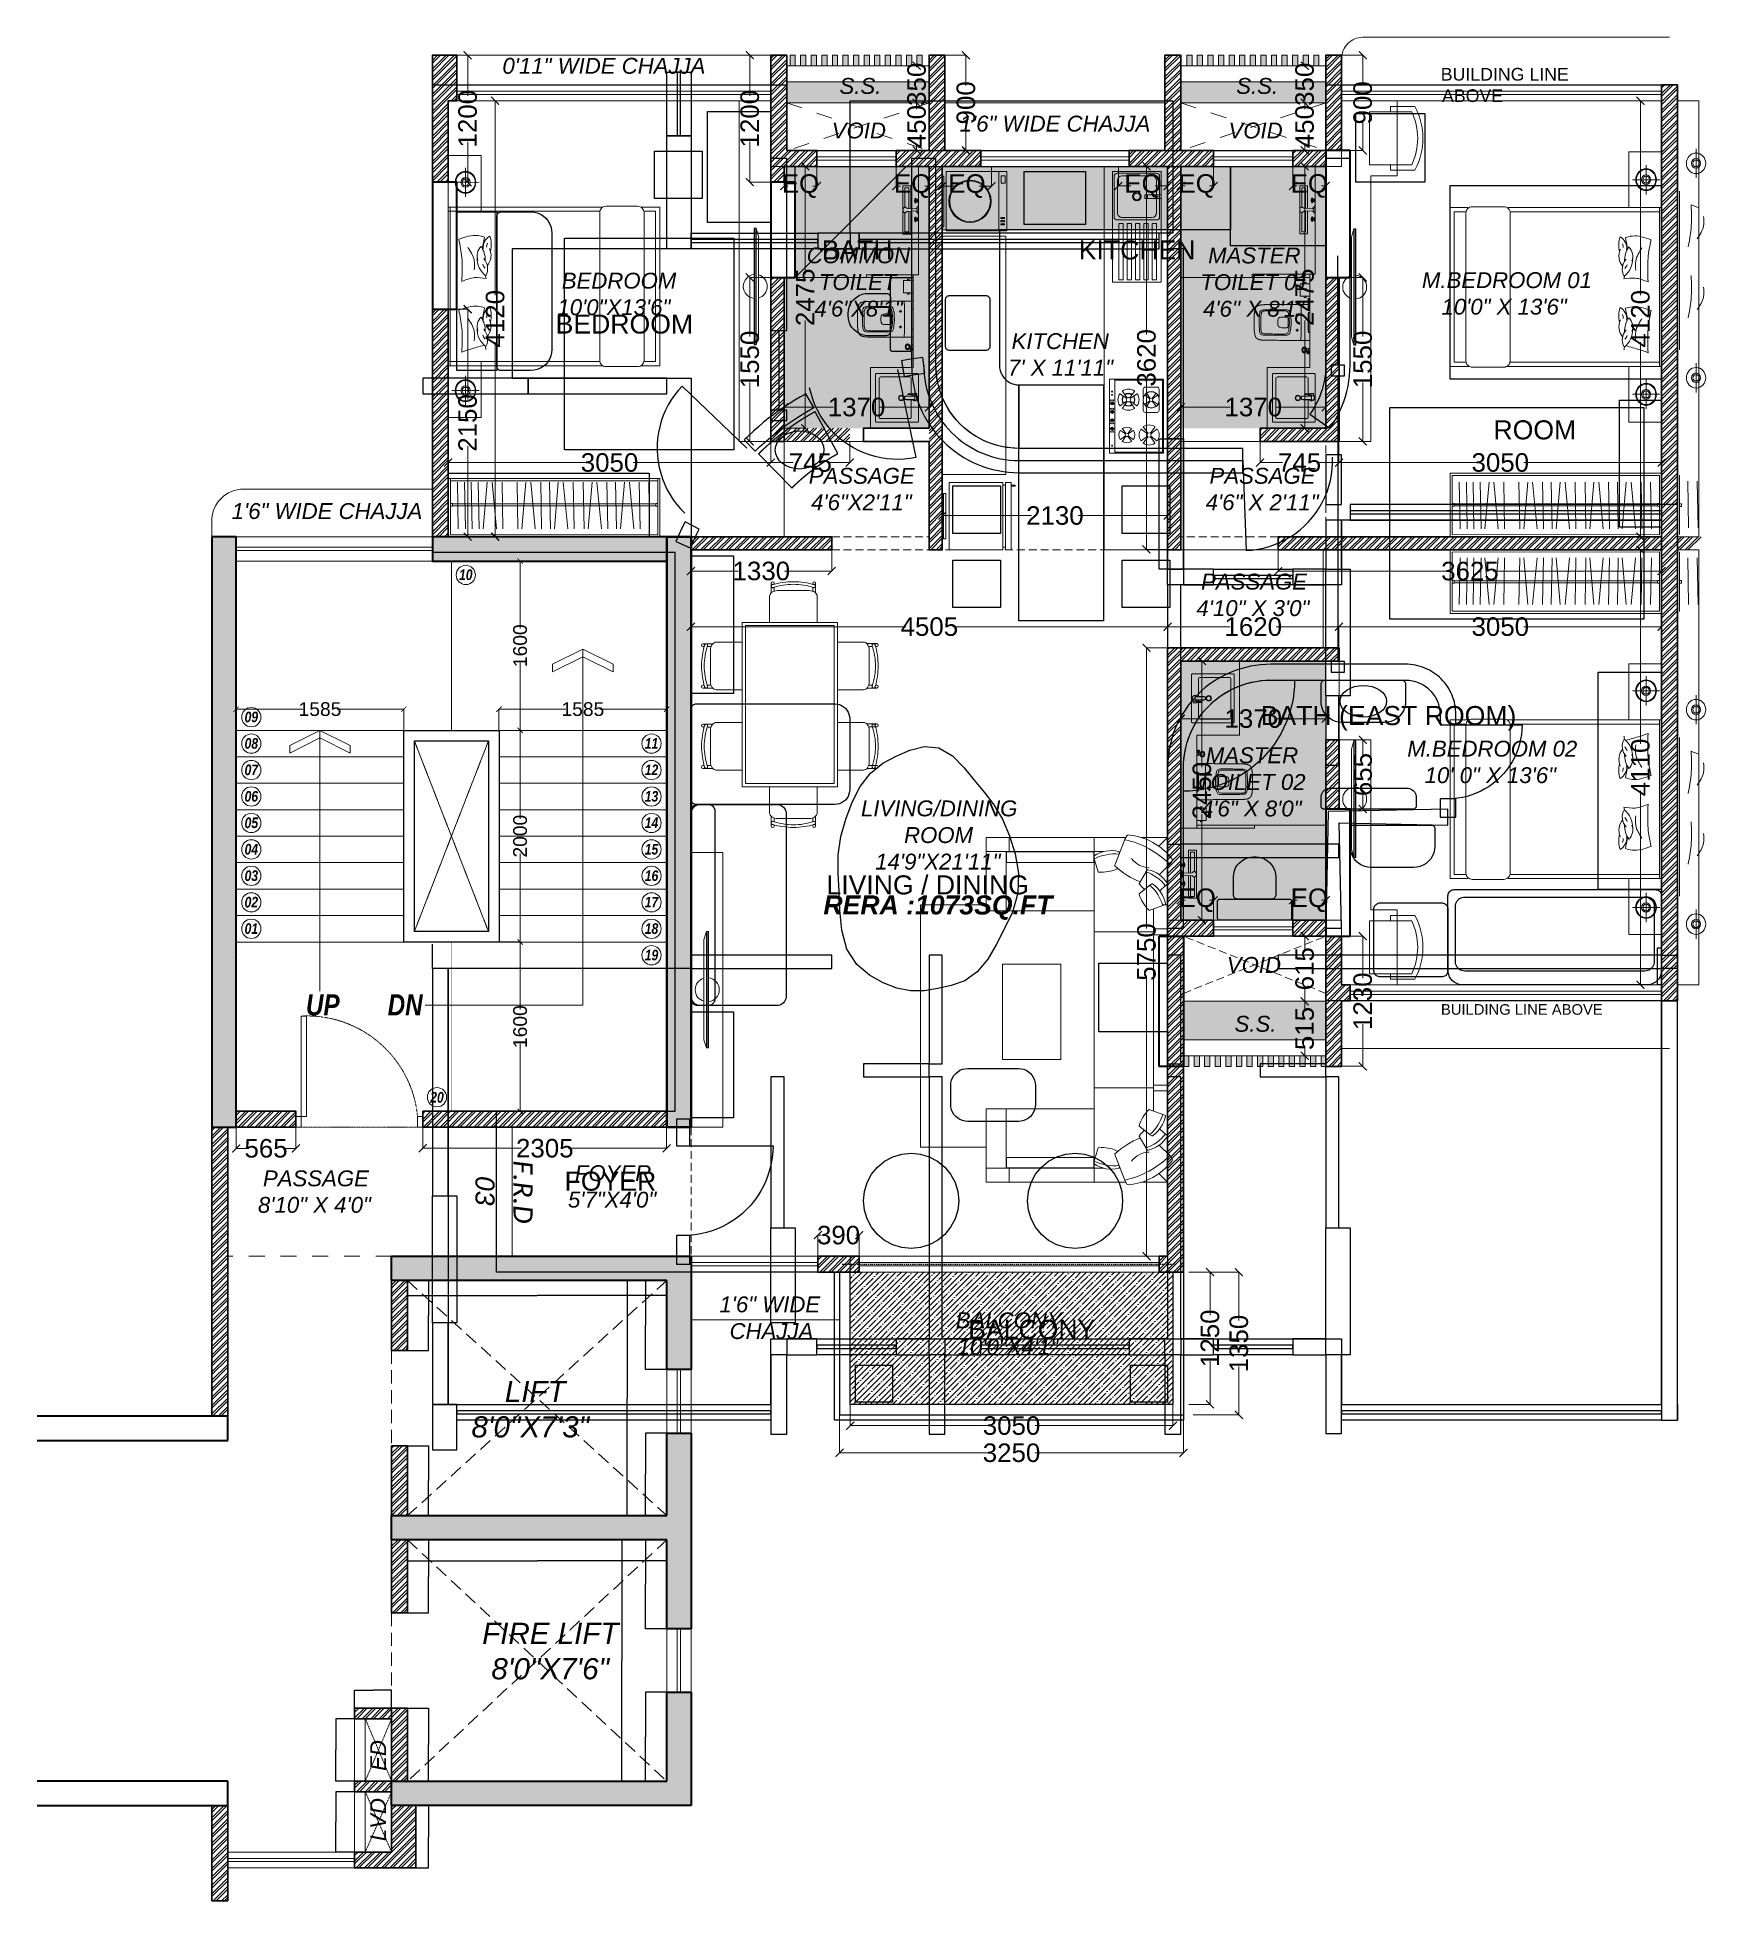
# Model space of a CAD drawing. Header units: millimetres. Extents: x 69529 to 85301, y 41669 to 59279.
import ezdxf

# ---------------------------------------------------------------- set-up
doc = ezdxf.new("R2010")
doc.units = ezdxf.units.MM
for name, pattern in [('( Hidden )', [0.375, 0.25, -0.125]), ('A-118_Suncity Bldg.04+07_O.H.T.Level Plan_20211230$0$DASHED2', [0.375, 0.25, -0.125]), ('DASH', [1, 0.5, -0.5]), ('DASHDOT', [1, 0.5, -0.25, 0, -0.25]), ('DASHED', [20, 12, -8])]:
    doc.linetypes.add(name, pattern=pattern)
for name, color, linetype in [('-CG-P-DIM', 7, 'Continuous'), ('PROP-COLUMN', 2, 'CONTINUOUS'), ('PROP-DOOR', 6, 'CONTINUOUS'), ('PROP-ENVELOPE', 7, 'CONTINUOUS'), ('PROP-FURN', 9, 'CONTINUOUS'), ('PROP-GLAZ', 4, 'CONTINUOUS'), ('PROP-SCREEN', 32, 'CONTINUOUS'), ('PROP-SHELL', 7, 'CONTINUOUS'), ('PROP-TEXT', 3, 'CONTINUOUS'), ('PROP-THRESHOLD', 8, 'DASHED'), ('PROP-WALL-NEW', 1, 'CONTINUOUS')]:
    doc.layers.add(name, color=color, linetype=linetype)
for name, color, linetype, lineweight, true_color in [('DA_BEAM', 7, 'DASH', 15, 0xc2c20000), ('DA_BUILDING LINE', 7, 'Continuous', 9, 0xc2db0000), ('DA_DIMENSION', 7, 'Continuous', 5, 0xc2474747), ('DA_FURNITURE', 7, 'Continuous', 5, 0xc2666666), ('DA_FURNITURE HIDDEN', 7, 'Continuous', 5, 0xc2666666), ('DA_HATCH', 7, 'Continuous', 5, 0xc2545454)]:
    doc.layers.add(name, color=color, linetype=linetype, lineweight=lineweight, true_color=true_color)
for name, color, linetype, lineweight in [('DA_CARPET AREA RERA', 30, 'Continuous', 9), ('DA_CHAJJA', 44, 'Continuous', 0), ('DA_COLUMN', 40, 'Continuous', 40), ('DA_DOOR', 35, 'Continuous', 0), ('DA_DOTTED LINES', 8, 'DASH', 5), ('DA_ELEVATION FEATURE', 5, 'Continuous', 5), ('DA_GUIDE LINE', 143, 'DASHDOT', 9), ('DA_LINE', 155, 'Continuous', 9), ('DA_RAILING', 243, 'Continuous', 30), ('DA_STAIRCASE', 122, 'Continuous', 9), ('DA_SUNK HATCH', 251, 'Continuous', 0), ('DA_Text 1', 200, 'Continuous', 9), ('DA_TEXT IN SQ.FT', 193, 'Continuous', 9), ('DA_WALL', 7, 'Continuous', 35), ('DA_WINDOW', 4, 'Continuous', 9)]:
    doc.layers.add(name, color=color, linetype=linetype, lineweight=lineweight)
doc.styles.add('FAT FONT', font='')
doc.styles.add('MtXpl_Arial', font='ArialItalic.ttf')
doc.styles.add('MtXpl_Arial_1', font='ArialBoldItalic.ttf')
doc.styles.add('MtXpl_Calibri', font='')
doc.styles.get("Standard").update_dxf_attribs({"font": 'Arial.ttf'})
doc.styles.get('FAT FONT').set_extended_font_data('Swis721 Cn BT', italic=True, bold=True)
doc.styles.get('MtXpl_Calibri').set_extended_font_data('Calibri', italic=True)
doc.dimstyles.get("Standard").update_dxf_attribs({"dimtxt": 0.18, "dimasz": 0.18, "dimexe": 0.18, "dimexo": 0.0625, "dimgap": 0.09, "dimtad": 1, "dimtih": 1, "dimtoh": 1, "dimdec": 4, "dimdsep": 46, "dimtxsty": 'Standard', "dimcen": 0.09, "dimazin": 3, "dimtfac": 1, "dimtdec": 4, "dimtmove": 0, "dimatfit": 3, "dimfxl": 1, "dimtolj": 1})

msp = doc.modelspace()

# ---------------------------------------------------------------- texts
at = {"layer": 'DA_HATCH', "char_height": 0.18, "attachment_point": 5}
for s, insert in [('\\A1;4120.0000', (85234.80643, 56618.9767)), ('\\A1;4110.0000', (85234.62643, 52378.9767))]:
    msp.add_mtext(s, dxfattribs=dict(at, insert=insert))
at = {"layer": 'DA_LINE', "char_height": 200, "width": 408.717129, "attachment_point": 1, "line_spacing_factor": 0.986097, "style": 'FAT FONT'}
for s, insert in [('UP', (72069.19647, 50235.48541)), ('DN', (72841.53871, 50235.48541))]:
    msp.add_mtext(s, dxfattribs=dict(at, insert=insert))
at = {"layer": 'DA_Text 1'}
for s, height, p in [('BUILDING LINE', 120, (82795.69184, 58869.3973)), ('ABOVE', 120, (82807.97015, 58667.26906)), ('BUILDING LINE ABOVE', 100, (82797.73823, 50041.82734))]:
    msp.add_text(s, height=height, dxfattribs=at).set_placement(p)
at = {"layer": 'DA_Text 1', "char_height": 100, "style": 'FAT FONT'}
for s, insert, attachment_point in [('10', (73516.28012, 54249.77495), 1), ('09', (71489.05496, 52905.90871), 1), ('08', (71489.05496, 52655.90871), 1), ('11', (75399.4013, 52655.90871), 3), ('07', (71489.05496, 52405.90871), 1), ('12', (75399.4013, 52405.90871), 3), ('06', (71489.05496, 52155.90871), 1), ('13', (75399.4013, 52155.90871), 3), ('05', (71489.05496, 51905.90871), 1), ('14', (75399.4013, 51905.90871), 3), ('04', (71489.05496, 51655.90871), 1), ('15', (75399.4013, 51655.90871), 3), ('03', (71489.05496, 51405.90871), 1), ('16', (75399.4013, 51405.90871), 3), ('02', (71489.05496, 51155.90871), 1), ('17', (75399.4013, 51155.90871), 3), ('01', (71489.05496, 50905.90871), 1), ('18', (75399.4013, 50905.90871), 3), ('19', (75399.4013, 50655.90871), 3), ('20', (73244.05496, 49210.36546), 7)]:
    msp.add_mtext_dynamic_manual_height_columns(s, width=216.6846445, gutter_width=12.5, heights=[-100], dxfattribs=dict(at, insert=insert, attachment_point=attachment_point))
at = {"layer": 'DA_TEXT IN SQ.FT'}
for s, height, style, p in [('0\'11" WIDE CHAJJA', 150, 'MtXpl_Arial', (73926.44395, 58934.27197, 0)), ('S.S.', 150, 'MtXpl_Arial', (77112.60383, 58744.31762, 0)), ('S.S.', 150, 'MtXpl_Arial', (80862.60383, 58744.31762, 0)), ('VOID', 150, 'MtXpl_Arial', (77039.49674, 58322.75597, 0)), ('1\'6" WIDE CHAJJA', 150, 'MtXpl_Arial', (78248.29709, 58388.04823, 0)), ('VOID', 150, 'MtXpl_Arial', (80789.49674, 58322.75597, 0)), ('COMMON', 150, 'MtXpl_Arial', (76802.87993, 57142.98068, 0)), ('MASTER', 150, 'MtXpl_Arial', (80597.30712, 57141.86746, 0)), ('M.BEDROOM 01', 150, 'MtXpl_Arial', (82618.08824, 56908.68932, 0)), (' BEDROOM', 150, 'MtXpl_Arial', (74428.97597, 56903.81374, 0)), ('TOILET', 150, 'MtXpl_Arial', (76917.11936, 56890.4227, 0)), ('TOILET 01', 150, 'MtXpl_Arial', (80523.79075, 56889.30948, 0)), ('10\'0"X13\'6"', 150, 'MtXpl_Arial', (74446.4214, 56653.19982, 0)), ('4\'6"X8\'1"', 150, 'MtXpl_Arial', (76875.06616, 56639.80878, 0)), ('4\'6\'\' X 8\'1"', 150, 'MtXpl_Arial', (80548.44968, 56638.69557, 0)), ('10\'0" X 13\'6"', 150, 'MtXpl_Arial', (82802.72331, 56658.0754, 0)), ('KITCHEN', 150, 'MtXpl_Arial', (78739.12681, 56332.57312, 0)), ('7\' X 11\'11"', 150, 'MtXpl_Arial', (78705.77074, 56081.9592, 0)), ('PASSAGE', 150, 'MtXpl_Arial', (76822.05936, 55059.80511, 0)), ('PASSAGE', 150, 'MtXpl_Arial', (80610.21773, 55059.80511, 0)), ('4\'6"X2\'11"', 150, 'MtXpl_Arial', (76843.90452, 54809.1912, 0)), ('4\'6" X 2\'11"', 150, 'MtXpl_Arial', (80573.84325, 54809.1912, 0)), ('1\'6" WIDE CHAJJA', 150, 'MtXpl_Arial', (71366.96473, 54726.61171)), ('1\'6" WIDE CHAJJA', 150, 'MtXpl_Arial', (71366.96473, 54726.61171)), ('PASSAGE', 150, 'MtXpl_Arial', (80530.75875, 54060.06388, 0)), ('4\'10" X 3\'0"', 150, 'MtXpl_Arial', (80486.608, 53809.44996, 0)), ('MASTER', 150, 'MtXpl_Arial', (80575.46532, 52418.66045, 0)), ('M.BEDROOM 02', 150, 'MtXpl_Arial', (82479.59798, 52481.14845, 0)), ('TOILET 02', 150, 'MtXpl_Arial', (80493.30298, 52166.10247, 0)), ('10\' 0" X 13\'6"', 150, 'MtXpl_Arial', (82643.7692, 52230.53454, 0)), ('LIVING/DINING', 150, 'MtXpl_Arial', (77315.62448, 51916.98667, 0)), ('4\'6" X 8\'0"', 150, 'MtXpl_Arial', (80529.42167, 51915.48855, 0)), ('ROOM', 150, 'MtXpl_Arial', (77723.00852, 51664.42869, 0)), ('14\'9"X21\'11"', 150, 'MtXpl_Arial', (77450.32775, 51413.81478, 0)), ('RERA :1073SQ.FT', 180, 'MtXpl_Arial_1', (76960.21175, 50989.15839, 0)), ('VOID', 150, 'MtXpl_Arial', (80773.87868, 50437.28935, 0)), ('S.S.', 150, 'MtXpl_Arial', (80846.98577, 49881.12279, 0)), ('FOYER', 150, 'MtXpl_Arial', (74611.4806, 48469.6979, 0)), ('PASSAGE', 150, 'MtXpl_Arial', (71662.68785, 48420.55376)), ('8\'10" X 4\'0"', 150, 'MtXpl_Arial', (71615.46753, 48169.93985)), ('5\'7"X4\'0"', 150, 'MtXpl_Arial', (74545.63817, 48219.08398, 0)), ('1\'6" WIDE', 150, 'MtXpl_Arial', (75977.10908, 47229.70762, 0)), ('BALCONY', 150, 'MtXpl_Arial', (78211.94, 47079.04115, 0)), ('CHAJJA', 150, 'MtXpl_Arial', (76073.54496, 46977.14964, 0)), ('10\'0"X4\'1"', 150, 'MtXpl_Arial', (78229.48775, 46828.42724, 0)), (' LIFT', 200, 'MtXpl_Arial', (73871.39511, 46381.4499)), ('8\'0"X7\'3"', 200, 'MtXpl_Arial', (73633.33236, 46047.29801)), ('FIRE LIFT', 200, 'MtXpl_Arial', (73735.19849, 44095.57918)), ('8\'0"X7\'6"', 200, 'MtXpl_Arial', (73821.69235, 43761.42729))]:
    msp.add_text(s, height=height, dxfattribs=dict(at, style=style)).set_placement(p)
msp.add_text('UP', height=2, rotation=90, dxfattribs=at).set_placement((71374.94723, 50577.22926, 0))
for s, height, rotation, style, p in [('F.R.D', 180, 270, 'MtXpl_Calibri', (74030.91695, 48664.75436, 0)), ('03', 180, 270, 'MtXpl_Arial', (73671.40704, 48518.30218, 0)), ('ED', 150, 90, 'MtXpl_Arial', (72827.0719, 42896.00279)), ('LVD', 150, 90, 'MtXpl_Arial', (72826.71261, 42231.81551))]:
    msp.add_text(s, height=height, rotation=rotation, dxfattribs=dict(at, style=style)).set_placement(p)
at = {"layer": 'PROP-TEXT'}
for s, p in [('BATH', (76944.2, 57179)), ('KITCHEN', (79374.2, 57179)), ('BEDROOM', (74429.2, 56479)), ('ROOM', (83294.2, 55479)), ('BATH (EAST ROOM)', (81094.2, 52779)), ('LIVING / DINING', (76989.2, 51179)), ('FOYER', (74514.2, 48379)), ('BALCONY', (78329.2, 46979))]:
    msp.add_text(s, height=180, dxfattribs=at).set_placement(p)

# ---------------------------------------------------------------- blocks, each defined once
blk = doc.blocks.new('W5T25')
at = {"layer": 'DA_FURNITURE'}
for p, q in [((8400.704, 625.399, 6161.252), (8400.704, 625.535, 6161.252)), ((8400.704, 625.535, 6161.252), (8401.725, 625.535, 6161.252)), ((8400.921, 625.403, 6161.252), (8400.921, 625.535, 6161.252)), ((8400.704, 625.403, 6161.252), (8401.725, 625.403, 6161.252)), ((8400.892, 624.842, 6161.252), (8400.892, 625.403, 6161.252)), ((8401.72, 625.399, 6161.252), (8400.892, 625.399, 6161.252)), ((8400.892, 624.911, 6161.252), (8400.892, 625.399, 6161.252)), ((8400.896, 625.399, 6161.252), (8400.896, 625.3, 6161.252)), ((8401.72, 625.403, 6161.252), (8401.814, 625.403, 6161.252)), ((8401.72, 625.399, 6161.252), (8401.72, 625.3, 6161.252)), ((8402.286, 625.403, 6161.252), (8402.287, 625.403, 6161.252)), ((8401.72, 625.3, 6161.252), (8400.896, 625.3, 6161.252)), ((8402.418, 624.898, 6161.252), (8402.418, 625.263, 6161.252)), ((8402.398, 625.08, 6161.252), (8402.343, 625.032, 6161.252)), ((8402.283, 624.86, 6161.252), (8402.283, 622.952, 6161.252)), ((8401.725, 624.644, 6161.252), (8402.286, 624.644, 6161.252)), ((8402.283, 624.671, 6161.252), (8402.418, 624.671, 6161.252)), ((8402.283, 624.616, 6161.252), (8402.418, 624.616, 6161.252)), ((8401.725, 623.169, 6161.252), (8402.283, 623.169, 6161.252)), ((8402.283, 623.196, 6161.252), (8402.418, 623.196, 6161.252)), ((8402.283, 623.141, 6161.252), (8402.418, 623.141, 6161.252)), ((8400.892, 622.971, 6161.252), (8400.892, 622.41, 6161.252)), ((8400.892, 622.901, 6161.252), (8400.892, 622.413, 6161.252)), ((8402.372, 622.918, 6161.252), (8402.245, 622.966, 6161.252)), ((8402.372, 622.919, 6161.252), (8402.393, 622.912, 6161.252)), ((8402.398, 622.733, 6161.252), (8402.343, 622.78, 6161.252)), ((8400.704, 622.413, 6161.252), (8400.704, 622.278, 6161.252)), ((8400.704, 622.41, 6161.252), (8401.725, 622.41, 6161.252)), ((8400.896, 622.413, 6161.252), (8400.896, 622.512, 6161.252)), ((8400.921, 622.41, 6161.252), (8400.921, 622.278, 6161.252)), ((8401.72, 622.41, 6161.252), (8401.814, 622.41, 6161.252)), ((8402.336, 622.36, 6161.252), (8402.418, 622.278, 6161.252))]:
    blk.add_line(p, q, dxfattribs=at)
at = {"layer": 'DA_FURNITURE', "elevation": 6161.252}
for points in [[(8402.023, 625.535), (8401.725, 625.535), (8401.725, 624.842)], [(8402.17, 625.535), (8402.418, 625.535), (8402.418, 625.381)], [(8402.336, 625.452), (8402.418, 625.535), (8402.336, 625.452)], [(8401.725, 624.842), (8400.704, 624.842), (8400.704, 625.399)], [(8400.704, 624.898), (8400.704, 624.898), (8400.082, 624.898), (8400.082, 622.608), (8400.704, 622.608)], [(8401.725, 624.898), (8401.725, 622.278), (8402.023, 622.278)], [(8402.418, 622.549), (8402.418, 624.898), (8402.371, 624.898)], [(8401.725, 622.971), (8400.704, 622.971), (8400.704, 622.413)], [(8400.704, 622.278), (8401.725, 622.278), (8401.725, 622.971)], [(8400.892, 622.413), (8401.72, 622.413), (8401.72, 622.512), (8400.896, 622.512)], [(8402.17, 622.278), (8402.418, 622.278), (8402.418, 622.431)]]:
    blk.add_lwpolyline(points, dxfattribs=at)
for points in [[(8402.013, 625.516), (8401.919, 625.274, 0.30421), (8401.92, 625.267)], [(8402.339, 625.183), (8402.438, 625.283, 0.195374), (8402.446, 625.289), (8402.461, 625.316, 0.30437), (8402.461, 625.331, 0.21108), (8402.046, 625.559, 0.289624), (8402.033, 625.552), (8402.013, 625.518, 0.50911), (8402.015, 625.514)], [(8401.963, 625.382), (8401.96, 625.398, 0.30437), (8401.955, 625.403, 0.21108), (8401.723, 625.361, 0.289624), (8401.72, 625.355), (8401.723, 625.335, 0.50911), (8401.725, 625.334, -0.141603), (8401.961, 625.378)], [(8401.723, 625.334), (8401.763, 625.211, 0.30421), (8401.766, 625.208)], [(8401.766, 625.208, 0.129404), (8401.942, 625.24, 0.257717), (8401.944, 625.242)], [(8402.214, 625.212), (8402.15, 625.099, 0.30421), (8402.151, 625.095)], [(8402.251, 625.085), (8402.15, 625.004, 0.30421), (8402.149, 625, 0.129404), (8402.242, 624.847, 0.257717), (8402.245, 624.846), (8402.372, 624.893)], [(8402.251, 622.727), (8402.15, 622.808, -0.30421), (8402.149, 622.812, -0.129404), (8402.242, 622.965)], [(8402.372, 622.919, -0.137928), (8402.251, 622.728, 0.50911), (8402.251, 622.726), (8402.268, 622.716, 0.289624), (8402.276, 622.716, 0.199362), (8402.397, 622.905)], [(8402.214, 622.6), (8402.15, 622.713, -0.30421), (8402.151, 622.717)], [(8401.723, 622.478), (8401.763, 622.601, -0.30421), (8401.766, 622.604)], [(8401.944, 622.57, 0.257717), (8401.942, 622.572, 0.129404), (8401.766, 622.604)], [(8402.013, 622.296), (8401.919, 622.538, -0.30421), (8401.92, 622.545)], [(8402.015, 622.298, 0.50911), (8402.013, 622.294), (8402.033, 622.26, 0.289624), (8402.046, 622.253, 0.21108), (8402.461, 622.481, 0.30437), (8402.461, 622.496), (8402.446, 622.523, 0.195374), (8402.438, 622.529), (8402.339, 622.629)], [(8401.963, 622.43), (8401.96, 622.414, -0.30437), (8401.955, 622.409, -0.21108), (8401.723, 622.451, -0.289624), (8401.72, 622.457), (8401.723, 622.477, -0.50911), (8401.725, 622.478, 0.141603), (8401.961, 622.435)]]:
    blk.add_lwpolyline(points, format="xyb", dxfattribs=at)
for points in [[(8402.214, 625.213, 0.50911), (8402.214, 625.211, -0.137928), (8402.398, 625.079), (8402.415, 625.093, 0.374575), (8402.416, 625.102, 0.199362), (8402.233, 625.231, 0.289624), (8402.226, 625.229)], [(8402.251, 625.086, 0.50911), (8402.251, 625.084, -0.137928), (8402.372, 624.893), (8402.393, 624.9, 0.374575), (8402.397, 624.908, 0.199362), (8402.276, 625.096, 0.289624), (8402.268, 625.096)], [(8402.214, 622.599, -0.50911), (8402.214, 622.601, 0.137928), (8402.398, 622.733), (8402.415, 622.719, -0.374575), (8402.416, 622.71, -0.199362), (8402.233, 622.581, -0.289624), (8402.226, 622.583)]]:
    blk.add_lwpolyline(points, format="xyb", close=True, dxfattribs=at)
blk.add_lwpolyline([(8400.856, 624.339), (8401.408, 624.339), (8401.408, 623.436), (8400.856, 623.436)], close=True, dxfattribs=at)
at = {"layer": 'DA_FURNITURE'}
for centre, radius, start, end in [((8401.827, 624.668, 6161.252), 0.867, 45.2113, 77.45), ((8402.253, 625.472, 6161.252), 0.223, 217.5398, 267.2522), ((8402.407, 625.776, 6161.252), 0.704, 226.2769, 249.4924), ((8402.426, 625.315, 6161.252), 0.352, 218.5214, 230.1035), ((8402.244, 622.963, 6161.252), 0.0033, 76.0164, 133.823), ((8402.391, 622.906, 6161.252), 0.0066, 349.6421, 71.7808), ((8402.407, 622.036, 6161.252), 0.704, 110.5076, 133.7231), ((8402.426, 622.498, 6161.252), 0.352, 129.8965, 141.4786), ((8401.827, 623.144, 6161.252), 0.867, 282.55, 314.7887), ((8402.253, 622.34, 6161.252), 0.223, 92.7478, 142.4602)]:
    blk.add_arc(centre, radius, start, end, dxfattribs=at)
blk = doc.blocks.new('hh')
at = {"layer": 'DA_WALL', "color": 11}
blk.add_blockref('W5T25', (-6885.635, -672.746, -6161.252), dxfattribs=at)
blk = doc.blocks.new('r6u57i')
at = {"layer": 'DA_FURNITURE'}
for p, q in [((5206.751, -661.331), (5205.289, -661.331)), ((5205.289, -661.331), (5205.289, -662.831)), ((5205.308, -661.331), (5205.308, -662.831)), ((5206.722, -661.371), (5205.308, -661.371)), ((5205.289, -662.831), (5206.74, -662.831)), ((5205.308, -662.792), (5206.721, -662.792))]:
    blk.add_line(p, q, dxfattribs=at)
blk.add_lwpolyline([(5206.78, -662.839), (5207.079, -662.839, 0.414214), (5207.139, -662.78), (5207.139, -661.383, 0.414214), (5207.079, -661.324), (5206.78, -661.324, 0.414214), (5206.721, -661.383), (5206.721, -662.78, 0.414214)], format="xyb", close=True, dxfattribs=at)
for points in [[(5207.12, -662.831), (5207.289, -662.831), (5207.289, -661.331), (5207.109, -661.331)], [(5207.139, -662.792), (5207.249, -662.792), (5207.249, -661.371), (5207.135, -661.371)]]:
    blk.add_lwpolyline(points, dxfattribs=at)
for centre, radius, start, end in [((5205.771, -661.679), 0.209, 127.4996, 181.9562), ((5205.518, -661.581), 0.143, 318.0376, 27.9659), ((5205.682, -661.703), 0.121, 158.8001, 226.6357), ((5205.413, -661.662), 0.226, 325.17, 1.8099), ((5205.74, -661.781), 0.121, 173.4138, 241.2494), ((5205.55, -661.704), 0.143, 332.6513, 42.5796), ((5205.469, -661.809), 0.226, 339.7837, 16.4236), ((5205.771, -662.348), 0.209, 127.4996, 181.9562), ((5205.518, -662.249), 0.143, 318.0376, 27.9659), ((5205.55, -662.373), 0.143, 332.6513, 42.5796), ((5205.682, -662.371), 0.121, 158.8001, 226.6357), ((5205.413, -662.331), 0.226, 325.17, 1.8099), ((5205.74, -662.45), 0.121, 173.4138, 241.2494), ((5205.469, -662.478), 0.226, 339.7837, 16.4236)]:
    blk.add_arc(centre, radius, start, end, dxfattribs=at)
for points in [[(5205.417, -661.46), (5205.417, -661.686), (5205.389, -661.858)], [(5205.534, -661.569), (5205.534, -661.66), (5205.475, -661.781)], [(5205.389, -661.858), (5205.569, -661.894), (5205.632, -661.88)], [(5205.417, -662.129), (5205.417, -662.355), (5205.389, -662.527)], [(5205.417, -662.129), (5205.538, -662.165), (5205.646, -662.157)], [(5205.534, -662.238), (5205.534, -662.329), (5205.475, -662.45)], [(5205.389, -662.527), (5205.569, -662.563), (5205.632, -662.548)]]:
    blk.add_spline(points, degree=3, dxfattribs=at)
for points, knots in [([(5205.417, -661.46), (5205.442, -661.47), (5205.466, -661.48), (5205.492, -661.487), (5205.492, -661.487), (5205.492, -661.487), (5205.492, -661.487), (5205.537, -661.5), (5205.583, -661.513), (5205.629, -661.526)], [0, 0, 0, 0, 3.967367, 3.967367, 3.967367, 3.968693, 3.968693, 3.968693, 11.226423, 11.226423, 11.226423, 11.226423]), ([(5205.637, -661.587), (5205.632, -661.593), (5205.622, -661.603), (5205.617, -661.617), (5205.615, -661.624)], [0, 0, 0, 0, 41.531136, 77.340273, 77.340273, 77.340273, 77.340273]), ([(5205.652, -661.785), (5205.651, -661.791), (5205.651, -661.803), (5205.656, -661.815), (5205.659, -661.821)], [0, 0, 0, 0, 31.960762, 66.266463, 66.266463, 66.266463, 66.266463]), ([(5205.637, -662.255), (5205.632, -662.261), (5205.622, -662.272), (5205.617, -662.286), (5205.615, -662.292)], [0, 0, 0, 0, 41.531136, 77.340273, 77.340273, 77.340273, 77.340273]), ([(5205.652, -662.454), (5205.651, -662.46), (5205.651, -662.472), (5205.656, -662.484), (5205.659, -662.49)], [0, 0, 0, 0, 31.960762, 66.266463, 66.266463, 66.266463, 66.266463])]:
    blk.add_open_spline(points, degree=3, knots=knots, dxfattribs=at)
for points in [[(5205.646, -661.489), (5205.643, -661.499), (5205.64, -661.509), (5205.637, -661.519)], [(5205.641, -661.489), (5205.643, -661.489), (5205.645, -661.489), (5205.646, -661.489)], [(5205.613, -661.786), (5205.618, -661.818), (5205.625, -661.849), (5205.632, -661.88)], [(5205.646, -662.157), (5205.643, -662.167), (5205.64, -662.177), (5205.637, -662.187)], [(5205.613, -662.455), (5205.618, -662.486), (5205.625, -662.517), (5205.632, -662.548)]]:
    blk.add_open_spline(points, degree=3, dxfattribs=at)
blk = doc.blocks.new('WASHING MACHINE1')
at = {"linetype": 'Continuous'}
for p, q in [((10326.355, 5531.131), (10326.915, 5531.131)), ((10326.355, 5530.556), (10326.355, 5531.131)), ((10326.915, 5531.131), (10326.915, 5530.556)), ((10326.355, 5531.056), (10326.915, 5531.056)), ((10326.411, 5531.11), (10326.423, 5531.11)), ((10326.411, 5531.073), (10326.411, 5531.11)), ((10326.423, 5531.073), (10326.411, 5531.073)), ((10326.423, 5531.11), (10326.423, 5531.073)), ((10326.441, 5531.11), (10326.453, 5531.11)), ((10326.441, 5531.073), (10326.441, 5531.11)), ((10326.453, 5531.073), (10326.441, 5531.073)), ((10326.453, 5531.11), (10326.453, 5531.073)), ((10326.471, 5531.073), (10326.471, 5531.11)), ((10326.471, 5531.11), (10326.483, 5531.11)), ((10326.483, 5531.073), (10326.471, 5531.073)), ((10326.483, 5531.11), (10326.483, 5531.073)), ((10326.805, 5531.115), (10326.875, 5531.115)), ((10326.805, 5531.078), (10326.805, 5531.115)), ((10326.875, 5531.078), (10326.805, 5531.078)), ((10326.875, 5531.115), (10326.875, 5531.078)), ((10326.915, 5530.556), (10326.355, 5530.556)), ((10326.393, 5530.535), (10326.871, 5530.535)), ((10326.393, 5530.521), (10326.393, 5530.535)), ((10326.871, 5530.521), (10326.393, 5530.521)), ((10326.871, 5530.535), (10326.871, 5530.521))]:
    blk.add_line(p, q, dxfattribs=at)
blk = doc.blocks.new('eww')
at = {"layer": 'DA_FURNITURE'}
for radius in [0.201, 0.192]:
    blk.add_circle((-2207.117, 1541.465), radius, dxfattribs=at)
at = {"layer": 'DA_FURNITURE', "xscale": -1, "rotation": 270}
blk.add_blockref('WASHING MACHINE1', (-7737.9, -8785.17), dxfattribs=at)
blk = doc.blocks.new('GGT')
at = {"layer": 'DA_FURNITURE', "ltscale": 8}
for p, q in [((4090.01, 973.367), (4088.01, 973.367)), ((4088.01, 973.367), (4088.01, 972.767)), ((4088.03, 972.787), (4088.03, 973.35)), ((4088.03, 973.35), (4089.99, 973.347)), ((4089.99, 973.347), (4089.99, 972.787)), ((4090.01, 972.767), (4090.01, 973.367)), ((4088.115, 972.852), (4088.106, 973.293)), ((4088.204, 972.852), (4088.196, 973.293)), ((4088.298, 972.852), (4088.256, 973.293)), ((4088.345, 972.852), (4088.382, 973.293)), ((4088.428, 972.852), (4088.42, 973.293)), ((4088.511, 972.852), (4088.502, 973.293)), ((4088.605, 972.852), (4088.562, 973.293)), ((4088.651, 972.852), (4088.688, 973.293)), ((4088.734, 972.852), (4088.726, 973.293)), ((4088.829, 972.852), (4088.821, 973.293)), ((4088.923, 972.852), (4088.881, 973.293)), ((4088.97, 972.852), (4089.007, 973.293)), ((4089.053, 972.852), (4089.045, 973.293)), ((4089.136, 972.852), (4089.127, 973.293)), ((4089.23, 972.852), (4089.187, 973.293)), ((4089.276, 972.852), (4089.313, 973.293)), ((4089.359, 972.852), (4089.351, 973.293)), ((4089.502, 972.852), (4089.494, 973.293)), ((4089.596, 972.852), (4089.554, 973.293)), ((4089.642, 972.852), (4089.68, 973.293)), ((4089.726, 972.852), (4089.717, 973.293)), ((4089.792, 972.852), (4089.784, 973.293)), ((4089.856, 972.852), (4089.848, 973.293)), ((4089.923, 972.852), (4089.915, 973.293)), ((4088.049, 973.079), (4088.03, 973.079)), ((4088.03, 973.079), (4088.03, 973.054)), ((4088.03, 973.054), (4088.049, 973.054)), ((4088.049, 973.054), (4088.049, 973.079)), ((4089.971, 973.076), (4088.049, 973.076)), ((4089.971, 973.057), (4088.049, 973.057)), ((4089.99, 973.079), (4089.971, 973.079)), ((4089.971, 973.079), (4089.971, 973.054)), ((4089.971, 973.054), (4089.99, 973.054)), ((4089.99, 973.054), (4089.99, 973.079)), ((4089.99, 972.787), (4088.03, 972.787)), ((4088.01, 972.767), (4090.01, 972.767))]:
    blk.add_line(p, q, dxfattribs=at)
blk = doc.blocks.new('DYUWGDYUW')
at = {"layer": 'DA_FURNITURE', "ltscale": 8}
for p, q in [((6054.638, 1914.447), (6054.638, 1913.897)), ((6056.638, 1914.447), (6054.638, 1914.447)), ((6054.658, 1913.917), (6054.658, 1914.447)), ((6054.658, 1914.427), (6056.618, 1914.427)), ((6054.725, 1914.412), (6054.733, 1913.971)), ((6054.791, 1914.412), (6054.8, 1913.971)), ((6054.855, 1914.412), (6054.864, 1913.971)), ((6054.922, 1914.412), (6054.93, 1913.971)), ((6055.005, 1914.412), (6054.968, 1913.971)), ((6055.052, 1914.412), (6055.094, 1913.971)), ((6055.146, 1914.412), (6055.154, 1913.971)), ((6055.288, 1914.412), (6055.297, 1913.971)), ((6055.372, 1914.412), (6055.334, 1913.971)), ((6055.418, 1914.412), (6055.46, 1913.971)), ((6055.512, 1914.412), (6055.52, 1913.971)), ((6055.595, 1914.412), (6055.603, 1913.971)), ((6055.678, 1914.412), (6055.641, 1913.971)), ((6055.725, 1914.412), (6055.767, 1913.971)), ((6055.818, 1914.412), (6055.827, 1913.971)), ((6055.913, 1914.412), (6055.922, 1913.971)), ((6055.997, 1914.412), (6055.959, 1913.971)), ((6056.043, 1914.412), (6056.085, 1913.971)), ((6056.137, 1914.412), (6056.145, 1913.971)), ((6056.22, 1914.412), (6056.228, 1913.971)), ((6056.303, 1914.412), (6056.266, 1913.971)), ((6056.35, 1914.412), (6056.392, 1913.971)), ((6056.443, 1914.412), (6056.452, 1913.971)), ((6056.533, 1914.412), (6056.541, 1913.971)), ((6056.618, 1914.447), (6056.618, 1913.914)), ((6056.638, 1913.897), (6056.638, 1914.447)), ((6054.658, 1914.21), (6054.658, 1914.185)), ((6054.677, 1914.21), (6054.658, 1914.21)), ((6054.677, 1914.185), (6054.677, 1914.21)), ((6056.599, 1914.21), (6056.599, 1914.185)), ((6056.618, 1914.21), (6056.599, 1914.21)), ((6056.618, 1914.185), (6056.618, 1914.21)), ((6054.658, 1914.185), (6054.677, 1914.185)), ((6054.677, 1914.207), (6056.599, 1914.207)), ((6054.677, 1914.188), (6056.599, 1914.188)), ((6056.599, 1914.185), (6056.618, 1914.185)), ((6054.638, 1913.897), (6056.638, 1913.897)), ((6056.618, 1913.914), (6054.658, 1913.917))]:
    blk.add_line(p, q, dxfattribs=at)
blk = doc.blocks.new('t5r7ui68')
at = {"layer": 'DA_FURNITURE'}
for p, q in [((3503.233, 922.104), (3502.189, 922.104)), ((3502.189, 922.104), (3502.189, 921.643)), ((3502.616, 922.089), (3502.234, 922.089)), ((3502.273, 922.06), (3502.577, 922.06)), ((3503.233, 921.643), (3503.233, 922.104)), ((3502.204, 922.059), (3502.204, 921.688)), ((3502.228, 921.734), (3502.228, 922.015)), ((3502.622, 922.015), (3502.622, 921.734)), ((3502.646, 921.688), (3502.646, 922.059)), ((3502.189, 921.643), (3503.233, 921.643)), ((3502.234, 921.658), (3502.616, 921.658)), ((3502.577, 921.689), (3502.273, 921.689))]:
    blk.add_line(p, q, dxfattribs=at)
at = {"layer": 'DA_FURNITURE', "ltscale": 2}
for points in [[(3502.408, 921.973), (3502.408, 922.104), (3502.443, 922.104), (3502.443, 921.973)], [(3502.443, 921.95), (3502.443, 921.969), (3502.408, 921.969), (3502.408, 921.95)]]:
    blk.add_lwpolyline(points, close=True, dxfattribs=at)
at = {"layer": 'DA_FURNITURE'}
for points in [[(3503.21, 922.019), (3503.21, 922.059), (3502.679, 922.059), (3502.679, 922.019)], [(3503.21, 921.94), (3503.21, 921.98), (3502.679, 921.98), (3502.679, 921.94)], [(3503.21, 921.861), (3503.21, 921.901), (3502.679, 921.901), (3502.679, 921.861)], [(3503.21, 921.782), (3503.21, 921.822), (3502.679, 921.822), (3502.679, 921.782)], [(3503.21, 921.703), (3503.21, 921.743), (3502.679, 921.743), (3502.679, 921.703)]]:
    blk.add_lwpolyline(points, close=True, dxfattribs=at)
for radius in [0.0405, 0.0315]:
    blk.add_circle((3502.425, 921.874), radius, dxfattribs=at)
for centre, radius, start, end in [((3502.234, 922.059), 0.03, 90, 180), ((3502.273, 922.015), 0.045, 90, 180), ((3502.577, 922.015), 0.045, 0, 90), ((3502.616, 922.059), 0.03, 0, 90), ((3502.273, 921.734), 0.045, 180, 270), ((3502.577, 921.734), 0.045, 270, 0), ((3502.234, 921.688), 0.03, 180, 270), ((3502.616, 921.688), 0.03, 270, 0)]:
    blk.add_arc(centre, radius, start, end, dxfattribs=at)
blk = doc.blocks.new('nftujfuk')
at = {"layer": 'DA_FURNITURE', "ltscale": 5, "elevation": 0}
for points in [[(3568.379, 921.454), (3568.37, 921.454), (3568.37, 920.076), (3568.379, 920.076)], [(3568.379, 921.454), (3568.395, 921.454), (3568.395, 920.076), (3568.379, 920.076)], [(3568.424, 921.356), (3568.424, 920.174), (3568.395, 920.076), (3568.395, 921.454)]]:
    blk.add_lwpolyline(points, close=True, dxfattribs=at)
at = {"layer": 'DA_FURNITURE'}
for start, end in [(95.9312, 264.0688), (286.0862, 73.9138)]:
    blk.add_arc((3568.385, 920.765), 0.142, start, end, dxfattribs=at)
blk = doc.blocks.new('A$C3A1814D5')
at = {"layer": 'DA_FURNITURE'}
for p, q in [((12.8, 12.8), (1.1, 1.2)), ((12.4, 1.5), (1.5, 12.5))]:
    blk.add_line(p, q, dxfattribs=at)
at = {"layer": 'DA_FURNITURE', "extrusion": (0, 0, -1)}
for major_axis in [(4.37, 4.37), (1.37, 1.36)]:
    blk.add_ellipse((7, 7), major_axis=major_axis, ratio=0.943982, dxfattribs=at)
for major_axis in [(-4.1, -4.09), (-1.91, -1.91)]:
    blk.add_ellipse((7, 7), major_axis=major_axis, ratio=0.943982, start_param=3.141593, end_param=9.424778, dxfattribs=at)
blk = doc.blocks.new('A$C0DCE325F')
at = {"layer": 'DA_FURNITURE'}
for p, q in [((0.076, 0.34), (0.076, 0.45)), ((0.175, 0.47), (0.096, 0.47)), ((0.183, 0.404), (0.137, 0.438)), ((0.183, 0.386), (0.137, 0.352)), ((0.187, 0.408), (0.154, 0.454)), ((0.187, 0.382), (0.154, 0.336)), ((0.205, 0.408), (0.239, 0.454)), ((0.205, 0.382), (0.239, 0.336)), ((0.209, 0.404), (0.255, 0.438)), ((0.209, 0.386), (0.255, 0.352)), ((0.296, 0.47), (0.218, 0.47)), ((0.316, 0.34), (0.316, 0.45)), ((0.513, 0.387), (0.454, 0.429)), ((0.513, 0.363), (0.454, 0.321)), ((0.517, 0.391), (0.475, 0.449)), ((0.517, 0.359), (0.475, 0.301)), ((0.54, 0.391), (0.583, 0.449)), ((0.54, 0.359), (0.583, 0.301)), ((0.545, 0.387), (0.603, 0.429)), ((0.545, 0.363), (0.603, 0.321)), ((0.175, 0.32), (0.096, 0.32)), ((0.147, 0.216), (0.118, 0.237)), ((0.161, 0.229), (0.14, 0.258)), ((0.179, 0.192), (0.15, 0.213)), ((0.184, 0.197), (0.163, 0.226)), ((0.208, 0.197), (0.229, 0.226)), ((0.213, 0.192), (0.242, 0.213)), ((0.296, 0.32), (0.218, 0.32)), ((0.232, 0.229), (0.253, 0.258)), ((0.245, 0.216), (0.274, 0.237)), ((0.516, 0.174), (0.47, 0.208)), ((0.519, 0.178), (0.486, 0.224)), ((0.538, 0.178), (0.571, 0.224)), ((0.541, 0.174), (0.587, 0.208)), ((0, 0.05), (0.7, 0.05)), ((0, 0), (0.7, 0)), ((0.147, 0.144), (0.118, 0.123)), ((0.161, 0.131), (0.14, 0.102)), ((0.179, 0.168), (0.15, 0.147)), ((0.184, 0.163), (0.163, 0.134)), ((0.208, 0.163), (0.229, 0.134)), ((0.213, 0.168), (0.242, 0.147)), ((0.226, 0.039), (0.226, 0.01)), ((0.232, 0.131), (0.253, 0.102)), ((0.234, 0.039), (0.234, 0.01)), ((0.245, 0.144), (0.274, 0.123)), ((0.306, 0.039), (0.306, 0.011)), ((0.314, 0.039), (0.314, 0.011)), ((0.386, 0.039), (0.386, 0.011)), ((0.394, 0.039), (0.394, 0.011)), ((0.466, 0.039), (0.466, 0.01)), ((0.516, 0.156), (0.47, 0.122)), ((0.474, 0.039), (0.474, 0.01)), ((0.519, 0.152), (0.486, 0.106)), ((0.538, 0.152), (0.571, 0.106)), ((0.541, 0.156), (0.587, 0.122))]:
    blk.add_line(p, q, dxfattribs=at)
blk.add_lwpolyline([(0, 0), (0.7, 0), (0.7, 0.51), (0, 0.51)], close=True, dxfattribs=at)
blk.add_lwpolyline([(0.69, 0.05), (0.69, 0.5), (0.01, 0.5), (0.01, 0.05)], dxfattribs=at)
for centre, radius in [((0.119, 0.025), 0.004), ((0.149, 0.025), 0.004), ((0.201, 0.035), 0.004), ((0.201, 0.013), 0.004), ((0.23, 0.025), 0.015), ((0.281, 0.036), 0.004), ((0.281, 0.014), 0.004), ((0.31, 0.025), 0.015), ((0.39, 0.025), 0.015), ((0.419, 0.036), 0.004), ((0.419, 0.014), 0.004), ((0.47, 0.025), 0.015), ((0.499, 0.035), 0.004), ((0.499, 0.013), 0.004), ((0.63, 0.025), 0.004)]:
    blk.add_circle(centre, radius, dxfattribs=at)
for centre, radius, start, end in [((0.096, 0.45), 0.02, 90, 180), ((0.196, 0.395), 0.078, 105.9424, 254.0576), ((0.196, 0.395), 0.075, 145.9248, 214.0752), ((0.136, 0.436), 0.00237, 54.0561, 145.9248), ((0.136, 0.354), 0.00237, 214.0752, 305.9439), ((0.155, 0.455), 0.00237, 124.0752, 215.9439), ((0.196, 0.395), 0.075, 55.9248, 124.0752), ((0.196, 0.395), 0.0158, 144.0561, 215.9439), ((0.196, 0.395), 0.0158, 54.0561, 125.9439), ((0.196, 0.395), 0.0158, 234.0561, 305.9439), ((0.196, 0.395), 0.0158, 324.0561, 35.9439), ((0.196, 0.395), 0.078, 285.9424, 74.0576), ((0.237, 0.455), 0.00237, 324.0561, 55.9248), ((0.256, 0.436), 0.00237, 34.0752, 125.9439), ((0.256, 0.354), 0.00237, 234.0561, 325.9248), ((0.196, 0.395), 0.075, 325.9248, 34.0752), ((0.296, 0.45), 0.02, 0, 90), ((0.529, 0.375), 0.095, 145.9248, 214.0752), ((0.453, 0.427), 0.003, 54.0561, 145.9248), ((0.477, 0.451), 0.003, 124.0752, 215.9439), ((0.529, 0.375), 0.095, 55.9248, 124.0752), ((0.529, 0.375), 0.02, 144.0561, 215.9439), ((0.529, 0.375), 0.02, 54.0561, 125.9439), ((0.529, 0.375), 0.02, 234.0561, 305.9439), ((0.529, 0.375), 0.02, 324.0561, 35.9439), ((0.58, 0.451), 0.003, 324.0561, 55.9248), ((0.605, 0.427), 0.003, 34.0752, 125.9439), ((0.529, 0.375), 0.095, 325.9248, 34.0752), ((0.096, 0.34), 0.02, 180, 270), ((0.196, 0.18), 0.0997, 145.9248, 214.0752), ((0.116, 0.234), 0.00315, 54.0561, 145.9248), ((0.196, 0.18), 0.0607, 144.0561, 215.9439), ((0.142, 0.26), 0.00315, 124.0752, 215.9439), ((0.196, 0.18), 0.0567, 144.0561, 215.9439), ((0.196, 0.18), 0.0997, 55.9248, 124.0752), ((0.155, 0.335), 0.00237, 144.0561, 235.9248), ((0.196, 0.395), 0.075, 235.9248, 304.0752), ((0.196, 0.18), 0.0607, 54.0561, 125.9439), ((0.196, 0.18), 0.0567, 54.0561, 125.9439), ((0.196, 0.18), 0.021, 144.0561, 215.9439), ((0.196, 0.18), 0.021, 54.0561, 125.9439), ((0.196, 0.18), 0.021, 324.0561, 35.9439), ((0.237, 0.335), 0.00237, 304.0752, 35.9439), ((0.196, 0.18), 0.0567, 324.0561, 35.9439), ((0.196, 0.18), 0.0607, 324.0561, 35.9439), ((0.25, 0.26), 0.00315, 324.0561, 55.9248), ((0.276, 0.234), 0.00315, 34.0752, 125.9439), ((0.196, 0.18), 0.0997, 325.9248, 34.0752), ((0.296, 0.34), 0.02, 270, 0), ((0.453, 0.323), 0.003, 214.0752, 305.9439), ((0.529, 0.165), 0.075, 145.9248, 214.0752), ((0.469, 0.206), 0.00237, 54.0561, 145.9248), ((0.477, 0.299), 0.003, 144.0561, 235.9248), ((0.529, 0.375), 0.095, 235.9248, 304.0752), ((0.488, 0.225), 0.00237, 124.0752, 215.9439), ((0.529, 0.165), 0.075, 55.9248, 124.0752), ((0.529, 0.165), 0.0158, 54.0561, 125.9439), ((0.569, 0.225), 0.00237, 324.0561, 55.9248), ((0.58, 0.299), 0.003, 304.0752, 35.9439), ((0.589, 0.206), 0.00237, 34.0752, 125.9439), ((0.529, 0.165), 0.075, 325.9248, 34.0752), ((0.605, 0.323), 0.003, 234.0561, 325.9248), ((0.116, 0.126), 0.00315, 214.0752, 305.9439), ((0.142, 0.1), 0.00315, 144.0561, 235.9248), ((0.196, 0.18), 0.0997, 235.9248, 304.0752), ((0.196, 0.18), 0.0607, 234.0561, 305.9439), ((0.196, 0.18), 0.0567, 234.0561, 305.9439), ((0.196, 0.18), 0.021, 234.0561, 305.9439), ((0.25, 0.1), 0.00315, 304.0752, 35.9439), ((0.276, 0.126), 0.00315, 234.0561, 325.9248), ((0.469, 0.124), 0.00237, 214.0752, 305.9439), ((0.488, 0.105), 0.00237, 144.0561, 235.9248), ((0.529, 0.165), 0.075, 235.9248, 304.0752), ((0.529, 0.165), 0.0158, 144.0561, 215.9439), ((0.529, 0.165), 0.0158, 234.0561, 305.9439), ((0.529, 0.165), 0.0158, 324.0561, 35.9439), ((0.569, 0.105), 0.00237, 304.0752, 35.9439), ((0.589, 0.124), 0.00237, 234.0561, 325.9248)]:
    blk.add_arc(centre, radius, start, end, dxfattribs=at)
blk = doc.blocks.new('XREF1$0$A$C25E800CC')
at = {"layer": 'DA_FURNITURE'}
for p, q in [((-0.705, -0.099), (-0.105, -0.099)), ((-0.705, -0.099), (-0.705, -0.574)), ((-0.605, -0.049), (-0.605, -0.069)), ((-0.605, -0.049), (-0.205, -0.049)), ((-0.605, -0.069), (-0.205, -0.069)), ((-0.205, -0.049), (-0.205, -0.069)), ((-0.105, -0.099), (-0.105, -0.574)), ((-0.705, -0.574), (-0.105, -0.574)), ((-0.705, -0.599), (-0.105, -0.599)), ((-0.705, -0.599), (-0.705, -0.649)), ((-0.705, -0.649), (-0.105, -0.649)), ((-0.68, -0.574), (-0.68, -0.599)), ((-0.14, -0.649), (-0.14, -0.684)), ((-0.13, -0.574), (-0.13, -0.599)), ((-0.13, -0.649), (-0.13, -0.684)), ((-0.105, -0.599), (-0.105, -0.649)), ((-0.14, -0.684), (-0.13, -0.684))]:
    blk.add_line(p, q, dxfattribs=at)
blk = doc.blocks.new('wc2')
at = {"layer": 'DA_FURNITURE'}
for p, q in [((-0.597, -0.261), (-0.615, -0.261)), ((-0.597, -0.281), (-0.615, -0.281))]:
    blk.add_line(p, q, dxfattribs=at)
for points in [[(-0.538, 0.239), (-0.538, 0.356), (-0.629, 0.356), (-0.629, 0.239)], [(-0.576, 0.356), (-0.576, 0.368), (-0.592, 0.368), (-0.592, 0.356)], [(-0.576, 0.226), (-0.576, 0.239), (-0.592, 0.239), (-0.592, 0.226)], [(-0.629, -0.181), (-0.629, 0.054), (-0.629, 0.112), (-0.629, 0.141), (-0.629, 0.156), (-0.629, 0.16), (-0.629, 0.16), (-0.629, 0.16), (-0.629, 0.16), (-0.629, 0.16), (-0.629, 0.16), (-0.629, 0.16), (-0.629, 0.16), (-0.629, 0.16), (-0.628, 0.16), (-0.628, 0.16), (-0.628, 0.16), (-0.627, 0.16), (-0.627, 0.16), (-0.626, 0.16), (-0.626, 0.16), (-0.626, 0.16), (-0.625, 0.16), (-0.625, 0.16), (-0.624, 0.16), (-0.624, 0.16), (-0.624, 0.16), (-0.623, 0.16), (-0.623, 0.16), (-0.622, 0.16), (-0.622, 0.16), (-0.621, 0.16), (-0.621, 0.16), (-0.62, 0.16), (-0.62, 0.16), (-0.62, 0.16), (-0.619, 0.16), (-0.619, 0.16), (-0.618, 0.16), (-0.618, 0.16), (-0.617, 0.16), (-0.617, 0.16), (-0.616, 0.16), (-0.616, 0.16), (-0.615, 0.16), (-0.614, 0.16), (-0.613, 0.16), (-0.612, 0.16), (-0.611, 0.16), (-0.61, 0.16), (-0.609, 0.16), (-0.608, 0.16), (-0.607, 0.16), (-0.606, 0.16), (-0.605, 0.16), (-0.604, 0.16), (-0.602, 0.16), (-0.601, 0.16), (-0.6, 0.16), (-0.599, 0.16), (-0.598, 0.16), (-0.597, 0.16), (-0.596, 0.16), (-0.595, 0.16), (-0.594, 0.16), (-0.592, 0.16), (-0.591, 0.16), (-0.59, 0.16), (-0.588, 0.16), (-0.586, 0.16), (-0.581, 0.16), (-0.579, 0.16), (-0.577, 0.16), (-0.574, 0.16), (-0.572, 0.16), (-0.571, 0.16), (-0.57, 0.16), (-0.569, 0.16), (-0.568, 0.16), (-0.566, 0.16), (-0.565, 0.16), (-0.564, 0.16), (-0.563, 0.16), (-0.562, 0.16), (-0.561, 0.16), (-0.56, 0.16), (-0.559, 0.16), (-0.558, 0.16), (-0.557, 0.16), (-0.556, 0.16), (-0.555, 0.16), (-0.554, 0.16), (-0.553, 0.16), (-0.552, 0.16), (-0.55, 0.16), (-0.55, 0.16), (-0.549, 0.16), (-0.548, 0.16), (-0.547, 0.16), (-0.547, 0.16), (-0.546, 0.16), (-0.546, 0.16), (-0.545, 0.16), (-0.545, 0.16), (-0.544, 0.16), (-0.544, 0.16), (-0.543, 0.16), (-0.543, 0.16), (-0.542, 0.16), (-0.542, 0.16), (-0.541, 0.16), (-0.541, 0.16), (-0.541, 0.16), (-0.54, 0.16), (-0.54, 0.16), (-0.539, 0.16), (-0.539, 0.16), (-0.538, 0.16), (-0.538, 0.16), (-0.538, 0.16), (-0.537, 0.16), (-0.537, 0.16), (-0.536, 0.16), (-0.536, 0.16), (-0.536, 0.16), (-0.535, 0.16), (-0.535, 0.16), (-0.534, 0.16), (-0.534, 0.16), (-0.534, 0.16), (-0.534, 0.16), (-0.534, 0.16), (-0.534, 0.16), (-0.534, 0.16), (-0.534, 0.16), (-0.534, 0.16), (-0.534, 0.16), (-0.533, 0.16), (-0.53, 0.16), (-0.528, 0.16), (-0.522, 0.16), (-0.519, 0.16), (-0.518, 0.16), (-0.518, 0.16), (-0.518, 0.16), (-0.518, 0.16), (-0.518, 0.16), (-0.518, 0.16), (-0.518, 0.16), (-0.518, 0.16), (-0.518, 0.16), (-0.517, 0.16), (-0.517, 0.16), (-0.505, 0.16), (-0.494, 0.16), (-0.482, 0.16), (-0.471, 0.159), (-0.459, 0.159), (-0.414, 0.159), (-0.402, 0.159), (-0.391, 0.159), (-0.385, 0.159), (-0.379, 0.159), (-0.368, 0.159), (-0.345, 0.159), (-0.322, 0.159), (-0.299, 0.158), (-0.288, 0.158), (-0.276, 0.158), (-0.265, 0.158), (-0.253, 0.158), (-0.252, 0.158), (-0.252, 0.158), (-0.251, 0.158), (-0.251, 0.158), (-0.251, 0.158), (-0.251, 0.158), (-0.251, 0.158), (-0.251, 0.158), (-0.25, 0.158), (-0.247, 0.158), (-0.241, 0.158), (-0.235, 0.158), (-0.23, 0.158), (-0.227, 0.158), (-0.224, 0.158), (-0.221, 0.158), (-0.218, 0.158), (-0.215, 0.158), (-0.212, 0.158), (-0.21, 0.158), (-0.207, 0.158), (-0.204, 0.158), (-0.201, 0.157), (-0.198, 0.157), (-0.197, 0.157), (-0.195, 0.157), (-0.194, 0.157), (-0.192, 0.157), (-0.191, 0.157), (-0.19, 0.157), (-0.188, 0.157), (-0.187, 0.157), (-0.185, 0.157), (-0.185, 0.157), (-0.185, 0.157), (-0.185, 0.157), (-0.185, 0.157), (-0.185, 0.157), (-0.185, 0.157), (-0.185, 0.157), (-0.184, 0.157), (-0.183, 0.157), (-0.182, 0.157), (-0.18, 0.157), (-0.179, 0.156), (-0.178, 0.156), (-0.176, 0.156), (-0.175, 0.156), (-0.174, 0.156), (-0.172, 0.156), (-0.171, 0.156), (-0.169, 0.156), (-0.168, 0.155), (-0.167, 0.155), (-0.166, 0.155), (-0.165, 0.155), (-0.165, 0.155), (-0.164, 0.155), (-0.163, 0.155), (-0.163, 0.155), (-0.162, 0.154), (-0.161, 0.154), (-0.161, 0.154), (-0.16, 0.154), (-0.159, 0.154), (-0.159, 0.154), (-0.158, 0.154), (-0.157, 0.154), (-0.157, 0.153), (-0.156, 0.153), (-0.155, 0.153), (-0.155, 0.153), (-0.154, 0.153), (-0.154, 0.153), (-0.153, 0.153), (-0.153, 0.153), (-0.153, 0.153), (-0.153, 0.153), (-0.153, 0.153), (-0.152, 0.152), (-0.152, 0.152), (-0.151, 0.152), (-0.15, 0.152), (-0.15, 0.152), (-0.149, 0.152), (-0.149, 0.152), (-0.148, 0.151), (-0.147, 0.151), (-0.147, 0.151), (-0.146, 0.151), (-0.146, 0.151), (-0.145, 0.15), (-0.144, 0.15), (-0.144, 0.15), (-0.143, 0.15), (-0.143, 0.15), (-0.142, 0.149), (-0.142, 0.149), (-0.141, 0.149), (-0.14, 0.149), (-0.14, 0.148), (-0.139, 0.148), (-0.139, 0.148), (-0.138, 0.148), (-0.138, 0.147), (-0.137, 0.147), (-0.137, 0.147), (-0.136, 0.147), (-0.136, 0.146), (-0.135, 0.146), (-0.134, 0.146), (-0.134, 0.145), (-0.133, 0.145), (-0.133, 0.145), (-0.132, 0.144), (-0.132, 0.144), (-0.131, 0.144), (-0.131, 0.143), (-0.13, 0.143), (-0.13, 0.143), (-0.129, 0.142), (-0.129, 0.142), (-0.128, 0.142), (-0.128, 0.141), (-0.128, 0.141), (-0.128, 0.141), (-0.128, 0.141), (-0.128, 0.141), (-0.128, 0.141), (-0.128, 0.141), (-0.128, 0.141), (-0.127, 0.141), (-0.127, 0.14), (-0.126, 0.14), (-0.126, 0.139), (-0.125, 0.139), (-0.125, 0.138), (-0.124, 0.138), (-0.124, 0.138), (-0.123, 0.137), (-0.123, 0.137), (-0.123, 0.136), (-0.122, 0.136), (-0.122, 0.135), (-0.121, 0.135), (-0.121, 0.134), (-0.121, 0.134), (-0.12, 0.133), (-0.12, 0.133), (-0.119, 0.132), (-0.119, 0.132), (-0.119, 0.131), (-0.118, 0.131), (-0.118, 0.13), (-0.118, 0.13), (-0.117, 0.129), (-0.117, 0.129), (-0.117, 0.128), (-0.116, 0.127), (-0.116, 0.127), (-0.116, 0.126), (-0.115, 0.126), (-0.115, 0.125), (-0.115, 0.125), (-0.115, 0.124), (-0.114, 0.124), (-0.114, 0.123), (-0.114, 0.122), (-0.114, 0.122), (-0.113, 0.121), (-0.113, 0.121), (-0.113, 0.12), (-0.113, 0.12), (-0.112, 0.119), (-0.112, 0.118), (-0.112, 0.118), (-0.112, 0.117), (-0.111, 0.117), (-0.111, 0.116), (-0.111, 0.115), (-0.111, 0.115), (-0.111, 0.114), (-0.11, 0.114), (-0.11, 0.113), (-0.11, 0.112), (-0.11, 0.112), (-0.11, 0.111), (-0.11, 0.111), (-0.109, 0.11), (-0.109, 0.109), (-0.109, 0.109), (-0.109, 0.108), (-0.109, 0.107), (-0.109, 0.107), (-0.108, 0.106), (-0.108, 0.106), (-0.108, 0.105), (-0.108, 0.104), (-0.108, 0.104), (-0.108, 0.103), (-0.108, 0.102), (-0.108, 0.102), (-0.107, 0.101), (-0.107, 0.099), (-0.107, 0.098), (-0.107, 0.097), (-0.106, 0.096), (-0.106, 0.094), (-0.106, 0.093), (-0.106, 0.092), (-0.106, 0.091), (-0.105, 0.089), (-0.105, 0.089), (-0.105, 0.089), (-0.105, 0.088), (-0.105, 0.088), (-0.105, 0.088), (-0.105, 0.088), (-0.105, 0.087), (-0.105, 0.085), (-0.105, 0.084), (-0.105, 0.083), (-0.104, 0.081), (-0.104, 0.08), (-0.104, 0.078), (-0.104, 0.077), (-0.104, 0.076), (-0.104, 0.074), (-0.104, 0.073), (-0.103, 0.072), (-0.103, 0.07), (-0.103, 0.069), (-0.103, 0.067), (-0.103, 0.066), (-0.103, 0.065), (-0.103, 0.063), (-0.103, 0.062), (-0.103, 0.06), (-0.103, 0.059), (-0.103, 0.058), (-0.102, 0.056), (-0.102, 0.055), (-0.102, 0.053), (-0.102, 0.052), (-0.102, 0.051), (-0.102, 0.048), (-0.102, 0.045), (-0.102, 0.042), (-0.102, 0.039), (-0.102, 0.037), (-0.102, 0.034), (-0.102, 0.031), (-0.102, 0.025), (-0.102, 0.024), (-0.102, 0.023), (-0.101, 0.023), (-0.101, 0.02), (-0.101, 0.017), (-0.101, 0.014), (-0.101, 0.011), (-0.101, 0.008), (-0.101, 0.005), (-0.101, 0.003), (-0.101, 0), (-0.101, -0.003), (-0.101, -0.006), (-0.101, -0.009), (-0.101, -0.012), (-0.101, -0.015), (-0.101, -0.017), (-0.101, -0.02), (-0.101, -0.023), (-0.101, -0.026), (-0.101, -0.029), (-0.101, -0.032), (-0.101, -0.035), (-0.101, -0.037), (-0.101, -0.04), (-0.101, -0.043), (-0.102, -0.049), (-0.102, -0.054), (-0.102, -0.057), (-0.102, -0.06), (-0.102, -0.063), (-0.102, -0.065), (-0.102, -0.068), (-0.102, -0.071), (-0.102, -0.072), (-0.102, -0.074), (-0.102, -0.075), (-0.102, -0.077), (-0.103, -0.078), (-0.103, -0.079), (-0.103, -0.081), (-0.103, -0.082), (-0.103, -0.084), (-0.103, -0.085), (-0.103, -0.086), (-0.103, -0.088), (-0.103, -0.089), (-0.103, -0.091), (-0.103, -0.092), (-0.104, -0.093), (-0.104, -0.095), (-0.104, -0.096), (-0.104, -0.098), (-0.104, -0.099), (-0.104, -0.1), (-0.104, -0.102), (-0.104, -0.103), (-0.105, -0.105), (-0.105, -0.106), (-0.105, -0.107), (-0.105, -0.108), (-0.105, -0.108), (-0.105, -0.108), (-0.105, -0.108), (-0.105, -0.108), (-0.105, -0.109), (-0.105, -0.11), (-0.106, -0.111), (-0.106, -0.112), (-0.106, -0.114), (-0.106, -0.115), (-0.106, -0.116), (-0.106, -0.117), (-0.107, -0.119), (-0.107, -0.12), (-0.107, -0.121), (-0.107, -0.122), (-0.108, -0.123), (-0.108, -0.124), (-0.108, -0.124), (-0.108, -0.125), (-0.108, -0.125), (-0.108, -0.126), (-0.108, -0.127), (-0.108, -0.127), (-0.109, -0.128), (-0.109, -0.129), (-0.109, -0.129), (-0.109, -0.13), (-0.109, -0.13), (-0.109, -0.131), (-0.11, -0.132), (-0.11, -0.132), (-0.11, -0.133), (-0.11, -0.133), (-0.11, -0.134), (-0.111, -0.135), (-0.111, -0.135), (-0.111, -0.136), (-0.111, -0.137), (-0.111, -0.137), (-0.112, -0.138), (-0.112, -0.138), (-0.112, -0.139), (-0.112, -0.14), (-0.112, -0.14), (-0.113, -0.141), (-0.113, -0.141), (-0.113, -0.142), (-0.113, -0.142), (-0.114, -0.143), (-0.114, -0.144), (-0.114, -0.144), (-0.114, -0.145), (-0.115, -0.145), (-0.115, -0.146), (-0.115, -0.146), (-0.116, -0.147), (-0.116, -0.148), (-0.116, -0.148), (-0.116, -0.149), (-0.117, -0.149), (-0.117, -0.15), (-0.117, -0.15), (-0.118, -0.151), (-0.118, -0.151), (-0.118, -0.152), (-0.119, -0.152), (-0.119, -0.153), (-0.12, -0.153), (-0.12, -0.154), (-0.12, -0.154), (-0.121, -0.155), (-0.121, -0.155), (-0.121, -0.156), (-0.122, -0.156), (-0.122, -0.157), (-0.123, -0.157), (-0.123, -0.158), (-0.124, -0.158), (-0.124, -0.159), (-0.124, -0.159), (-0.125, -0.16), (-0.125, -0.16), (-0.126, -0.16), (-0.126, -0.161), (-0.127, -0.161), (-0.127, -0.161), (-0.127, -0.161), (-0.127, -0.161), (-0.127, -0.161), (-0.127, -0.162), (-0.127, -0.162), (-0.128, -0.162), (-0.128, -0.163), (-0.129, -0.163), (-0.129, -0.163), (-0.13, -0.164), (-0.13, -0.164), (-0.131, -0.164), (-0.131, -0.165), (-0.132, -0.165), (-0.132, -0.165), (-0.133, -0.166), (-0.133, -0.166), (-0.134, -0.166), (-0.134, -0.167), (-0.135, -0.167), (-0.135, -0.167), (-0.136, -0.167), (-0.136, -0.168), (-0.137, -0.168), (-0.138, -0.168), (-0.138, -0.169), (-0.139, -0.169), (-0.139, -0.169), (-0.14, -0.169), (-0.14, -0.17), (-0.141, -0.17), (-0.141, -0.17), (-0.142, -0.17), (-0.143, -0.17), (-0.143, -0.171), (-0.144, -0.171), (-0.144, -0.171), (-0.145, -0.171), (-0.145, -0.172), (-0.146, -0.172), (-0.147, -0.172), (-0.147, -0.172), (-0.148, -0.172), (-0.148, -0.172), (-0.149, -0.173), (-0.149, -0.173), (-0.15, -0.173), (-0.151, -0.173), (-0.151, -0.173), (-0.152, -0.173), (-0.152, -0.173), (-0.152, -0.173), (-0.152, -0.174), (-0.152, -0.174), (-0.153, -0.174), (-0.154, -0.174), (-0.154, -0.174), (-0.155, -0.174), (-0.156, -0.174), (-0.156, -0.174), (-0.157, -0.175), (-0.158, -0.175), (-0.158, -0.175), (-0.159, -0.175), (-0.16, -0.175), (-0.16, -0.175), (-0.161, -0.175), (-0.162, -0.175), (-0.162, -0.176), (-0.163, -0.176), (-0.164, -0.176), (-0.165, -0.176), (-0.165, -0.176), (-0.166, -0.176), (-0.167, -0.176), (-0.167, -0.176), (-0.169, -0.176), (-0.17, -0.177), (-0.171, -0.177), (-0.173, -0.177), (-0.174, -0.177), (-0.175, -0.177), (-0.177, -0.177), (-0.178, -0.177), (-0.179, -0.177), (-0.181, -0.178), (-0.182, -0.178), (-0.184, -0.178), (-0.184, -0.178), (-0.184, -0.178), (-0.184, -0.178), (-0.184, -0.178), (-0.184, -0.178), (-0.184, -0.178), (-0.184, -0.178), (-0.185, -0.178), (-0.186, -0.178), (-0.188, -0.178), (-0.189, -0.178), (-0.191, -0.178), (-0.192, -0.178), (-0.193, -0.178), (-0.195, -0.178), (-0.196, -0.178), (-0.198, -0.178), (-0.199, -0.178), (-0.2, -0.178), (-0.203, -0.179), (-0.206, -0.179), (-0.209, -0.179), (-0.212, -0.179), (-0.215, -0.179), (-0.218, -0.179), (-0.22, -0.179), (-0.223, -0.179), (-0.226, -0.179), (-0.229, -0.179), (-0.232, -0.179), (-0.238, -0.179), (-0.243, -0.179), (-0.249, -0.179), (-0.25, -0.179), (-0.252, -0.179), (-0.255, -0.179), (-0.26, -0.179), (-0.272, -0.179), (-0.283, -0.179), (-0.306, -0.179), (-0.312, -0.179), (-0.315, -0.179), (-0.316, -0.179), (-0.317, -0.179), (-0.317, -0.179), (-0.317, -0.179), (-0.317, -0.179), (-0.317, -0.179), (-0.317, -0.179), (-0.317, -0.179), (-0.319, -0.179), (-0.342, -0.18), (-0.387, -0.18), (-0.41, -0.18), (-0.433, -0.18), (-0.445, -0.18), (-0.448, -0.18), (-0.449, -0.18), (-0.45, -0.18), (-0.45, -0.18), (-0.45, -0.18), (-0.45, -0.18), (-0.45, -0.18), (-0.45, -0.18), (-0.45, -0.18), (-0.45, -0.18), (-0.453, -0.18), (-0.465, -0.18), (-0.487, -0.181), (-0.499, -0.181), (-0.504, -0.181), (-0.51, -0.181), (-0.516, -0.181), (-0.516, -0.181), (-0.516, -0.181), (-0.516, -0.181), (-0.516, -0.181), (-0.516, -0.181), (-0.516, -0.181), (-0.516, -0.181), (-0.516, -0.181), (-0.517, -0.181), (-0.517, -0.181), (-0.518, -0.181), (-0.521, -0.181), (-0.526, -0.181), (-0.532, -0.181), (-0.533, -0.181), (-0.533, -0.181), (-0.533, -0.181), (-0.533, -0.181), (-0.533, -0.181), (-0.533, -0.181), (-0.533, -0.181), (-0.533, -0.181), (-0.533, -0.181), (-0.533, -0.181), (-0.534, -0.181), (-0.534, -0.181), (-0.534, -0.181), (-0.534, -0.181), (-0.534, -0.181), (-0.534, -0.181), (-0.534, -0.181), (-0.534, -0.181), (-0.534, -0.181), (-0.534, -0.181), (-0.534, -0.181), (-0.535, -0.181), (-0.535, -0.181), (-0.535, -0.181), (-0.536, -0.181), (-0.536, -0.181), (-0.537, -0.181), (-0.537, -0.181), (-0.537, -0.181), (-0.538, -0.181), (-0.538, -0.181), (-0.539, -0.181), (-0.539, -0.181), (-0.54, -0.181), (-0.54, -0.181), (-0.54, -0.181), (-0.541, -0.181), (-0.541, -0.181), (-0.542, -0.181), (-0.542, -0.181), (-0.543, -0.181), (-0.543, -0.181), (-0.544, -0.181), (-0.544, -0.181), (-0.544, -0.181), (-0.545, -0.181), (-0.545, -0.181), (-0.546, -0.181), (-0.546, -0.181), (-0.547, -0.181), (-0.547, -0.181), (-0.548, -0.181), (-0.549, -0.181), (-0.55, -0.181), (-0.551, -0.181), (-0.552, -0.181), (-0.553, -0.181), (-0.554, -0.181), (-0.555, -0.181), (-0.556, -0.181), (-0.558, -0.181), (-0.559, -0.181), (-0.56, -0.181), (-0.561, -0.181), (-0.562, -0.181), (-0.563, -0.181), (-0.564, -0.181), (-0.565, -0.181), (-0.566, -0.181), (-0.567, -0.181), (-0.568, -0.181), (-0.57, -0.181), (-0.571, -0.181), (-0.572, -0.181), (-0.573, -0.181), (-0.575, -0.181), (-0.578, -0.181), (-0.58, -0.181), (-0.584, -0.181), (-0.587, -0.181), (-0.589, -0.181), (-0.591, -0.181), (-0.592, -0.181), (-0.593, -0.181), (-0.595, -0.181), (-0.596, -0.181), (-0.597, -0.181), (-0.598, -0.181), (-0.599, -0.181), (-0.6, -0.181), (-0.601, -0.181), (-0.602, -0.181), (-0.603, -0.181), (-0.604, -0.181), (-0.606, -0.181), (-0.607, -0.181), (-0.608, -0.181), (-0.609, -0.181), (-0.61, -0.181), (-0.611, -0.181), (-0.612, -0.181), (-0.613, -0.181), (-0.614, -0.181), (-0.615, -0.181), (-0.616, -0.181), (-0.616, -0.181), (-0.617, -0.181), (-0.617, -0.181), (-0.618, -0.181), (-0.618, -0.181), (-0.619, -0.181), (-0.619, -0.181), (-0.619, -0.181), (-0.62, -0.181), (-0.62, -0.181), (-0.621, -0.181), (-0.621, -0.181), (-0.622, -0.181), (-0.622, -0.181), (-0.623, -0.181), (-0.623, -0.181), (-0.623, -0.181), (-0.624, -0.181), (-0.624, -0.181), (-0.625, -0.181), (-0.625, -0.181), (-0.626, -0.181), (-0.626, -0.181), (-0.626, -0.181), (-0.627, -0.181), (-0.627, -0.181), (-0.628, -0.181), (-0.628, -0.181), (-0.628, -0.181), (-0.629, -0.181)], [(-0.617, -0.105), (-0.617, 0.084), (-0.629, 0.084), (-0.629, -0.105)], [(-0.612, -0.094), (-0.612, 0.073), (-0.617, 0.073), (-0.617, -0.094)], [(-0.629, -0.285), (-0.615, -0.285), (-0.615, -0.257), (-0.629, -0.257)]]:
    blk.add_lwpolyline(points, close=True, dxfattribs=at)
for points in [[(-0.52, 0.063), (-0.497, 0.063)], [(-0.508, 0.075), (-0.508, 0.052)], [(-0.52, -0.084), (-0.497, -0.084)], [(-0.508, -0.072), (-0.508, -0.095)]]:
    blk.add_lwpolyline(points, dxfattribs=at)
at = {"layer": 'DA_FURNITURE', "extrusion": (0, 0, -1)}
for major_axis, ratio in [((0, 0.028), 0.833333), ((0, 0.0233), 0.8), ((0, 0.0186), 0.75)]:
    blk.add_ellipse((-0.576, -0.271), major_axis=major_axis, ratio=ratio, start_param=3.141593, end_param=9.424778, dxfattribs=at)
at = {"layer": 'DA_FURNITURE'}
for points, knots in [([(-0.534, 0.16), (-0.536, 0.16), (-0.538, 0.16), (-0.54, 0.159), (-0.542, 0.158), (-0.543, 0.155), (-0.543, 0.153), (-0.545, 0.143), (-0.544, 0.132), (-0.545, 0.122), (-0.545, 0.099), (-0.545, 0.077), (-0.545, 0.055), (-0.545, 0.033), (-0.545, 0.011), (-0.545, -0.01), (-0.545, -0.055), (-0.545, -0.099), (-0.545, -0.144), (-0.544, -0.154), (-0.545, -0.165), (-0.543, -0.176), (-0.542, -0.177), (-0.542, -0.18), (-0.54, -0.18), (-0.538, -0.181), (-0.536, -0.181), (-0.534, -0.181)], [0, 0, 0, 0, 1, 1, 1, 2, 2, 2, 3, 3, 3, 4, 4, 4, 5, 5, 5, 6, 6, 6, 7, 7, 7, 8, 8, 8, 9, 9, 9, 9]), ([(-0.508, 0.07), (-0.505, 0.07), (-0.501, 0.067), (-0.501, 0.063), (-0.501, 0.059), (-0.505, 0.056), (-0.508, 0.056), (-0.512, 0.056), (-0.516, 0.059), (-0.516, 0.063), (-0.516, 0.067), (-0.512, 0.07), (-0.508, 0.07)], [0, 0, 0, 0, 1, 1, 1, 2, 2, 2, 3, 3, 3, 4, 4, 4, 4]), ([(-0.15, -0.01), (-0.15, -0.033), (-0.15, -0.055), (-0.152, -0.077), (-0.152, -0.087), (-0.153, -0.098), (-0.156, -0.108), (-0.157, -0.113), (-0.159, -0.117), (-0.162, -0.12), (-0.165, -0.123), (-0.169, -0.125), (-0.173, -0.126), (-0.183, -0.129), (-0.193, -0.13), (-0.203, -0.13), (-0.214, -0.13), (-0.225, -0.13), (-0.236, -0.13), (-0.258, -0.13), (-0.281, -0.131), (-0.303, -0.131), (-0.325, -0.131), (-0.347, -0.131), (-0.369, -0.131), (-0.38, -0.131), (-0.391, -0.131), (-0.403, -0.131), (-0.412, -0.131), (-0.422, -0.13), (-0.429, -0.124), (-0.437, -0.118), (-0.44, -0.109), (-0.442, -0.1), (-0.444, -0.09), (-0.446, -0.079), (-0.447, -0.069), (-0.45, -0.047), (-0.451, -0.025), (-0.451, -0.003), (-0.45, 0.02), (-0.449, 0.041), (-0.445, 0.063), (-0.443, 0.073), (-0.442, 0.084), (-0.437, 0.093), (-0.433, 0.101), (-0.426, 0.107), (-0.418, 0.109), (-0.413, 0.11), (-0.408, 0.11), (-0.403, 0.11), (-0.397, 0.11), (-0.392, 0.11), (-0.386, 0.11), (-0.375, 0.11), (-0.364, 0.11), (-0.353, 0.11), (-0.331, 0.11), (-0.309, 0.11), (-0.287, 0.11), (-0.265, 0.109), (-0.243, 0.109), (-0.221, 0.109), (-0.21, 0.109), (-0.199, 0.109), (-0.188, 0.108), (-0.179, 0.107), (-0.169, 0.106), (-0.163, 0.099), (-0.157, 0.094), (-0.155, 0.085), (-0.154, 0.078), (-0.152, 0.068), (-0.152, 0.058), (-0.151, 0.049), (-0.15, 0.029), (-0.15, 0.009), (-0.15, -0.01)], [0, 0, 0, 0, 1, 1, 1, 2, 2, 2, 3, 3, 3, 4, 4, 4, 5, 5, 5, 6, 6, 6, 7, 7, 7, 8, 8, 8, 9, 9, 9, 10, 10, 10, 11, 11, 11, 12, 12, 12, 13, 13, 13, 14, 14, 14, 15, 15, 15, 16, 16, 16, 17, 17, 17, 18, 18, 18, 19, 19, 19, 20, 20, 20, 21, 21, 21, 22, 22, 22, 23, 23, 23, 24, 24, 24, 25, 25, 25, 26, 26, 26, 26]), ([(-0.164, -0.01), (-0.165, -0.033), (-0.165, -0.055), (-0.166, -0.077), (-0.167, -0.086), (-0.168, -0.097), (-0.172, -0.106), (-0.177, -0.114), (-0.185, -0.117), (-0.194, -0.118), (-0.204, -0.119), (-0.215, -0.119), (-0.226, -0.119), (-0.237, -0.119), (-0.248, -0.119), (-0.259, -0.119), (-0.281, -0.12), (-0.303, -0.12), (-0.325, -0.12), (-0.336, -0.12), (-0.347, -0.12), (-0.358, -0.12), (-0.369, -0.12), (-0.38, -0.12), (-0.391, -0.12), (-0.4, -0.119), (-0.41, -0.119), (-0.417, -0.112), (-0.424, -0.105), (-0.426, -0.095), (-0.428, -0.085), (-0.436, -0.043), (-0.437, 0.002), (-0.431, 0.045), (-0.43, 0.055), (-0.428, 0.066), (-0.425, 0.076), (-0.422, 0.085), (-0.417, 0.093), (-0.408, 0.096), (-0.399, 0.1), (-0.388, 0.099), (-0.379, 0.099), (-0.368, 0.099), (-0.357, 0.099), (-0.346, 0.099), (-0.323, 0.099), (-0.301, 0.099), (-0.279, 0.099), (-0.257, 0.098), (-0.235, 0.099), (-0.213, 0.098), (-0.208, 0.098), (-0.203, 0.098), (-0.197, 0.097), (-0.193, 0.097), (-0.188, 0.096), (-0.184, 0.095), (-0.175, 0.092), (-0.171, 0.084), (-0.169, 0.076), (-0.167, 0.065), (-0.166, 0.055), (-0.166, 0.044), (-0.165, 0.033), (-0.165, 0.023), (-0.165, 0.012), (-0.165, 0.004), (-0.165, -0.003), (-0.164, -0.01)], [0, 0, 0, 0, 1, 1, 1, 2, 2, 2, 3, 3, 3, 4, 4, 4, 5, 5, 5, 6, 6, 6, 7, 7, 7, 8, 8, 8, 9, 9, 9, 10, 10, 10, 11, 11, 11, 12, 12, 12, 13, 13, 13, 14, 14, 14, 15, 15, 15, 16, 16, 16, 17, 17, 17, 18, 18, 18, 19, 19, 19, 20, 20, 20, 21, 21, 21, 22, 22, 22, 23, 23, 23, 23]), ([(-0.412, -0.06), (-0.4, -0.06), (-0.376, -0.06), (-0.364, -0.06), (-0.356, -0.059), (-0.347, -0.06), (-0.34, -0.056), (-0.327, -0.05), (-0.325, -0.034), (-0.324, -0.022), (-0.324, -0.016), (-0.324, -0.005), (-0.324, 0.001), (-0.325, 0.013), (-0.327, 0.029), (-0.34, 0.035), (-0.347, 0.039), (-0.356, 0.038), (-0.364, 0.039), (-0.364, 0.039), (-0.364, 0.039), (-0.364, 0.039), (-0.376, 0.039), (-0.4, 0.039), (-0.412, 0.039), (-0.418, 0.039), (-0.424, 0.033), (-0.424, 0.027), (-0.424, 0.027), (-0.424, 0.027), (-0.424, 0.027), (-0.424, 0.018), (-0.424, -0.001), (-0.424, -0.01), (-0.424, -0.02), (-0.424, -0.039), (-0.424, -0.048), (-0.424, -0.054), (-0.418, -0.059), (-0.412, -0.06)], [0, 0, 0, 0, 1, 1, 1, 2, 2, 2, 3, 3, 3, 4, 4, 4, 5, 5, 5, 6, 6, 6, 7, 7, 7, 8, 8, 8, 9, 9, 9, 10, 10, 10, 11, 11, 11, 12, 12, 12, 13, 13, 13, 13]), ([(-0.509, -0.077), (-0.505, -0.077), (-0.501, -0.08), (-0.501, -0.084), (-0.501, -0.088), (-0.505, -0.091), (-0.509, -0.091), (-0.512, -0.091), (-0.516, -0.088), (-0.516, -0.084), (-0.516, -0.08), (-0.512, -0.077), (-0.509, -0.077)], [0, 0, 0, 0, 1, 1, 1, 2, 2, 2, 3, 3, 3, 4, 4, 4, 4]), ([(-0.623, -0.285), (-0.623, -0.286), (-0.622, -0.288), (-0.622, -0.291), (-0.622, -0.293), (-0.621, -0.298), (-0.62, -0.3), (-0.618, -0.305), (-0.616, -0.306), (-0.613, -0.308), (-0.612, -0.308), (-0.609, -0.308), (-0.608, -0.308), (-0.606, -0.307), (-0.605, -0.306), (-0.604, -0.305), (-0.604, -0.304), (-0.603, -0.302), (-0.603, -0.301), (-0.604, -0.299), (-0.604, -0.297), (-0.605, -0.293), (-0.606, -0.292), (-0.607, -0.287), (-0.607, -0.286), (-0.606, -0.284), (-0.605, -0.284), (-0.603, -0.281)], [0, 0, 0, 0, 0.111111, 0.111111, 0.222223, 0.222223, 0.376143, 0.376143, 0.530063, 0.530063, 0.640731, 0.640731, 0.73292, 0.73292, 0.792217, 0.792217, 0.840307, 0.840307, 0.888397, 0.888397, 0.996309, 0.996309, 1.104221, 1.104221, 1.307624, 1.307624, 1.422628, 1.422628, 1.422628, 1.422628]), ([(-0.62, -0.285), (-0.619, -0.288), (-0.618, -0.302), (-0.612, -0.306), (-0.604, -0.304), (-0.611, -0.288), (-0.609, -0.283), (-0.608, -0.281)], [0, 0, 0, 0, 0.330819, 0.619422, 0.81589, 1.132999, 1.422628, 1.422628, 1.422628, 1.422628])]:
    blk.add_open_spline(points, degree=3, knots=knots, dxfattribs=at)
blk = doc.blocks.new('A$C7B5F7F67-flat-2-flat-1-flat-2')
at = {"layer": 'DA_FURNITURE', "ltscale": 8}
for p, q in [((0.068, -0.045), (0.068, -0.213)), ((0.36, -0.034), (0.079, -0.034)), ((0.371, -0.416), (0.371, -0.045)), ((0.068, -0.248), (0.068, -0.261)), ((0.068, -0.27), (0.068, -0.416)), ((0.079, -0.428), (0.36, -0.428))]:
    blk.add_line(p, q, dxfattribs=at)
at = {"layer": 'DA_FURNITURE'}
for points in [[(0.011, -0.461), (0.394, -0.461), (0.397, -0.461), (0.399, -0.46), (0.402, -0.458), (0.403, -0.456), (0.405, -0.453), (0.405, -0.45), (0.405, -0.011), (0.405, -0.008), (0.403, -0.006), (0.402, -0.003), (0.399, -0.002), (0.397, 0), (0.394, 0), (0.011, 0), (0.008, 0), (0.006, -0.002), (0.003, -0.003), (0.002, -0.006), (0, -0.008), (0, -0.011), (0, -0.45), (0, -0.453), (0.002, -0.456), (0.003, -0.458), (0.006, -0.46), (0.008, -0.461)], [(0.117, -0.248), (0.034, -0.248), (0.034, -0.213), (0.117, -0.213), (0.126, -0.215), (0.133, -0.222), (0.135, -0.231), (0.133, -0.24), (0.126, -0.246)], [(0.117, -0.246), (0.036, -0.246), (0.036, -0.215), (0.117, -0.215), (0.125, -0.217), (0.131, -0.223), (0.133, -0.231), (0.131, -0.238), (0.125, -0.244)], [(0.052, -0.27), (0.052, -0.261), (0.1, -0.261), (0.1, -0.27)]]:
    blk.add_lwpolyline(points, close=True, dxfattribs=at)
for points in [[(0.016, -0.252), (0.016, -0.252), (0.016, -0.272), (0.052, -0.272), (0.052, -0.252)], [(0.117, -0.213), (0.034, -0.213), (0.034, -0.248), (0.117, -0.248)]]:
    blk.add_lwpolyline(points, dxfattribs=at)
at = {"layer": 'DA_FURNITURE', "ltscale": 8}
for radius in [0.0253, 0.0205]:
    blk.add_circle((0.164, -0.23), radius, dxfattribs=at)
for centre, radius, start, end in [((0.079, -0.045), 0.0113, 90, 180), ((0.36, -0.045), 0.0113, 360, 90), ((0.034, -0.231), 0.0281, 39.2551, 320.7449), ((0.034, -0.231), 0.026, 43.2723, 316.7277), ((0.079, -0.416), 0.0113, 180, 270), ((0.36, -0.416), 0.0113, 270, 360)]:
    blk.add_arc(centre, radius, start, end, dxfattribs=at)
blk = doc.blocks.new('tap')
at = {"layer": 'DA_FURNITURE'}
for p, q in [((-0.184, -0.206), (-0.184, -0.14)), ((-0.184, -0.206), (-0.184, -0.14)), ((-0.178, -0.194), (-0.178, -0.152)), ((-0.178, -0.194), (-0.178, -0.152)), ((-0.166, -0.162), (-0.166, -0.185)), ((-0.166, -0.162), (-0.166, -0.185)), ((-0.136, -0.164), (-0.16, -0.164)), ((-0.16, -0.164), (-0.16, -0.182)), ((-0.136, -0.164), (-0.16, -0.164)), ((-0.16, -0.164), (-0.16, -0.182)), ((-0.16, -0.182), (-0.136, -0.182)), ((-0.16, -0.182), (-0.136, -0.182)), ((-0.151, -0.164), (-0.151, -0.158)), ((-0.151, -0.164), (-0.151, -0.158)), ((-0.151, -0.182), (-0.151, -0.188)), ((-0.151, -0.182), (-0.151, -0.188)), ((-0.145, -0.164), (-0.145, -0.158)), ((-0.145, -0.164), (-0.145, -0.158)), ((-0.145, -0.182), (-0.145, -0.188)), ((-0.145, -0.182), (-0.145, -0.188)), ((-0.136, -0.182), (-0.136, -0.164)), ((-0.136, -0.182), (-0.136, -0.164)), ((-0.184, -0.331), (-0.184, -0.237)), ((-0.184, -0.331), (-0.184, -0.237)), ((-0.184, -0.428), (-0.184, -0.362)), ((-0.184, -0.428), (-0.184, -0.362)), ((-0.178, -0.416), (-0.178, -0.374)), ((-0.178, -0.416), (-0.178, -0.374)), ((-0.168, -0.315), (-0.168, -0.253)), ((-0.168, -0.315), (-0.168, -0.253)), ((-0.054, -0.267), (-0.168, -0.272)), ((-0.054, -0.267), (-0.168, -0.272)), ((-0.168, -0.296), (-0.054, -0.302)), ((-0.168, -0.296), (-0.054, -0.302)), ((-0.166, -0.384), (-0.166, -0.407)), ((-0.166, -0.384), (-0.166, -0.407)), ((-0.136, -0.386), (-0.16, -0.386)), ((-0.16, -0.386), (-0.16, -0.404)), ((-0.136, -0.386), (-0.16, -0.386)), ((-0.16, -0.386), (-0.16, -0.404)), ((-0.16, -0.404), (-0.136, -0.404)), ((-0.16, -0.404), (-0.136, -0.404)), ((-0.151, -0.386), (-0.151, -0.38)), ((-0.151, -0.386), (-0.151, -0.38)), ((-0.151, -0.404), (-0.151, -0.41)), ((-0.151, -0.404), (-0.151, -0.41)), ((-0.145, -0.386), (-0.145, -0.38)), ((-0.145, -0.386), (-0.145, -0.38)), ((-0.145, -0.404), (-0.145, -0.41)), ((-0.145, -0.404), (-0.145, -0.41)), ((-0.136, -0.404), (-0.136, -0.386)), ((-0.136, -0.404), (-0.136, -0.386))]:
    blk.add_line(p, q, dxfattribs=at)
for points in [[(-0.093, -0.268), (-0.093, 0), (0, 0), (0, -0.568), (-0.093, -0.568), (-0.093, -0.3)], [(-0.069, -0.267), (-0.069, -0.024), (-0.024, -0.024), (-0.024, -0.251)], [(-0.024, -0.317), (-0.024, -0.545), (-0.069, -0.545), (-0.069, -0.301)]]:
    blk.add_lwpolyline(points, dxfattribs=at)
for centre in [(-0.148, -0.152), (-0.148, -0.152), (-0.148, -0.173), (-0.148, -0.173), (-0.148, -0.194), (-0.148, -0.194), (-0.148, -0.374), (-0.148, -0.374), (-0.148, -0.395), (-0.148, -0.395), (-0.148, -0.416), (-0.148, -0.416)]:
    blk.add_circle(centre, 0.00671, dxfattribs=at)
for centre, radius, start, end in [((-0.151, -0.131), 0.0342, 195.2551, 254.7449), ((-0.151, -0.131), 0.0342, 195.2551, 254.7449), ((-0.151, -0.215), 0.0342, 105.2551, 164.7449), ((-0.151, -0.215), 0.0342, 105.2551, 164.7449), ((-0.19, -0.259), 0.0229, 16.1502, 73.8498), ((-0.19, -0.259), 0.0229, 16.1502, 73.8498), ((-0.19, -0.309), 0.0229, 286.1502, 343.8498), ((-0.19, -0.309), 0.0229, 286.1502, 343.8498), ((-0.151, -0.353), 0.0342, 195.2551, 254.7449), ((-0.151, -0.353), 0.0342, 195.2551, 254.7449), ((-0.151, -0.437), 0.0342, 105.2551, 164.7449), ((-0.151, -0.437), 0.0342, 105.2551, 164.7449), ((-0.167, -0.277), 0.0165, 18.5395, 91.7649), ((-0.167, -0.277), 0.0165, 18.5395, 91.7649), ((-0.167, -0.292), 0.0165, 268.2351, 341.4605), ((-0.167, -0.292), 0.0165, 268.2351, 341.4605), ((-0.058, -0.242), 0.0244, 279.6247, 312.4678), ((-0.058, -0.242), 0.0244, 279.6247, 312.4678), ((-0.058, -0.326), 0.0244, 47.5322, 80.3753), ((-0.058, -0.326), 0.0244, 47.5322, 80.3753), ((-0.021, -0.277), 0.0265, 119.848, 141.5659), ((-0.021, -0.277), 0.0265, 119.848, 141.5659), ((-0.021, -0.291), 0.0265, 218.4341, 240.152), ((-0.021, -0.291), 0.0265, 218.4341, 240.152), ((-0.025, -0.27), 0.0188, 90, 119.848), ((-0.025, -0.27), 0.0188, 90, 119.848), ((-0.025, -0.298), 0.0188, 240.152, 270), ((-0.025, -0.298), 0.0188, 240.152, 270), ((-0.025, -0.27), 0.0188, 60.152, 90), ((-0.025, -0.27), 0.0188, 60.152, 90), ((-0.025, -0.298), 0.0188, 270, 299.848), ((-0.025, -0.298), 0.0188, 270, 299.848), ((-0.029, -0.277), 0.0265, 35.8238, 60.152), ((-0.029, -0.277), 0.0265, 35.8238, 60.152), ((-0.029, -0.291), 0.0265, 299.848, 324.1762), ((-0.029, -0.291), 0.0265, 299.848, 324.1762), ((-0.035, -0.281), 0.034, 16.6468, 35.8238), ((-0.035, -0.281), 0.034, 16.6468, 35.8238), ((-0.035, -0.287), 0.034, 324.1762, 343.3532), ((-0.035, -0.287), 0.034, 324.1762, 343.3532), ((-0.044, -0.284), 0.044, 0, 16.6468), ((-0.044, -0.284), 0.044, 0, 16.6468), ((-0.044, -0.284), 0.044, 343.3532, 360), ((-0.044, -0.284), 0.044, 343.3532, 360)]:
    blk.add_arc(centre, radius, start, end, dxfattribs=at)
blk = doc.blocks.new('_ArchTick')
at = {"color": 0, "linetype": 'ByBlock', "const_width": 0.15}
blk.add_lwpolyline([(-0.5, -0.5), (0.5, 0.5)], dxfattribs=at)
blk = doc.blocks.new('*D194')
at = {"layer": 'DA_DIMENSION'}
for p, q in [((-16159, 99007), (-16359, 99007)), ((-16359, 99007), (-16359, 97170)), ((-16359, 94887), (-16359, 96724)), ((-16159, 94887), (-16359, 94887))]:
    blk.add_line(p, q, dxfattribs=at)
at = {"layer": 'Defpoints', "color": 0}
for p in [(-16159, 99007), (-16359, 94887), (-16159, 94887)]:
    blk.add_point(p, dxfattribs=at)
at = {"layer": 'DA_DIMENSION', "xscale": 75, "yscale": 75, "zscale": 75}
for p, rotation in [((-16359, 99007), 90), ((-16359, 94887), 270)]:
    blk.add_blockref('_ArchTick', p, dxfattribs=dict(at, rotation=rotation))
at = {"layer": 'DA_DIMENSION', "color": 7, "insert": (-16359, 96947), "char_height": 175, "attachment_point": 5, "rotation": 90}
blk.add_mtext('\\A1;4120', dxfattribs=at)
blk = doc.blocks.new('*D195')
at = {"layer": 'DA_DIMENSION'}
for p, q in [((-16159, 94762), (-16359, 94762)), ((-16359, 94762), (-16359, 92930)), ((-16359, 90652), (-16359, 92484)), ((-16159, 90652), (-16359, 90652))]:
    blk.add_line(p, q, dxfattribs=at)
at = {"layer": 'Defpoints', "color": 0}
for p in [(-16159, 94762), (-16359, 90652), (-16159, 90652)]:
    blk.add_point(p, dxfattribs=at)
at = {"layer": 'DA_DIMENSION', "xscale": 75, "yscale": 75, "zscale": 75}
for p, rotation in [((-16359, 94762), 90), ((-16359, 90652), 270)]:
    blk.add_blockref('_ArchTick', p, dxfattribs=dict(at, rotation=rotation))
at = {"layer": 'DA_DIMENSION', "color": 7, "insert": (-16359, 92707), "char_height": 175, "attachment_point": 5, "rotation": 90}
blk.add_mtext('\\A1;4110', dxfattribs=at)
blk = doc.blocks.new('*D196')
at = {"layer": 'DA_DIMENSION'}
for p, q in [((-20829, 93837), (-20829, 94037)), ((-20829, 94036), (-20236, 94036)), ((-19209, 94036), (-19801, 94036)), ((-19209, 93837), (-19209, 94037))]:
    blk.add_line(p, q, dxfattribs=at)
at = {"layer": 'Defpoints', "color": 0}
for p in [(-19209, 94036), (-20829, 93837), (-19209, 93837)]:
    blk.add_point(p, dxfattribs=at)
at = {"layer": 'DA_DIMENSION', "xscale": 75, "yscale": 75, "zscale": 75, "rotation": 180}
blk.add_blockref('_ArchTick', (-20829, 94036), dxfattribs=at)
at = {"layer": 'DA_DIMENSION', "xscale": 75, "yscale": 75, "zscale": 75}
blk.add_blockref('_ArchTick', (-19209, 94036), dxfattribs=at)
at = {"layer": 'DA_DIMENSION', "color": 7, "insert": (-20019, 94036), "char_height": 175, "attachment_point": 5}
blk.add_mtext('\\A1;1620', dxfattribs=at)
blk = doc.blocks.new('*D197')
at = {"layer": 'DA_DIMENSION'}
for p, q in [((-19209, 92967), (-18984, 92967)), ((-18984, 92967), (-18984, 92801)), ((-18984, 92312), (-18984, 92477)), ((-19209, 92312), (-18984, 92312))]:
    blk.add_line(p, q, dxfattribs=at)
at = {"layer": 'Defpoints', "color": 0}
for p in [(-19209, 92967), (-18984, 92967), (-19209, 92312)]:
    blk.add_point(p, dxfattribs=at)
at = {"layer": 'DA_DIMENSION', "xscale": 75, "yscale": 75, "zscale": 75}
for p, rotation in [((-18984, 92967), 90), ((-18984, 92312), 270)]:
    blk.add_blockref('_ArchTick', p, dxfattribs=dict(at, rotation=rotation))
at = {"layer": 'DA_DIMENSION', "color": 7, "insert": (-18984, 92639), "char_height": 175, "attachment_point": 5, "rotation": 90}
blk.add_mtext('\\A1;655', dxfattribs=at)
blk = doc.blocks.new('*D198')
at = {"layer": 'DA_DIMENSION'}
for p, q in [((-19184, 91112), (-18984, 91112)), ((-18984, 91112), (-18984, 90714)), ((-18984, 89882), (-18984, 90279)), ((-19184, 89882), (-18984, 89882))]:
    blk.add_line(p, q, dxfattribs=at)
at = {"layer": 'Defpoints', "color": 0}
for p in [(-19184, 91112), (-19184, 89882), (-18984, 89882)]:
    blk.add_point(p, dxfattribs=at)
at = {"layer": 'DA_DIMENSION', "xscale": 75, "yscale": 75, "zscale": 75}
for p, rotation in [((-18984, 91112), 90), ((-18984, 89882), 270)]:
    blk.add_blockref('_ArchTick', p, dxfattribs=dict(at, rotation=rotation))
at = {"layer": 'DA_DIMENSION', "color": 7, "insert": (-18984, 90497), "char_height": 175, "attachment_point": 5, "rotation": 90}
blk.add_mtext('\\A1;1230', dxfattribs=at)
blk = doc.blocks.new('*D199')
at = {"layer": 'DA_DIMENSION'}
for p, q in [((-19452, 91112), (-19533, 91112)), ((-19533, 91112), (-19533, 90966)), ((-19533, 90497), (-19533, 90642)), ((-19452, 90497), (-19533, 90497))]:
    blk.add_line(p, q, dxfattribs=at)
at = {"layer": 'Defpoints', "color": 0}
for p in [(-19452, 91112), (-19533, 90497), (-19452, 90497)]:
    blk.add_point(p, dxfattribs=at)
at = {"layer": 'DA_DIMENSION', "xscale": 75, "yscale": 75, "zscale": 75}
for p, rotation in [((-19533, 91112), 90), ((-19533, 90497), 270)]:
    blk.add_blockref('_ArchTick', p, dxfattribs=dict(at, rotation=rotation))
at = {"layer": 'DA_DIMENSION', "color": 7, "insert": (-19533, 90804), "char_height": 175, "attachment_point": 5, "rotation": 90}
blk.add_mtext('\\A1;615', dxfattribs=at)
blk = doc.blocks.new('*D200')
at = {"layer": 'DA_DIMENSION'}
for p, q in [((-19184, 99437), (-18984, 99437)), ((-18984, 99437), (-18984, 99151)), ((-18984, 98537), (-18984, 98822)), ((-19184, 98537), (-18984, 98537))]:
    blk.add_line(p, q, dxfattribs=at)
at = {"layer": 'Defpoints', "color": 0}
for p in [(-19184, 99437), (-19184, 98537), (-18984, 98537)]:
    blk.add_point(p, dxfattribs=at)
at = {"layer": 'DA_DIMENSION', "xscale": 75, "yscale": 75, "zscale": 75}
for p, rotation in [((-18984, 99437), 90), ((-18984, 98537), 270)]:
    blk.add_blockref('_ArchTick', p, dxfattribs=dict(at, rotation=rotation))
at = {"layer": 'DA_DIMENSION', "color": 7, "insert": (-18984, 98987), "char_height": 175, "attachment_point": 5, "rotation": 90}
blk.add_mtext('\\A1;900', dxfattribs=at)
blk = doc.blocks.new('*D201')
at = {"layer": 'DA_DIMENSION'}
for p, q in [((-19541, 98987), (-19533, 98987)), ((-19533, 98987), (-19533, 98927)), ((-19536, 98537), (-19533, 98537)), ((-19533, 98537), (-19533, 98596))]:
    blk.add_line(p, q, dxfattribs=at)
at = {"layer": 'Defpoints', "color": 0}
for p in [(-19541, 98987), (-19533, 98987), (-19536, 98537)]:
    blk.add_point(p, dxfattribs=at)
at = {"layer": 'DA_DIMENSION', "xscale": 75, "yscale": 75, "zscale": 75}
for p, rotation in [((-19533, 98987), 90), ((-19533, 98537), 270)]:
    blk.add_blockref('_ArchTick', p, dxfattribs=dict(at, rotation=rotation))
at = {"layer": 'DA_DIMENSION', "color": 7, "insert": (-19533, 98762), "char_height": 175, "attachment_point": 5, "rotation": 90}
blk.add_mtext('\\A1;450', dxfattribs=at)
blk = doc.blocks.new('*D202')
at = {"layer": 'DA_DIMENSION'}
for p, q in [((-19516, 99337), (-19534, 99337)), ((-19533, 99337), (-19533, 99325)), ((-19541, 98987), (-19533, 98987)), ((-19533, 98987), (-19533, 98998))]:
    blk.add_line(p, q, dxfattribs=at)
at = {"layer": 'Defpoints', "color": 0}
for p in [(-19533, 99337), (-19516, 99337), (-19541, 98987)]:
    blk.add_point(p, dxfattribs=at)
at = {"layer": 'DA_DIMENSION', "xscale": 75, "yscale": 75, "zscale": 75}
for p, rotation in [((-19533, 99337), 90), ((-19533, 98987), 270)]:
    blk.add_blockref('_ArchTick', p, dxfattribs=dict(at, rotation=rotation))
at = {"layer": 'DA_DIMENSION', "color": 7, "insert": (-19533, 99162), "char_height": 175, "attachment_point": 5, "rotation": 90}
blk.add_mtext('\\A1;350', dxfattribs=at)
blk = doc.blocks.new('*D203')
at = {"layer": 'DA_DIMENSION'}
for p, q in [((-19452, 90497), (-19533, 90497)), ((-19533, 90497), (-19533, 90402)), ((-19533, 89982), (-19533, 90076)), ((-19572, 89982), (-19533, 89982))]:
    blk.add_line(p, q, dxfattribs=at)
at = {"layer": 'Defpoints', "color": 0}
for p in [(-19452, 90497), (-19572, 89982), (-19533, 89982)]:
    blk.add_point(p, dxfattribs=at)
at = {"layer": 'DA_DIMENSION', "xscale": 75, "yscale": 75, "zscale": 75}
for p, rotation in [((-19533, 90497), 90), ((-19533, 89982), 270)]:
    blk.add_blockref('_ArchTick', p, dxfattribs=dict(at, rotation=rotation))
at = {"layer": 'DA_DIMENSION', "color": 7, "insert": (-19533, 90239), "char_height": 175, "attachment_point": 5, "rotation": 90}
blk.add_mtext('\\A1;515', dxfattribs=at)
blk = doc.blocks.new('*D204')
at = {"layer": 'DA_DIMENSION'}
for p, q in [((-19209, 95786), (-19209, 95587)), ((-16159, 95786), (-16159, 95587)), ((-19209, 95587), (-17906, 95587)), ((-16159, 95587), (-17462, 95587))]:
    blk.add_line(p, q, dxfattribs=at)
at = {"layer": 'Defpoints', "color": 0}
for p in [(-19209, 95787), (-16159, 95787), (-16159, 95587)]:
    blk.add_point(p, dxfattribs=at)
at = {"layer": 'DA_DIMENSION', "xscale": 75, "yscale": 75, "zscale": 75, "rotation": 180}
blk.add_blockref('_ArchTick', (-19209, 95587), dxfattribs=at)
at = {"layer": 'DA_DIMENSION', "xscale": 75, "yscale": 75, "zscale": 75}
blk.add_blockref('_ArchTick', (-16159, 95587), dxfattribs=at)
at = {"layer": 'DA_DIMENSION', "color": 7, "insert": (-17684, 95587), "char_height": 175, "attachment_point": 5}
blk.add_mtext('\\A1;3050', dxfattribs=at)
blk = doc.blocks.new('*D205')
at = {"layer": 'DA_DIMENSION'}
for p, q in [((-19784, 94886), (-19784, 94561)), ((-16159, 94886), (-16159, 94561)), ((-19784, 94561), (-18192, 94561)), ((-16159, 94561), (-17750, 94561))]:
    blk.add_line(p, q, dxfattribs=at)
at = {"layer": 'Defpoints', "color": 0}
for p in [(-19784, 94887), (-16159, 94887), (-16159, 94561)]:
    blk.add_point(p, dxfattribs=at)
at = {"layer": 'DA_DIMENSION', "xscale": 75, "yscale": 75, "zscale": 75, "rotation": 180}
blk.add_blockref('_ArchTick', (-19784, 94561), dxfattribs=at)
at = {"layer": 'DA_DIMENSION', "xscale": 75, "yscale": 75, "zscale": 75}
blk.add_blockref('_ArchTick', (-16159, 94561), dxfattribs=at)
at = {"layer": 'DA_DIMENSION', "color": 7, "insert": (-17971, 94561), "char_height": 175, "attachment_point": 5}
blk.add_mtext('\\A1;3625', dxfattribs=at)
blk = doc.blocks.new('*D206')
at = {"layer": 'DA_DIMENSION'}
for p, q in [((-19209, 93837), (-19209, 94037)), ((-19209, 94036), (-17906, 94036)), ((-16159, 94036), (-17462, 94036)), ((-16159, 93837), (-16159, 94037))]:
    blk.add_line(p, q, dxfattribs=at)
at = {"layer": 'Defpoints', "color": 0}
for p in [(-16159, 94036), (-19209, 93837), (-16159, 93837)]:
    blk.add_point(p, dxfattribs=at)
at = {"layer": 'DA_DIMENSION', "xscale": 75, "yscale": 75, "zscale": 75, "rotation": 180}
blk.add_blockref('_ArchTick', (-19209, 94036), dxfattribs=at)
at = {"layer": 'DA_DIMENSION', "xscale": 75, "yscale": 75, "zscale": 75}
blk.add_blockref('_ArchTick', (-16159, 94036), dxfattribs=at)
at = {"layer": 'DA_DIMENSION', "color": 7, "insert": (-17684, 94036), "char_height": 175, "attachment_point": 5}
blk.add_mtext('\\A1;3050', dxfattribs=at)
blk = doc.blocks.new('*D207')
at = {"layer": 'DA_DIMENSION'}
for p, q in [((-19334, 98387), (-19533, 98387)), ((-19533, 98387), (-19533, 97369)), ((-19533, 95912), (-19533, 96929)), ((-19334, 95912), (-19533, 95912))]:
    blk.add_line(p, q, dxfattribs=at)
at = {"layer": 'Defpoints', "color": 0}
for p in [(-19334, 98387), (-19533, 95912), (-19334, 95912)]:
    blk.add_point(p, dxfattribs=at)
at = {"layer": 'DA_DIMENSION', "xscale": 75, "yscale": 75, "zscale": 75}
for p, rotation in [((-19533, 98387), 90), ((-19533, 95912), 270)]:
    blk.add_blockref('_ArchTick', p, dxfattribs=dict(at, rotation=rotation))
at = {"layer": 'DA_DIMENSION', "color": 7, "insert": (-19533, 97149), "char_height": 175, "attachment_point": 5, "rotation": 90}
blk.add_mtext('\\A1;2475', dxfattribs=at)
blk = doc.blocks.new('*D208')
at = {"layer": 'DA_DIMENSION'}
for p, q in [((-20704, 91262), (-20704, 91451)), ((-20704, 91451), (-20664, 91451)), ((-20394, 91451), (-20433, 91451)), ((-20394, 91262), (-20394, 91451))]:
    blk.add_line(p, q, dxfattribs=at)
at = {"layer": 'Defpoints', "color": 0}
for p in [(-20394, 91451), (-20704, 91262), (-20394, 91262)]:
    blk.add_point(p, dxfattribs=at)
at = {"layer": 'DA_DIMENSION', "xscale": 75, "yscale": 75, "zscale": 75, "rotation": 180}
blk.add_blockref('_ArchTick', (-20704, 91451), dxfattribs=at)
at = {"layer": 'DA_DIMENSION', "xscale": 75, "yscale": 75, "zscale": 75}
blk.add_blockref('_ArchTick', (-20394, 91451), dxfattribs=at)
at = {"layer": 'DA_DIMENSION', "color": 7, "insert": (-20549, 91451), "char_height": 175, "attachment_point": 5}
blk.add_mtext('\\A1;EQ', dxfattribs=at)
blk = doc.blocks.new('*D209')
at = {"layer": 'DA_DIMENSION'}
for p, q in [((-19644, 91262), (-19644, 91451)), ((-19644, 91451), (-19604, 91451)), ((-19334, 91451), (-19373, 91451)), ((-19334, 91262), (-19334, 91451))]:
    blk.add_line(p, q, dxfattribs=at)
at = {"layer": 'Defpoints', "color": 0}
for p in [(-19334, 91451), (-19644, 91262), (-19334, 91262)]:
    blk.add_point(p, dxfattribs=at)
at = {"layer": 'DA_DIMENSION', "xscale": 75, "yscale": 75, "zscale": 75, "rotation": 180}
blk.add_blockref('_ArchTick', (-19644, 91451), dxfattribs=at)
at = {"layer": 'DA_DIMENSION', "xscale": 75, "yscale": 75, "zscale": 75}
blk.add_blockref('_ArchTick', (-19334, 91451), dxfattribs=at)
at = {"layer": 'DA_DIMENSION', "color": 7, "insert": (-19489, 91451), "char_height": 175, "attachment_point": 5}
blk.add_mtext('\\A1;EQ', dxfattribs=at)
blk = doc.blocks.new('*D210')
at = {"layer": 'DA_DIMENSION'}
for p, q in [((-20704, 98386), (-20704, 98201)), ((-20394, 98386), (-20394, 98201)), ((-20704, 98201), (-20664, 98201)), ((-20394, 98201), (-20433, 98201))]:
    blk.add_line(p, q, dxfattribs=at)
at = {"layer": 'Defpoints', "color": 0}
for p in [(-20704, 98387), (-20394, 98387), (-20394, 98201)]:
    blk.add_point(p, dxfattribs=at)
at = {"layer": 'DA_DIMENSION', "xscale": 75, "yscale": 75, "zscale": 75, "rotation": 180}
blk.add_blockref('_ArchTick', (-20704, 98201), dxfattribs=at)
at = {"layer": 'DA_DIMENSION', "xscale": 75, "yscale": 75, "zscale": 75}
blk.add_blockref('_ArchTick', (-20394, 98201), dxfattribs=at)
at = {"layer": 'DA_DIMENSION', "color": 7, "insert": (-20549, 98201), "char_height": 175, "attachment_point": 5}
blk.add_mtext('\\A1;EQ', dxfattribs=at)
blk = doc.blocks.new('*D211')
at = {"layer": 'DA_DIMENSION'}
for p, q in [((-19644, 98386), (-19644, 98201)), ((-19334, 98386), (-19334, 98201)), ((-19644, 98201), (-19604, 98201)), ((-19334, 98201), (-19373, 98201))]:
    blk.add_line(p, q, dxfattribs=at)
at = {"layer": 'Defpoints', "color": 0}
for p in [(-19644, 98387), (-19334, 98387), (-19334, 98201)]:
    blk.add_point(p, dxfattribs=at)
at = {"layer": 'DA_DIMENSION', "xscale": 75, "yscale": 75, "zscale": 75, "rotation": 180}
blk.add_blockref('_ArchTick', (-19644, 98201), dxfattribs=at)
at = {"layer": 'DA_DIMENSION', "xscale": 75, "yscale": 75, "zscale": 75}
blk.add_blockref('_ArchTick', (-19334, 98201), dxfattribs=at)
at = {"layer": 'DA_DIMENSION', "color": 7, "insert": (-19489, 98201), "char_height": 175, "attachment_point": 5}
blk.add_mtext('\\A1;EQ', dxfattribs=at)
blk = doc.blocks.new('*D212')
at = {"layer": 'DA_DIMENSION'}
for p, q in [((-21294, 98386), (-21294, 98200)), ((-20829, 98386), (-20829, 98200)), ((-21294, 98201), (-21177, 98201)), ((-20829, 98201), (-20945, 98201))]:
    blk.add_line(p, q, dxfattribs=at)
at = {"layer": 'Defpoints', "color": 0}
for p in [(-21294, 98387), (-20829, 98387), (-20829, 98201)]:
    blk.add_point(p, dxfattribs=at)
at = {"layer": 'DA_DIMENSION', "xscale": 75, "yscale": 75, "zscale": 75, "rotation": 180}
blk.add_blockref('_ArchTick', (-21294, 98201), dxfattribs=at)
at = {"layer": 'DA_DIMENSION', "xscale": 75, "yscale": 75, "zscale": 75}
blk.add_blockref('_ArchTick', (-20829, 98201), dxfattribs=at)
at = {"layer": 'DA_DIMENSION', "color": 7, "insert": (-21061, 98201), "char_height": 175, "attachment_point": 5}
blk.add_mtext('\\A1;EQ', dxfattribs=at)
blk = doc.blocks.new('*D213')
at = {"layer": 'DA_DIMENSION'}
for p, q in [((-23084, 98987), (-23202, 98987)), ((-23201, 98987), (-23201, 98927)), ((-23084, 98537), (-23202, 98537)), ((-23201, 98537), (-23201, 98596))]:
    blk.add_line(p, q, dxfattribs=at)
at = {"layer": 'Defpoints', "color": 0}
for p in [(-23201, 98987), (-23084, 98987), (-23084, 98537)]:
    blk.add_point(p, dxfattribs=at)
at = {"layer": 'DA_DIMENSION', "xscale": 75, "yscale": 75, "zscale": 75}
for p, rotation in [((-23201, 98987), 90), ((-23201, 98537), 270)]:
    blk.add_blockref('_ArchTick', p, dxfattribs=dict(at, rotation=rotation))
at = {"layer": 'DA_DIMENSION', "color": 7, "insert": (-23201, 98762), "char_height": 175, "attachment_point": 5, "rotation": 90}
blk.add_mtext('\\A1;450', dxfattribs=at)
blk = doc.blocks.new('*D214')
at = {"layer": 'DA_DIMENSION'}
for p, q in [((-23162, 99337), (-23202, 99337)), ((-23201, 99337), (-23201, 99325)), ((-23084, 98987), (-23202, 98987)), ((-23201, 98987), (-23201, 98998))]:
    blk.add_line(p, q, dxfattribs=at)
at = {"layer": 'Defpoints', "color": 0}
for p in [(-23201, 99337), (-23162, 99337), (-23084, 98987)]:
    blk.add_point(p, dxfattribs=at)
at = {"layer": 'DA_DIMENSION', "xscale": 75, "yscale": 75, "zscale": 75}
for p, rotation in [((-23201, 99337), 90), ((-23201, 98987), 270)]:
    blk.add_blockref('_ArchTick', p, dxfattribs=dict(at, rotation=rotation))
at = {"layer": 'DA_DIMENSION', "color": 7, "insert": (-23201, 99162), "char_height": 175, "attachment_point": 5, "rotation": 90}
blk.add_mtext('\\A1;350', dxfattribs=at)
blk = doc.blocks.new('*D215')
at = {"layer": 'DA_DIMENSION'}
for p, q in [((-24579, 95786), (-24579, 95586)), ((-23834, 95786), (-23834, 95586)), ((-24579, 95587), (-24369, 95587)), ((-23834, 95587), (-24044, 95587))]:
    blk.add_line(p, q, dxfattribs=at)
at = {"layer": 'Defpoints', "color": 0}
for p in [(-24579, 95787), (-23834, 95787), (-23834, 95587)]:
    blk.add_point(p, dxfattribs=at)
at = {"layer": 'DA_DIMENSION', "xscale": 75, "yscale": 75, "zscale": 75, "rotation": 180}
blk.add_blockref('_ArchTick', (-24579, 95587), dxfattribs=at)
at = {"layer": 'DA_DIMENSION', "xscale": 75, "yscale": 75, "zscale": 75}
blk.add_blockref('_ArchTick', (-23834, 95587), dxfattribs=at)
at = {"layer": 'DA_DIMENSION', "color": 7, "insert": (-24206, 95587), "char_height": 175, "attachment_point": 5}
blk.add_mtext('\\A1;745', dxfattribs=at)
blk = doc.blocks.new('*D216')
at = {"layer": 'DA_DIMENSION'}
for p, q in [((-22934, 99437), (-22735, 99437)), ((-22735, 99437), (-22735, 99151)), ((-22735, 98537), (-22735, 98822)), ((-22934, 98537), (-22735, 98537))]:
    blk.add_line(p, q, dxfattribs=at)
at = {"layer": 'Defpoints', "color": 0}
for p in [(-22934, 99437), (-22735, 99437), (-22934, 98537)]:
    blk.add_point(p, dxfattribs=at)
at = {"layer": 'DA_DIMENSION', "xscale": 75, "yscale": 75, "zscale": 75}
for p, rotation in [((-22735, 99437), 90), ((-22735, 98537), 270)]:
    blk.add_blockref('_ArchTick', p, dxfattribs=dict(at, rotation=rotation))
at = {"layer": 'DA_DIMENSION', "color": 7, "insert": (-22735, 98987), "char_height": 175, "attachment_point": 5, "rotation": 90}
blk.add_mtext('\\A1;900', dxfattribs=at)
blk = doc.blocks.new('*D217')
at = {"layer": 'DA_DIMENSION'}
for p, q in [((-22959, 98386), (-22959, 98200)), ((-22494, 98386), (-22494, 98200)), ((-22959, 98200), (-22842, 98200)), ((-22494, 98200), (-22610, 98200))]:
    blk.add_line(p, q, dxfattribs=at)
at = {"layer": 'Defpoints', "color": 0}
for p in [(-22959, 98387), (-22494, 98387), (-22494, 98200)]:
    blk.add_point(p, dxfattribs=at)
at = {"layer": 'DA_DIMENSION', "xscale": 75, "yscale": 75, "zscale": 75, "rotation": 180}
blk.add_blockref('_ArchTick', (-22959, 98200), dxfattribs=at)
at = {"layer": 'DA_DIMENSION', "xscale": 75, "yscale": 75, "zscale": 75}
blk.add_blockref('_ArchTick', (-22494, 98200), dxfattribs=at)
at = {"layer": 'DA_DIMENSION', "color": 7, "insert": (-22726, 98200), "char_height": 175, "attachment_point": 5}
blk.add_mtext('\\A1;EQ', dxfattribs=at)
blk = doc.blocks.new('*D218')
at = {"layer": 'DA_DIMENSION'}
for p, q in [((-24454, 98386), (-24454, 98200)), ((-24144, 98386), (-24144, 98200)), ((-24454, 98200), (-24414, 98200)), ((-24144, 98200), (-24183, 98200))]:
    blk.add_line(p, q, dxfattribs=at)
at = {"layer": 'Defpoints', "color": 0}
for p in [(-24454, 98387), (-24144, 98387), (-24144, 98200)]:
    blk.add_point(p, dxfattribs=at)
at = {"layer": 'DA_DIMENSION', "xscale": 75, "yscale": 75, "zscale": 75, "rotation": 180}
blk.add_blockref('_ArchTick', (-24454, 98200), dxfattribs=at)
at = {"layer": 'DA_DIMENSION', "xscale": 75, "yscale": 75, "zscale": 75}
blk.add_blockref('_ArchTick', (-24144, 98200), dxfattribs=at)
at = {"layer": 'DA_DIMENSION', "color": 7, "insert": (-24299, 98200), "char_height": 175, "attachment_point": 5}
blk.add_mtext('\\A1;EQ', dxfattribs=at)
blk = doc.blocks.new('*D168')
at = {"layer": 'DA_DIMENSION'}
for p, q in [((-23394, 98386), (-23394, 98200)), ((-23084, 98386), (-23084, 98200)), ((-23394, 98200), (-23354, 98200)), ((-23084, 98200), (-23123, 98200))]:
    blk.add_line(p, q, dxfattribs=at)
at = {"layer": 'Defpoints', "color": 0}
for p in [(-23394, 98387), (-23084, 98387), (-23084, 98200)]:
    blk.add_point(p, dxfattribs=at)
at = {"layer": 'DA_DIMENSION', "xscale": 75, "yscale": 75, "zscale": 75, "rotation": 180}
blk.add_blockref('_ArchTick', (-23394, 98200), dxfattribs=at)
at = {"layer": 'DA_DIMENSION', "xscale": 75, "yscale": 75, "zscale": 75}
blk.add_blockref('_ArchTick', (-23084, 98200), dxfattribs=at)
at = {"layer": 'DA_DIMENSION', "color": 7, "insert": (-23239, 98200), "char_height": 175, "attachment_point": 5}
blk.add_mtext('\\A1;EQ', dxfattribs=at)
blk = doc.blocks.new('*D169')
at = {"layer": 'DA_DIMENSION'}
for p, q in [((-20704, 92967), (-20704, 93167)), ((-20704, 93167), (-20236, 93167)), ((-19334, 93167), (-19801, 93167)), ((-19334, 92967), (-19334, 93167))]:
    blk.add_line(p, q, dxfattribs=at)
at = {"layer": 'Defpoints', "color": 0}
for p in [(-20704, 93167), (-20704, 92967), (-19334, 92967)]:
    blk.add_point(p, dxfattribs=at)
at = {"layer": 'DA_DIMENSION', "xscale": 75, "yscale": 75, "zscale": 75, "rotation": 180}
blk.add_blockref('_ArchTick', (-20704, 93167), dxfattribs=at)
at = {"layer": 'DA_DIMENSION', "xscale": 75, "yscale": 75, "zscale": 75}
blk.add_blockref('_ArchTick', (-19334, 93167), dxfattribs=at)
at = {"layer": 'DA_DIMENSION', "color": 7, "insert": (-20019, 93167), "char_height": 175, "attachment_point": 5}
blk.add_mtext('\\A1;1370', dxfattribs=at)
blk = doc.blocks.new('*D170')
at = {"layer": 'DA_DIMENSION'}
for p, q in [((-19954, 95786), (-19954, 95587)), ((-19209, 95786), (-19209, 95587)), ((-19954, 95587), (-19744, 95587)), ((-19209, 95587), (-19419, 95587))]:
    blk.add_line(p, q, dxfattribs=at)
at = {"layer": 'Defpoints', "color": 0}
for p in [(-19954, 95787), (-19209, 95787), (-19209, 95587)]:
    blk.add_point(p, dxfattribs=at)
at = {"layer": 'DA_DIMENSION', "xscale": 75, "yscale": 75, "zscale": 75, "rotation": 180}
blk.add_blockref('_ArchTick', (-19954, 95587), dxfattribs=at)
at = {"layer": 'DA_DIMENSION', "xscale": 75, "yscale": 75, "zscale": 75}
blk.add_blockref('_ArchTick', (-19209, 95587), dxfattribs=at)
at = {"layer": 'DA_DIMENSION', "color": 7, "insert": (-19581, 95587), "char_height": 175, "attachment_point": 5}
blk.add_mtext('\\A1;745', dxfattribs=at)
blk = doc.blocks.new('*D171')
at = {"layer": 'DA_DIMENSION'}
for p, q in [((-20704, 95912), (-20704, 96111)), ((-20704, 96111), (-20236, 96111)), ((-19334, 96111), (-19801, 96111)), ((-19334, 95912), (-19334, 96111))]:
    blk.add_line(p, q, dxfattribs=at)
at = {"layer": 'Defpoints', "color": 0}
for p in [(-20704, 96111), (-20704, 95912), (-19334, 95912)]:
    blk.add_point(p, dxfattribs=at)
at = {"layer": 'DA_DIMENSION', "xscale": 75, "yscale": 75, "zscale": 75, "rotation": 180}
blk.add_blockref('_ArchTick', (-20704, 96111), dxfattribs=at)
at = {"layer": 'DA_DIMENSION', "xscale": 75, "yscale": 75, "zscale": 75}
blk.add_blockref('_ArchTick', (-19334, 96111), dxfattribs=at)
at = {"layer": 'DA_DIMENSION', "color": 7, "insert": (-20019, 96111), "char_height": 175, "attachment_point": 5}
blk.add_mtext('\\A1;1370', dxfattribs=at)
blk = doc.blocks.new('*D172')
at = {"layer": 'DA_DIMENSION'}
for p, q in [((-22959, 94767), (-22959, 95086)), ((-22959, 95086), (-22115, 95086)), ((-20829, 95086), (-21673, 95086)), ((-20829, 94767), (-20829, 95086))]:
    blk.add_line(p, q, dxfattribs=at)
at = {"layer": 'Defpoints', "color": 0}
for p in [(-22959, 95086), (-22959, 94767), (-20829, 94767)]:
    blk.add_point(p, dxfattribs=at)
at = {"layer": 'DA_DIMENSION', "xscale": 75, "yscale": 75, "zscale": 75, "rotation": 180}
blk.add_blockref('_ArchTick', (-22959, 95086), dxfattribs=at)
at = {"layer": 'DA_DIMENSION', "xscale": 75, "yscale": 75, "zscale": 75}
blk.add_blockref('_ArchTick', (-20829, 95086), dxfattribs=at)
at = {"layer": 'DA_DIMENSION', "color": 7, "insert": (-21894, 95086), "char_height": 175, "attachment_point": 5}
blk.add_mtext('\\A1;2130', dxfattribs=at)
blk = doc.blocks.new('*D173')
at = {"layer": 'DA_DIMENSION'}
for p, q in [((-20829, 98387), (-21028, 98387)), ((-21028, 98387), (-21028, 96798)), ((-21028, 94767), (-21028, 96355)), ((-20829, 94767), (-21028, 94767))]:
    blk.add_line(p, q, dxfattribs=at)
at = {"layer": 'Defpoints', "color": 0}
for p in [(-20829, 98387), (-21028, 94767), (-20829, 94767)]:
    blk.add_point(p, dxfattribs=at)
at = {"layer": 'DA_DIMENSION', "xscale": 75, "yscale": 75, "zscale": 75}
for p, rotation in [((-21028, 98387), 90), ((-21028, 94767), 270)]:
    blk.add_blockref('_ArchTick', p, dxfattribs=dict(at, rotation=rotation))
at = {"layer": 'DA_DIMENSION', "color": 7, "insert": (-21028, 96577), "char_height": 175, "attachment_point": 5, "rotation": 90}
blk.add_mtext('\\A1;3620', dxfattribs=at)
blk = doc.blocks.new('*D174')
at = {"layer": 'DA_DIMENSION'}
for p, q in [((-20704, 93712), (-20504, 93712)), ((-20504, 93712), (-20504, 92708)), ((-20504, 91262), (-20504, 92266)), ((-20704, 91262), (-20504, 91262))]:
    blk.add_line(p, q, dxfattribs=at)
at = {"layer": 'Defpoints', "color": 0}
for p in [(-20704, 93712), (-20704, 91262), (-20504, 91262)]:
    blk.add_point(p, dxfattribs=at)
at = {"layer": 'DA_DIMENSION', "xscale": 75, "yscale": 75, "zscale": 75}
for p, rotation in [((-20504, 93712), 90), ((-20504, 91262), 270)]:
    blk.add_blockref('_ArchTick', p, dxfattribs=dict(at, rotation=rotation))
at = {"layer": 'DA_DIMENSION', "color": 7, "insert": (-20504, 92487), "char_height": 175, "attachment_point": 5, "rotation": 90}
blk.add_mtext('\\A1;2450', dxfattribs=at)
blk = doc.blocks.new('*D175')
at = {"layer": 'DA_DIMENSION'}
for p, q in [((-24454, 98387), (-24254, 98387)), ((-24254, 98387), (-24254, 97369)), ((-24254, 95912), (-24254, 96929)), ((-24454, 95912), (-24254, 95912))]:
    blk.add_line(p, q, dxfattribs=at)
at = {"layer": 'Defpoints', "color": 0}
for p in [(-24454, 98387), (-24454, 95912), (-24254, 95912)]:
    blk.add_point(p, dxfattribs=at)
at = {"layer": 'DA_DIMENSION', "xscale": 75, "yscale": 75, "zscale": 75}
for p, rotation in [((-24254, 98387), 90), ((-24254, 95912), 270)]:
    blk.add_blockref('_ArchTick', p, dxfattribs=dict(at, rotation=rotation))
at = {"layer": 'DA_DIMENSION', "color": 7, "insert": (-24254, 97149), "char_height": 175, "attachment_point": 5, "rotation": 90}
blk.add_mtext('\\A1;2475', dxfattribs=at)
blk = doc.blocks.new('*D176')
at = {"layer": 'DA_DIMENSION'}
for p, q in [((-24454, 95912), (-24454, 96111)), ((-24454, 96111), (-23986, 96111)), ((-23084, 96111), (-23551, 96111)), ((-23084, 95912), (-23084, 96111))]:
    blk.add_line(p, q, dxfattribs=at)
at = {"layer": 'Defpoints', "color": 0}
for p in [(-23084, 96111), (-24454, 95912), (-23084, 95912)]:
    blk.add_point(p, dxfattribs=at)
at = {"layer": 'DA_DIMENSION', "xscale": 75, "yscale": 75, "zscale": 75, "rotation": 180}
blk.add_blockref('_ArchTick', (-24454, 96111), dxfattribs=at)
at = {"layer": 'DA_DIMENSION', "xscale": 75, "yscale": 75, "zscale": 75}
blk.add_blockref('_ArchTick', (-23084, 96111), dxfattribs=at)
at = {"layer": 'DA_DIMENSION', "color": 7, "insert": (-23769, 96111), "char_height": 175, "attachment_point": 5}
blk.add_mtext('\\A1;1370', dxfattribs=at)
blk = doc.blocks.new('*D177')
at = {"layer": 'DA_DIMENSION'}
for p, q in [((-24579, 97337), (-24778, 97337)), ((-24778, 97337), (-24778, 96779)), ((-24778, 95787), (-24778, 96344)), ((-24579, 95787), (-24778, 95787))]:
    blk.add_line(p, q, dxfattribs=at)
at = {"layer": 'Defpoints', "color": 0}
for p in [(-24778, 97337), (-24579, 97337), (-24579, 95787)]:
    blk.add_point(p, dxfattribs=at)
at = {"layer": 'DA_DIMENSION', "xscale": 75, "yscale": 75, "zscale": 75}
for p, rotation in [((-24778, 97337), 90), ((-24778, 95787), 270)]:
    blk.add_blockref('_ArchTick', p, dxfattribs=dict(at, rotation=rotation))
at = {"layer": 'DA_DIMENSION', "color": 7, "insert": (-24778, 96562), "char_height": 175, "attachment_point": 5, "rotation": 90}
blk.add_mtext('\\A1;1550', dxfattribs=at)
blk = doc.blocks.new('*D178')
at = {"layer": 'DA_DIMENSION'}
for p, q in [((-24579, 99437), (-24779, 99437)), ((-24778, 99437), (-24778, 99054)), ((-24778, 98237), (-24778, 98619)), ((-24579, 98237), (-24779, 98237))]:
    blk.add_line(p, q, dxfattribs=at)
at = {"layer": 'Defpoints', "color": 0}
for p in [(-24778, 99437), (-24579, 99437), (-24579, 98237)]:
    blk.add_point(p, dxfattribs=at)
at = {"layer": 'DA_DIMENSION', "xscale": 75, "yscale": 75, "zscale": 75}
for p, rotation in [((-24778, 99437), 90), ((-24778, 98237), 270)]:
    blk.add_blockref('_ArchTick', p, dxfattribs=dict(at, rotation=rotation))
at = {"layer": 'DA_DIMENSION', "color": 7, "insert": (-24778, 98837), "char_height": 175, "attachment_point": 5, "rotation": 90}
blk.add_mtext('\\A1;1200', dxfattribs=at)
blk = doc.blocks.new('*D179')
at = {"layer": 'DA_DIMENSION'}
for p, q in [((-27629, 99437), (-27445, 99437)), ((-27445, 99437), (-27445, 99054)), ((-27445, 98237), (-27445, 98619)), ((-27629, 98237), (-27445, 98237))]:
    blk.add_line(p, q, dxfattribs=at)
at = {"layer": 'Defpoints', "color": 0}
for p in [(-27629, 99437), (-27629, 98237), (-27445, 98237)]:
    blk.add_point(p, dxfattribs=at)
at = {"layer": 'DA_DIMENSION', "xscale": 75, "yscale": 75, "zscale": 75}
for p, rotation in [((-27445, 99437), 90), ((-27445, 98237), 270)]:
    blk.add_blockref('_ArchTick', p, dxfattribs=dict(at, rotation=rotation))
at = {"layer": 'DA_DIMENSION', "color": 7, "insert": (-27445, 98837), "char_height": 175, "attachment_point": 5, "rotation": 90}
blk.add_mtext('\\A1;1200', dxfattribs=at)
blk = doc.blocks.new('*D180')
at = {"layer": 'DA_DIMENSION'}
for p, q in [((-20586, 87937), (-20155, 87937)), ((-20155, 87937), (-20155, 87479)), ((-20155, 86587), (-20155, 87044)), ((-20586, 86587), (-20155, 86587))]:
    blk.add_line(p, q, dxfattribs=at)
at = {"layer": 'Defpoints', "color": 0}
for p in [(-20586, 87937), (-20155, 87937), (-20586, 86587)]:
    blk.add_point(p, dxfattribs=at)
at = {"layer": 'DA_DIMENSION', "xscale": 75, "yscale": 75, "zscale": 75}
for p, rotation in [((-20155, 87937), 90), ((-20155, 86587), 270)]:
    blk.add_blockref('_ArchTick', p, dxfattribs=dict(at, rotation=rotation))
at = {"layer": 'DA_DIMENSION', "color": 7, "insert": (-20155, 87262), "char_height": 175, "attachment_point": 5, "rotation": 90}
blk.add_mtext('\\A1;1350', dxfattribs=at)
blk = doc.blocks.new('*D181')
at = {"layer": 'DA_DIMENSION'}
for p, q in [((-24134, 88087), (-24134, 88286)), ((-24134, 88286), (-24103, 88286)), ((-23744, 88286), (-23775, 88286)), ((-23744, 88087), (-23744, 88286))]:
    blk.add_line(p, q, dxfattribs=at)
at = {"layer": 'Defpoints', "color": 0}
for p in [(-23744, 88286), (-24134, 88087), (-23744, 88087)]:
    blk.add_point(p, dxfattribs=at)
at = {"layer": 'DA_DIMENSION', "xscale": 75, "yscale": 75, "zscale": 75, "rotation": 180}
blk.add_blockref('_ArchTick', (-24134, 88286), dxfattribs=at)
at = {"layer": 'DA_DIMENSION', "xscale": 75, "yscale": 75, "zscale": 75}
blk.add_blockref('_ArchTick', (-23744, 88286), dxfattribs=at)
at = {"layer": 'DA_DIMENSION', "color": 7, "insert": (-23939, 88286), "char_height": 175, "attachment_point": 5}
blk.add_mtext('\\A1;390', dxfattribs=at)
blk = doc.blocks.new('*D182')
at = {"layer": 'DA_DIMENSION'}
for p, q in [((-23829, 86686), (-23829, 86486)), ((-20779, 86686), (-20779, 86486)), ((-23829, 86486), (-22526, 86486)), ((-20779, 86486), (-22082, 86486))]:
    blk.add_line(p, q, dxfattribs=at)
at = {"layer": 'Defpoints', "color": 0}
for p in [(-23829, 86687), (-20779, 86687), (-20779, 86486)]:
    blk.add_point(p, dxfattribs=at)
at = {"layer": 'DA_DIMENSION', "xscale": 75, "yscale": 75, "zscale": 75, "rotation": 180}
blk.add_blockref('_ArchTick', (-23829, 86486), dxfattribs=at)
at = {"layer": 'DA_DIMENSION', "xscale": 75, "yscale": 75, "zscale": 75}
blk.add_blockref('_ArchTick', (-20779, 86486), dxfattribs=at)
at = {"layer": 'DA_DIMENSION', "color": 7, "insert": (-22304, 86486), "char_height": 175, "attachment_point": 5}
blk.add_mtext('\\A1;3050', dxfattribs=at)
blk = doc.blocks.new('*D183')
at = {"layer": 'DA_DIMENSION'}
for p, q in [((-23929, 86646), (-23929, 86229)), ((-20679, 86646), (-20679, 86229)), ((-23929, 86229), (-22526, 86229)), ((-20679, 86229), (-22082, 86229))]:
    blk.add_line(p, q, dxfattribs=at)
at = {"layer": 'Defpoints', "color": 0}
for p in [(-23929, 86646), (-20679, 86646), (-20679, 86229)]:
    blk.add_point(p, dxfattribs=at)
at = {"layer": 'DA_DIMENSION', "xscale": 75, "yscale": 75, "zscale": 75, "rotation": 180}
blk.add_blockref('_ArchTick', (-23929, 86229), dxfattribs=at)
at = {"layer": 'DA_DIMENSION', "xscale": 75, "yscale": 75, "zscale": 75}
blk.add_blockref('_ArchTick', (-20679, 86229), dxfattribs=at)
at = {"layer": 'DA_DIMENSION', "color": 7, "insert": (-22304, 86229), "char_height": 175, "attachment_point": 5}
blk.add_mtext('\\A1;3250', dxfattribs=at)
blk = doc.blocks.new('*D184')
at = {"layer": 'DA_DIMENSION'}
for p, q in [((-20628, 87937), (-20428, 87937)), ((-20428, 87937), (-20428, 87529)), ((-20428, 86687), (-20428, 87094)), ((-20628, 86687), (-20428, 86687))]:
    blk.add_line(p, q, dxfattribs=at)
at = {"layer": 'Defpoints', "color": 0}
for p in [(-20628, 87937), (-20428, 87937), (-20628, 86687)]:
    blk.add_point(p, dxfattribs=at)
at = {"layer": 'DA_DIMENSION', "xscale": 75, "yscale": 75, "zscale": 75}
for p, rotation in [((-20428, 87937), 90), ((-20428, 86687), 270)]:
    blk.add_blockref('_ArchTick', p, dxfattribs=dict(at, rotation=rotation))
at = {"layer": 'DA_DIMENSION', "color": 7, "insert": (-20428, 87312), "char_height": 175, "attachment_point": 5, "rotation": 90}
blk.add_mtext('\\A1;1250', dxfattribs=at)
blk = doc.blocks.new('*D185')
at = {"layer": 'DA_DIMENSION'}
for p, q in [((-27629, 99007), (-27185, 99007)), ((-27185, 99007), (-27185, 97170)), ((-27185, 94887), (-27185, 96724)), ((-27629, 94887), (-27185, 94887))]:
    blk.add_line(p, q, dxfattribs=at)
at = {"layer": 'Defpoints', "color": 0}
for p in [(-27629, 99007), (-27629, 94887), (-27185, 94887)]:
    blk.add_point(p, dxfattribs=at)
at = {"layer": 'DA_DIMENSION', "xscale": 75, "yscale": 75, "zscale": 75}
for p, rotation in [((-27185, 99007), 90), ((-27185, 94887), 270)]:
    blk.add_blockref('_ArchTick', p, dxfattribs=dict(at, rotation=rotation))
at = {"layer": 'DA_DIMENSION', "color": 7, "insert": (-27185, 96947), "char_height": 175, "attachment_point": 5, "rotation": 90}
blk.add_mtext('\\A1;4120', dxfattribs=at)
blk = doc.blocks.new('*D186')
at = {"layer": 'DA_DIMENSION'}
for p, q in [((-27629, 95786), (-27629, 95586)), ((-24579, 95786), (-24579, 95586)), ((-27629, 95587), (-26326, 95587)), ((-24579, 95587), (-25882, 95587))]:
    blk.add_line(p, q, dxfattribs=at)
at = {"layer": 'Defpoints', "color": 0}
for p in [(-27629, 95787), (-24579, 95787), (-27629, 95587)]:
    blk.add_point(p, dxfattribs=at)
at = {"layer": 'DA_DIMENSION', "xscale": 75, "yscale": 75, "zscale": 75, "rotation": 180}
blk.add_blockref('_ArchTick', (-27629, 95587), dxfattribs=at)
at = {"layer": 'DA_DIMENSION', "xscale": 75, "yscale": 75, "zscale": 75}
blk.add_blockref('_ArchTick', (-24579, 95587), dxfattribs=at)
at = {"layer": 'DA_DIMENSION', "color": 7, "insert": (-26104, 95587), "char_height": 175, "attachment_point": 5}
blk.add_mtext('\\A1;3050', dxfattribs=at)
blk = doc.blocks.new('*D187')
at = {"layer": 'DA_DIMENSION'}
for p, q in [((-25334, 94761), (-25334, 94561)), ((-24004, 94761), (-24004, 94561)), ((-25334, 94562), (-24886, 94562)), ((-24004, 94562), (-24451, 94562))]:
    blk.add_line(p, q, dxfattribs=at)
at = {"layer": 'Defpoints', "color": 0}
for p in [(-25334, 94762), (-24004, 94762), (-24004, 94562)]:
    blk.add_point(p, dxfattribs=at)
at = {"layer": 'DA_DIMENSION', "xscale": 75, "yscale": 75, "zscale": 75, "rotation": 180}
blk.add_blockref('_ArchTick', (-25334, 94562), dxfattribs=at)
at = {"layer": 'DA_DIMENSION', "xscale": 75, "yscale": 75, "zscale": 75}
blk.add_blockref('_ArchTick', (-24004, 94562), dxfattribs=at)
at = {"layer": 'DA_DIMENSION', "color": 7, "insert": (-24669, 94562), "char_height": 175, "attachment_point": 5}
blk.add_mtext('\\A1;1330', dxfattribs=at)
blk = doc.blocks.new('*D188')
at = {"layer": 'DA_DIMENSION'}
for p, q in [((-27629, 97037), (-27445, 97037)), ((-27445, 97037), (-27445, 96183)), ((-27445, 94887), (-27445, 95741)), ((-27629, 94887), (-27445, 94887))]:
    blk.add_line(p, q, dxfattribs=at)
at = {"layer": 'Defpoints', "color": 0}
for p in [(-27629, 97037), (-27629, 94887), (-27445, 94887)]:
    blk.add_point(p, dxfattribs=at)
at = {"layer": 'DA_DIMENSION', "xscale": 75, "yscale": 75, "zscale": 75}
for p, rotation in [((-27445, 97037), 90), ((-27445, 94887), 270)]:
    blk.add_blockref('_ArchTick', p, dxfattribs=dict(at, rotation=rotation))
at = {"layer": 'DA_DIMENSION', "color": 7, "insert": (-27445, 95962), "char_height": 175, "attachment_point": 5, "rotation": 90}
blk.add_mtext('\\A1;2150', dxfattribs=at)
blk = doc.blocks.new('*D189')
at = {"layer": 'DA_DIMENSION'}
for p, q in [((-20829, 93837), (-21029, 93837)), ((-21028, 93837), (-21028, 91183)), ((-21028, 88087), (-21028, 90740)), ((-20829, 88087), (-21029, 88087))]:
    blk.add_line(p, q, dxfattribs=at)
at = {"layer": 'Defpoints', "color": 0}
for p in [(-20829, 93837), (-21028, 88087), (-20829, 88087)]:
    blk.add_point(p, dxfattribs=at)
at = {"layer": 'DA_DIMENSION', "xscale": 75, "yscale": 75, "zscale": 75}
for p, rotation in [((-21028, 93837), 90), ((-21028, 88087), 270)]:
    blk.add_blockref('_ArchTick', p, dxfattribs=dict(at, rotation=rotation))
at = {"layer": 'DA_DIMENSION', "color": 7, "insert": (-21028, 90962), "char_height": 175, "attachment_point": 5, "rotation": 90}
blk.add_mtext('\\A1;5750', dxfattribs=at)
blk = doc.blocks.new('*D190')
at = {"layer": 'DA_DIMENSION'}
for p, q in [((-25334, 93837), (-25334, 94037)), ((-25334, 94036), (-23303, 94036)), ((-20829, 94036), (-22859, 94036)), ((-20829, 93837), (-20829, 94037))]:
    blk.add_line(p, q, dxfattribs=at)
at = {"layer": 'Defpoints', "color": 0}
for p in [(-25334, 94036), (-25334, 93837), (-20829, 93837)]:
    blk.add_point(p, dxfattribs=at)
at = {"layer": 'DA_DIMENSION', "xscale": 75, "yscale": 75, "zscale": 75, "rotation": 180}
blk.add_blockref('_ArchTick', (-25334, 94036), dxfattribs=at)
at = {"layer": 'DA_DIMENSION', "xscale": 75, "yscale": 75, "zscale": 75}
blk.add_blockref('_ArchTick', (-20829, 94036), dxfattribs=at)
at = {"layer": 'DA_DIMENSION', "color": 7, "insert": (-23081, 94036), "char_height": 175, "attachment_point": 5}
blk.add_mtext('\\A1;4505', dxfattribs=at)
blk = doc.blocks.new('*D191')
at = {"layer": 'DA_DIMENSION'}
for p, q in [((-27869, 89306), (-27869, 89106)), ((-25564, 89306), (-25564, 89106)), ((-27869, 89107), (-26936, 89107)), ((-25564, 89107), (-26496, 89107))]:
    blk.add_line(p, q, dxfattribs=at)
at = {"layer": 'Defpoints', "color": 0}
for p in [(-27869, 89307), (-25564, 89307), (-25564, 89107)]:
    blk.add_point(p, dxfattribs=at)
at = {"layer": 'DA_DIMENSION', "xscale": 75, "yscale": 75, "zscale": 75, "rotation": 180}
blk.add_blockref('_ArchTick', (-27869, 89107), dxfattribs=at)
at = {"layer": 'DA_DIMENSION', "xscale": 75, "yscale": 75, "zscale": 75}
blk.add_blockref('_ArchTick', (-25564, 89107), dxfattribs=at)
at = {"layer": 'DA_DIMENSION', "color": 7, "insert": (-26716, 89107), "char_height": 175, "attachment_point": 5}
blk.add_mtext('\\A1;2305', dxfattribs=at)
blk = doc.blocks.new('*D192')
at = {"layer": 'DA_DIMENSION'}
for p, q in [((-29634, 89306), (-29634, 89106)), ((-29069, 89306), (-29069, 89106)), ((-29634, 89106), (-29514, 89106)), ((-29069, 89106), (-29188, 89106))]:
    blk.add_line(p, q, dxfattribs=at)
at = {"layer": 'Defpoints', "color": 0}
for p in [(-29634, 89307), (-29069, 89307), (-29069, 89106)]:
    blk.add_point(p, dxfattribs=at)
at = {"layer": 'DA_DIMENSION', "xscale": 75, "yscale": 75, "zscale": 75, "rotation": 180}
blk.add_blockref('_ArchTick', (-29634, 89106), dxfattribs=at)
at = {"layer": 'DA_DIMENSION', "xscale": 75, "yscale": 75, "zscale": 75}
blk.add_blockref('_ArchTick', (-29069, 89106), dxfattribs=at)
at = {"layer": 'DA_DIMENSION', "color": 7, "insert": (-29351, 89106), "char_height": 175, "attachment_point": 5}
blk.add_mtext('\\A1;565', dxfattribs=at)
blk = doc.blocks.new('*D193')
at = {"layer": 'DA_DIMENSION'}
for p, q in [((-19209, 97337), (-18984, 97337)), ((-18984, 97337), (-18984, 96779)), ((-18984, 95787), (-18984, 96344)), ((-19209, 95787), (-18984, 95787))]:
    blk.add_line(p, q, dxfattribs=at)
at = {"layer": 'Defpoints', "color": 0}
for p in [(-19209, 97337), (-19209, 95787), (-18984, 95787)]:
    blk.add_point(p, dxfattribs=at)
at = {"layer": 'DA_DIMENSION', "xscale": 75, "yscale": 75, "zscale": 75}
for p, rotation in [((-18984, 97337), 90), ((-18984, 95787), 270)]:
    blk.add_blockref('_ArchTick', p, dxfattribs=dict(at, rotation=rotation))
at = {"layer": 'DA_DIMENSION', "color": 7, "insert": (-18984, 96562), "char_height": 175, "attachment_point": 5, "rotation": 90}
blk.add_mtext('\\A1;1550', dxfattribs=at)
blk = doc.blocks.new('*D481')
at = {"layer": 'DA_DIMENSION', "color": 0, "lineweight": -2}
for p, q in [((73029, 47529), (73029, 47389)), ((73029, 47389), (74254, 47389)), ((75479, 47389), (74255, 47389)), ((75479, 47529), (75479, 47389))]:
    blk.add_line(p, q, dxfattribs=at)
at = {"layer": 'DA_DIMENSION', "color": 0}
for points in [[(73029, 47389), (73029, 47389), (73029, 47389)], [(75479, 47389), (75479, 47389), (75479, 47389)]]:
    blk.add_solid(points, dxfattribs=at)
at = {"layer": 'Defpoints', "color": 0}
for p in [(73029, 47529), (75479, 47529), (75479, 47389)]:
    blk.add_point(p, dxfattribs=at)
at = {"layer": 'DA_DIMENSION', "color": 0, "insert": (74254, 47389), "char_height": 0.18, "attachment_point": 5}
blk.add_mtext('\\A1;2450.0000', dxfattribs=at)
blk = doc.blocks.new('*D497')
at = {"layer": 'DA_DIMENSION', "color": 0, "lineweight": -2}
for p, q in [((75479, 47529), (75105, 47529)), ((75105, 47529), (75105, 46419)), ((75105, 45309), (75105, 46419)), ((75479, 45309), (75105, 45309))]:
    blk.add_line(p, q, dxfattribs=at)
at = {"layer": 'DA_DIMENSION', "color": 0}
for points in [[(75105, 47529), (75105, 47529), (75105, 47529)], [(75105, 45309), (75105, 45309), (75105, 45309)]]:
    blk.add_solid(points, dxfattribs=at)
at = {"layer": 'Defpoints', "color": 0}
for p in [(75479, 47529), (75105, 45309), (75479, 45309)]:
    blk.add_point(p, dxfattribs=at)
at = {"layer": 'DA_DIMENSION', "color": 0, "insert": (75105, 46419), "char_height": 0.18, "attachment_point": 5}
blk.add_mtext('\\A1;2220.0000', dxfattribs=at)
blk = doc.blocks.new('*D495')
at = {"layer": 'DA_DIMENSION', "color": 0, "lineweight": -2}
for p, q in [((73029, 45079), (73029, 44881)), ((75479, 45079), (75479, 44881)), ((73029, 44881), (74254, 44881)), ((75479, 44881), (74255, 44881))]:
    blk.add_line(p, q, dxfattribs=at)
at = {"layer": 'DA_DIMENSION', "color": 0}
for points in [[(73029, 44881), (73029, 44881), (73029, 44881)], [(75479, 44881), (75479, 44881), (75479, 44881)]]:
    blk.add_solid(points, dxfattribs=at)
at = {"layer": 'Defpoints', "color": 0}
for p in [(73029, 45079), (75479, 45079), (75479, 44881)]:
    blk.add_point(p, dxfattribs=at)
at = {"layer": 'DA_DIMENSION', "color": 0, "insert": (74254, 44881), "char_height": 0.18, "attachment_point": 5}
blk.add_mtext('\\A1;2450.0000', dxfattribs=at)
blk = doc.blocks.new('*D496')
at = {"layer": 'DA_DIMENSION', "color": 0, "lineweight": -2}
for p, q in [((75479, 45079), (75056, 45079)), ((75056, 45079), (75056, 43939)), ((75056, 42799), (75056, 43939)), ((75479, 42799), (75056, 42799))]:
    blk.add_line(p, q, dxfattribs=at)
at = {"layer": 'DA_DIMENSION', "color": 0}
for points in [[(75056, 45079), (75056, 45079), (75056, 45079)], [(75056, 42799), (75056, 42799), (75056, 42799)]]:
    blk.add_solid(points, dxfattribs=at)
at = {"layer": 'Defpoints', "color": 0}
for p in [(75479, 45079), (75056, 42799), (75479, 42799)]:
    blk.add_point(p, dxfattribs=at)
at = {"layer": 'DA_DIMENSION', "color": 0, "insert": (75056, 43939), "char_height": 0.18, "attachment_point": 5}
blk.add_mtext('\\A1;2280.0000', dxfattribs=at)
blk = doc.blocks.new('*D482')
at = {"layer": 'DA_DIMENSION', "color": 0, "lineweight": -2}
for p, q in [((75479, 47529), (75279, 47529)), ((75280, 47529), (75280, 47109)), ((75280, 46689), (75280, 47109)), ((75479, 46689), (75279, 46689))]:
    blk.add_line(p, q, dxfattribs=at)
at = {"layer": 'DA_DIMENSION', "color": 0}
for points in [[(75279, 47529), (75280, 47529), (75280, 47529)], [(75279, 46689), (75280, 46689), (75280, 46689)]]:
    blk.add_solid(points, dxfattribs=at)
at = {"layer": 'Defpoints', "color": 0}
for p in [(75280, 47529), (75479, 47529), (75479, 46689)]:
    blk.add_point(p, dxfattribs=at)
at = {"layer": 'DA_DIMENSION', "color": 0, "insert": (75280, 47109), "char_height": 0.18, "attachment_point": 5}
blk.add_mtext('\\A1;EQ', dxfattribs=at)
blk = doc.blocks.new('*D483')
at = {"layer": 'DA_DIMENSION', "color": 0, "lineweight": -2}
for p, q in [((75479, 46089), (75279, 46089)), ((75280, 46089), (75280, 45699)), ((75280, 45309), (75280, 45699)), ((75479, 45309), (75279, 45309))]:
    blk.add_line(p, q, dxfattribs=at)
at = {"layer": 'DA_DIMENSION', "color": 0}
for points in [[(75279, 46089), (75280, 46089), (75280, 46089)], [(75279, 45309), (75280, 45309), (75280, 45309)]]:
    blk.add_solid(points, dxfattribs=at)
at = {"layer": 'Defpoints', "color": 0}
for p in [(75479, 46089), (75280, 45309), (75479, 45309)]:
    blk.add_point(p, dxfattribs=at)
at = {"layer": 'DA_DIMENSION', "color": 0, "insert": (75280, 45699), "char_height": 0.18, "attachment_point": 5}
blk.add_mtext('\\A1;EQ', dxfattribs=at)
blk = doc.blocks.new('*D484')
at = {"layer": 'DA_DIMENSION', "color": 0, "lineweight": -2}
for p, q in [((75479, 45079), (75279, 45079)), ((75279, 45079), (75279, 44659)), ((75279, 44239), (75279, 44659)), ((75479, 44239), (75279, 44239))]:
    blk.add_line(p, q, dxfattribs=at)
at = {"layer": 'DA_DIMENSION', "color": 0}
for points in [[(75279, 45079), (75279, 45079), (75279, 45079)], [(75279, 44239), (75279, 44239), (75279, 44239)]]:
    blk.add_solid(points, dxfattribs=at)
at = {"layer": 'Defpoints', "color": 0}
for p in [(75479, 45079), (75279, 44239), (75479, 44239)]:
    blk.add_point(p, dxfattribs=at)
at = {"layer": 'DA_DIMENSION', "color": 0, "insert": (75279, 44659), "char_height": 0.18, "attachment_point": 5}
blk.add_mtext('\\A1;EQ', dxfattribs=at)
blk = doc.blocks.new('*D485')
at = {"layer": 'DA_DIMENSION', "color": 0, "lineweight": -2}
for p, q in [((75479, 43639), (75279, 43639)), ((75279, 43639), (75279, 43219)), ((75279, 42799), (75279, 43219)), ((75479, 42799), (75279, 42799))]:
    blk.add_line(p, q, dxfattribs=at)
at = {"layer": 'DA_DIMENSION', "color": 0}
for points in [[(75279, 43639), (75279, 43639), (75279, 43639)], [(75279, 42799), (75279, 42799), (75279, 42799)]]:
    blk.add_solid(points, dxfattribs=at)
at = {"layer": 'Defpoints', "color": 0}
for p in [(75479, 43639), (75279, 42799), (75479, 42799)]:
    blk.add_point(p, dxfattribs=at)
at = {"layer": 'DA_DIMENSION', "color": 0, "insert": (75279, 43219), "char_height": 0.18, "attachment_point": 5}
blk.add_mtext('\\A1;EQ', dxfattribs=at)
blk = doc.blocks.new('*D486')
at = {"layer": 'DA_DIMENSION', "color": 0, "lineweight": -2}
for p, q in [((73029, 47529), (73229, 47529)), ((73229, 47529), (73229, 47199)), ((73229, 46869), (73229, 47199)), ((73029, 46869), (73229, 46869))]:
    blk.add_line(p, q, dxfattribs=at)
at = {"layer": 'DA_DIMENSION', "color": 0}
for points in [[(73229, 47529), (73229, 47529), (73229, 47529)], [(73229, 46869), (73229, 46869), (73229, 46869)]]:
    blk.add_solid(points, dxfattribs=at)
at = {"layer": 'Defpoints', "color": 0}
for p in [(73029, 47529), (73229, 47529), (73029, 46869)]:
    blk.add_point(p, dxfattribs=at)
at = {"layer": 'DA_DIMENSION', "color": 0, "insert": (73229, 47199), "char_height": 0.18, "attachment_point": 5}
blk.add_mtext('\\A1;EQ', dxfattribs=at)
blk = doc.blocks.new('*D487')
at = {"layer": 'DA_DIMENSION', "color": 0, "lineweight": -2}
for p, q in [((73029, 45969), (73229, 45969)), ((73229, 45969), (73229, 45639)), ((73229, 45309), (73229, 45639)), ((73029, 45309), (73229, 45309))]:
    blk.add_line(p, q, dxfattribs=at)
at = {"layer": 'DA_DIMENSION', "color": 0}
for points in [[(73229, 45969), (73229, 45969), (73229, 45969)], [(73229, 45309), (73229, 45309), (73229, 45309)]]:
    blk.add_solid(points, dxfattribs=at)
at = {"layer": 'Defpoints', "color": 0}
for p in [(73029, 45969), (73029, 45309), (73229, 45309)]:
    blk.add_point(p, dxfattribs=at)
at = {"layer": 'DA_DIMENSION', "color": 0, "insert": (73229, 45639), "char_height": 0.18, "attachment_point": 5}
blk.add_mtext('\\A1;EQ', dxfattribs=at)
blk = doc.blocks.new('*D488')
at = {"layer": 'DA_DIMENSION', "color": 0, "lineweight": -2}
for p, q in [((73029, 45079), (73229, 45079)), ((73229, 45079), (73229, 44734)), ((73229, 44389), (73229, 44734)), ((73029, 44389), (73229, 44389))]:
    blk.add_line(p, q, dxfattribs=at)
at = {"layer": 'DA_DIMENSION', "color": 0}
for points in [[(73229, 45079), (73229, 45079), (73229, 45079)], [(73229, 44389), (73229, 44389), (73229, 44389)]]:
    blk.add_solid(points, dxfattribs=at)
at = {"layer": 'Defpoints', "color": 0}
for p in [(73029, 45079), (73229, 45079), (73029, 44389)]:
    blk.add_point(p, dxfattribs=at)
at = {"layer": 'DA_DIMENSION', "color": 0, "insert": (73229, 44734), "char_height": 0.18, "attachment_point": 5}
blk.add_mtext('\\A1;EQ', dxfattribs=at)
blk = doc.blocks.new('*D489')
at = {"layer": 'DA_DIMENSION', "color": 0, "lineweight": -2}
for p, q in [((73029, 43489), (73229, 43489)), ((73229, 43489), (73229, 43144)), ((73229, 42799), (73229, 43144)), ((73029, 42799), (73229, 42799))]:
    blk.add_line(p, q, dxfattribs=at)
at = {"layer": 'DA_DIMENSION', "color": 0}
for points in [[(73229, 43489), (73229, 43489), (73229, 43489)], [(73229, 42799), (73229, 42799), (73229, 42799)]]:
    blk.add_solid(points, dxfattribs=at)
at = {"layer": 'Defpoints', "color": 0}
for p in [(73029, 43489), (73029, 42799), (73229, 42799)]:
    blk.add_point(p, dxfattribs=at)
at = {"layer": 'DA_DIMENSION', "color": 0, "insert": (73229, 43144), "char_height": 0.18, "attachment_point": 5}
blk.add_mtext('\\A1;EQ', dxfattribs=at)
blk = doc.blocks.new('*D490')
at = {"layer": 'DA_DIMENSION', "color": 0, "lineweight": -2}
for p, q in [((72529, 43489), (72529, 43660)), ((72529, 43659), (72704, 43659)), ((72879, 43659), (72705, 43659)), ((72879, 43489), (72879, 43660))]:
    blk.add_line(p, q, dxfattribs=at)
at = {"layer": 'DA_DIMENSION', "color": 0}
for points in [[(72529, 43659), (72529, 43659), (72529, 43659)], [(72879, 43659), (72879, 43659), (72879, 43659)]]:
    blk.add_solid(points, dxfattribs=at)
at = {"layer": 'Defpoints', "color": 0}
for p in [(72879, 43659), (72529, 43489), (72879, 43489)]:
    blk.add_point(p, dxfattribs=at)
at = {"layer": 'DA_DIMENSION', "color": 0, "insert": (72704, 43659), "char_height": 0.18, "attachment_point": 5}
blk.add_mtext('\\A1;350.0000', dxfattribs=at)
blk = doc.blocks.new('*D491')
at = {"layer": 'DA_DIMENSION', "color": 0, "lineweight": -2}
for p, q in [((73109, 42569), (73229, 42569)), ((73229, 42569), (73229, 42274)), ((73229, 41979), (73229, 42274)), ((73109, 41979), (73229, 41979))]:
    blk.add_line(p, q, dxfattribs=at)
at = {"layer": 'DA_DIMENSION', "color": 0}
for points in [[(73229, 42569), (73229, 42569), (73229, 42569)], [(73229, 41979), (73229, 41979), (73229, 41979)]]:
    blk.add_solid(points, dxfattribs=at)
at = {"layer": 'Defpoints', "color": 0}
for p in [(73109, 42569), (73229, 42569), (73109, 41979)]:
    blk.add_point(p, dxfattribs=at)
at = {"layer": 'DA_DIMENSION', "color": 0, "insert": (73229, 42274), "char_height": 0.18, "attachment_point": 5}
blk.add_mtext('\\A1;590.0000', dxfattribs=at)
blk = doc.blocks.new('*D493')
at = {"layer": 'DA_DIMENSION', "color": 0, "lineweight": -2}
for p, q in [((72529, 43389), (72352, 43389)), ((72352, 43389), (72352, 43094)), ((72352, 42799), (72352, 43094)), ((72529, 42799), (72352, 42799))]:
    blk.add_line(p, q, dxfattribs=at)
at = {"layer": 'DA_DIMENSION', "color": 0}
for points in [[(72352, 43389), (72352, 43389), (72352, 43389)], [(72352, 42799), (72352, 42799), (72352, 42799)]]:
    blk.add_solid(points, dxfattribs=at)
at = {"layer": 'Defpoints', "color": 0}
for p in [(72529, 43389), (72352, 42799), (72529, 42799)]:
    blk.add_point(p, dxfattribs=at)
at = {"layer": 'DA_DIMENSION', "color": 0, "insert": (72352, 43094), "char_height": 0.18, "attachment_point": 5}
blk.add_mtext('\\A1;590.0000', dxfattribs=at)
blk = doc.blocks.new('*D494')
at = {"layer": 'DA_DIMENSION', "color": 0, "lineweight": -2}
for p, q in [((72529, 42699), (72352, 42699)), ((72352, 42699), (72352, 42414)), ((72352, 42129), (72352, 42414)), ((72529, 42129), (72352, 42129))]:
    blk.add_line(p, q, dxfattribs=at)
at = {"layer": 'DA_DIMENSION', "color": 0}
for points in [[(72352, 42699), (72352, 42699), (72352, 42699)], [(72352, 42129), (72352, 42129), (72352, 42129)]]:
    blk.add_solid(points, dxfattribs=at)
at = {"layer": 'Defpoints', "color": 0}
for p in [(72529, 42699), (72352, 42129), (72529, 42129)]:
    blk.add_point(p, dxfattribs=at)
at = {"layer": 'DA_DIMENSION', "color": 0, "insert": (72352, 42414), "char_height": 0.18, "attachment_point": 5}
blk.add_mtext('\\A1;570.0000', dxfattribs=at)
blk = doc.blocks.new('*D314')
at = {"layer": 'DA_DIMENSION'}
for p, q in [((-27149, 683003), (-26949, 683003)), ((-26949, 683003), (-26949, 682167)), ((-26949, 681003), (-26949, 681839)), ((-27149, 681003), (-26949, 681003))]:
    blk.add_line(p, q, dxfattribs=at)
at = {"layer": 'Defpoints', "color": 0}
for p in [(-27149, 683003), (-27149, 681003), (-26949, 681003)]:
    blk.add_point(p, dxfattribs=at)
at = {"layer": 'DA_DIMENSION', "xscale": 50, "yscale": 50, "zscale": 50}
for p, rotation in [((-26949, 683003), 90), ((-26949, 681003), 270)]:
    blk.add_blockref('_ArchTick', p, dxfattribs=dict(at, rotation=rotation))
at = {"layer": 'DA_DIMENSION', "color": 7, "insert": (-26949, 682003), "char_height": 130, "attachment_point": 5, "rotation": 90}
blk.add_mtext('\\A1;2000', dxfattribs=at)
blk = doc.blocks.new('*D315')
at = {"layer": 'DA_DIMENSION'}
for p, q in [((-27149, 684603), (-26948, 684603)), ((-26949, 684603), (-26949, 683965)), ((-26949, 683003), (-26949, 683641)), ((-27149, 683003), (-26948, 683003))]:
    blk.add_line(p, q, dxfattribs=at)
at = {"layer": 'Defpoints', "color": 0}
for p in [(-27149, 684603), (-26949, 684603), (-27149, 683003)]:
    blk.add_point(p, dxfattribs=at)
at = {"layer": 'DA_DIMENSION', "xscale": 50, "yscale": 50, "zscale": 50}
for p, rotation in [((-26949, 684603), 90), ((-26949, 683003), 270)]:
    blk.add_blockref('_ArchTick', p, dxfattribs=dict(at, rotation=rotation))
at = {"layer": 'DA_DIMENSION', "color": 7, "insert": (-26949, 683803), "char_height": 130, "attachment_point": 5, "rotation": 90}
blk.add_mtext('\\A1;1600', dxfattribs=at)
blk = doc.blocks.new('*D316')
at = {"layer": 'DA_DIMENSION'}
for p, q in [((-27149, 681003), (-26949, 681003)), ((-26949, 681003), (-26949, 680365)), ((-26949, 679403), (-26949, 680041)), ((-27149, 679403), (-26949, 679403))]:
    blk.add_line(p, q, dxfattribs=at)
at = {"layer": 'Defpoints', "color": 0}
for p in [(-27149, 681003), (-27149, 679403), (-26949, 679403)]:
    blk.add_point(p, dxfattribs=at)
at = {"layer": 'DA_DIMENSION', "xscale": 50, "yscale": 50, "zscale": 50}
for p, rotation in [((-26949, 681003), 90), ((-26949, 679403), 270)]:
    blk.add_blockref('_ArchTick', p, dxfattribs=dict(at, rotation=rotation))
at = {"layer": 'DA_DIMENSION', "color": 7, "insert": (-26949, 680203), "char_height": 130, "attachment_point": 5, "rotation": 90}
blk.add_mtext('\\A1;1600', dxfattribs=at)
blk = doc.blocks.new('*D317')
at = {"layer": 'DA_DIMENSION'}
for p, q in [((-29634, 683003), (-29634, 683203)), ((-29634, 683203), (-29002, 683203)), ((-28049, 683203), (-28680, 683203)), ((-28049, 683003), (-28049, 683203))]:
    blk.add_line(p, q, dxfattribs=at)
at = {"layer": 'Defpoints', "color": 0}
for p in [(-28049, 683203), (-29634, 683003), (-28049, 683003)]:
    blk.add_point(p, dxfattribs=at)
at = {"layer": 'DA_DIMENSION', "xscale": 50, "yscale": 50, "zscale": 50, "rotation": 180}
blk.add_blockref('_ArchTick', (-29634, 683203), dxfattribs=at)
at = {"layer": 'DA_DIMENSION', "xscale": 50, "yscale": 50, "zscale": 50}
blk.add_blockref('_ArchTick', (-28049, 683203), dxfattribs=at)
at = {"layer": 'DA_DIMENSION', "color": 7, "insert": (-28841, 683203), "char_height": 130, "attachment_point": 5}
blk.add_mtext('\\A1;1585', dxfattribs=at)
blk = doc.blocks.new('*D318')
at = {"layer": 'DA_DIMENSION'}
for p, q in [((-27149, 683003), (-27149, 683203)), ((-27149, 683203), (-26517, 683203)), ((-25564, 683203), (-26195, 683203)), ((-25564, 683003), (-25564, 683203))]:
    blk.add_line(p, q, dxfattribs=at)
at = {"layer": 'Defpoints', "color": 0}
for p in [(-25564, 683203), (-27149, 683003), (-25564, 683003)]:
    blk.add_point(p, dxfattribs=at)
at = {"layer": 'DA_DIMENSION', "xscale": 50, "yscale": 50, "zscale": 50, "rotation": 180}
blk.add_blockref('_ArchTick', (-27149, 683203), dxfattribs=at)
at = {"layer": 'DA_DIMENSION', "xscale": 50, "yscale": 50, "zscale": 50}
blk.add_blockref('_ArchTick', (-25564, 683203), dxfattribs=at)
at = {"layer": 'DA_DIMENSION', "color": 7, "insert": (-26356, 683203), "char_height": 130, "attachment_point": 5}
blk.add_mtext('\\A1;1585', dxfattribs=at)
blk = doc.blocks.new('DA_Mahavirjyot_CP_2022_01_13_dwg_AR-1-318932-Site')
at = {"layer": 'DA_GUIDE LINE', "linetype": 'Continuous', "flags": 128}
for points in [[(-8437, 11250), (-2812, 0), (0, 0), (-5625, 11250)], [(-8437, -11250), (-2812, 0), (0, 0), (-5625, -11250)]]:
    blk.add_lwpolyline(points, close=True, dxfattribs=at)
blk = doc.blocks.new('fsdaafdh')
at = {"layer": 'DA_DIMENSION'}
for base, p1, p2, picture, middle in [((-27444.96411, 98236.52535), (-27628.59418, 99436.52535), (-27628.59418, 98236.52535), '*D179', (-27444.96411, 98836.52535)), ((-24778.38627, 99436.52535), (-24578.59418, 98236.52535), (-24578.59418, 99436.52535), '*D178', (-24778.38627, 98836.52535)), ((-23201.34533, 99336.52536), (-23083.59418, 98986.52536), (-23162.32073, 99336.52536), '*D214', (-23201.34533, 99161.52536)), ((-22734.86579, 99436.52535), (-22933.59418, 98536.52536), (-22933.59418, 99436.52535), '*D216', (-22734.86579, 98986.52535)), ((-19533.47271, 99336.52536), (-19541.21077, 98986.52536), (-19515.6881, 99336.52536), '*D202', (-19533.47271, 99161.52536)), ((-18984.04034, 98536.52535), (-19183.59418, 99436.52536), (-19183.59418, 98536.52535), '*D200', (-18984.04034, 98986.52535)), ((-27185.01377, 94886.52535), (-27628.59418, 99006.52535), (-27628.59418, 94886.52535), '*D185', (-27185.01377, 96946.52535)), ((-23201.34533, 98986.52536), (-23083.59418, 98536.52536), (-23083.59418, 98986.52536), '*D213', (-23201.34533, 98761.52536)), ((-19533.47271, 98986.52536), (-19536.39602, 98536.52536), (-19541.21077, 98986.52536), '*D201', (-19533.47271, 98761.52536)), ((-16358.5903, 94886.52535), (-16158.59418, 99006.52535), (-16158.59418, 94886.52535), '*D194', (-16358.5903, 96946.52535)), ((-24254.02141, 95911.52535), (-24453.59418, 98386.52535), (-24453.59418, 95911.52535), '*D175', (-24254.02141, 97149.02535)), ((-21028.21125, 94766.52535), (-20828.59418, 98386.52535), (-20828.59418, 94766.52535), '*D173', (-21028.21125, 96576.52535)), ((-19533.11271, 95911.52535), (-19333.59418, 98386.52535), (-19333.59418, 95911.52535), '*D207', (-19533.11271, 97149.02535)), ((-24778.20627, 97336.52535), (-24578.59418, 95786.52535), (-24578.59418, 97336.52535), '*D177', (-24778.20627, 96561.52535)), ((-18983.86034, 95786.52535), (-19208.59418, 97336.52535), (-19208.59418, 95786.52535), '*D193', (-18983.86034, 96561.52535)), ((-27444.78411, 94886.52535), (-27628.59418, 97036.52535), (-27628.59418, 94886.52535), '*D188', (-27444.78411, 95961.52535)), ((-16358.5903, 90651.52535), (-16158.59418, 94761.52535), (-16158.59418, 90651.52535), '*D195', (-16358.5903, 92706.52535)), ((-21028.39125, 88086.52535), (-20828.59418, 93836.52535), (-20828.59419, 88086.52535), '*D189', (-21028.39125, 90961.52535)), ((-20504.03029, 91261.52535), (-20703.59418, 93711.52535), (-20703.59418, 91261.52535), '*D174', (-20504.03029, 92486.52535)), ((-18983.86034, 92966.52535), (-19208.59418, 92311.52535), (-19208.59418, 92966.52535), '*D197', (-18983.86034, 92639.02535)), ((-19533.11271, 90496.52535), (-19452.12951, 91111.52535), (-19452.13647, 90496.52535), '*D199', (-19533.11271, 90804.02535)), ((-18983.86034, 89881.52535), (-19183.59418, 91111.52535), (-19183.59418, 89881.52535), '*D198', (-18983.86034, 90496.52535)), ((-19533.11271, 89981.52535), (-19452.13647, 90496.52535), (-19572.12951, 89981.52535), '*D203', (-19533.11271, 90239.02535)), ((-20428.1253, 87936.52535), (-20628.24376, 86686.52535), (-20628.24376, 87936.52535), '*D184', (-20428.1253, 87311.52535)), ((-20155.3154, 87936.52535), (-20586.26644, 86586.52535), (-20586.26644, 87936.52535), '*D180', (-20155.3154, 87261.52535))]:
    dim = blk.add_linear_dim(base=base, p1=p1, p2=p2, angle=90, dimstyle='Standard', dxfattribs=at)
    dim.commit()
    dim.dimension.update_dxf_attribs({"geometry": picture, "text_midpoint": middle})
for base, p1, p2, picture, middle in [((-24143.59418, 98200.16619), (-24453.59418, 98386.52535), (-24143.59418, 98386.52535), '*D218', (-24298.59418, 98200.16619)), ((-23083.59418, 98200.34619), (-23393.59418, 98386.52535), (-23083.59418, 98386.52535), '*D168', (-23238.59418, 98200.34619)), ((-22493.59418, 98200.34619), (-22958.59418, 98386.52535), (-22493.59418, 98386.52535), '*D217', (-22726.09418, 98200.34619)), ((-20828.59418, 98200.52619), (-21293.59418, 98386.52535), (-20828.59418, 98386.52535), '*D212', (-21061.09418, 98200.52619)), ((-20393.59418, 98200.70619), (-20703.59418, 98386.52535), (-20393.59418, 98386.52535), '*D210', (-20548.59418, 98200.70619)), ((-19333.59418, 98200.70619), (-19643.59418, 98386.52535), (-19333.59418, 98386.52535), '*D211', (-19488.59418, 98200.70619)), ((-20393.59418, 91450.88638), (-20703.59418, 91261.52535), (-20393.59418, 91261.52535), '*D208', (-20548.59418, 91450.88638)), ((-19333.59418, 91450.88638), (-19643.59418, 91261.52535), (-19333.59418, 91261.52535), '*D209', (-19488.59418, 91450.88638))]:
    dim = blk.add_linear_dim(base=base, p1=p1, p2=p2, text='EQ', dimstyle='Standard', dxfattribs=at)
    dim.commit()
    dim.dimension.update_dxf_attribs({"geometry": picture, "text_midpoint": middle})
for base, p1, p2, picture, middle in [((-23083.59418, 96111.01099), (-24453.59418, 95911.52535), (-23083.59418, 95911.52535), '*D176', (-23768.59418, 96111.01099)), ((-20703.59418, 96111.01099), (-19333.59418, 95911.52536), (-20703.59418, 95911.52536), '*D171', (-20018.59418, 96111.01099)), ((-27628.59418, 95586.64917), (-24578.59418, 95786.52535), (-27628.59418, 95786.52535), '*D186', (-26103.59418, 95586.64917)), ((-23833.59418, 95586.64917), (-24578.59418, 95786.52535), (-23833.59418, 95786.52535), '*D215', (-24206.09418, 95586.64917)), ((-19208.59418, 95586.82917), (-19953.59418, 95786.52535), (-19208.59418, 95786.52535), '*D170', (-19581.09418, 95586.82917)), ((-16158.59418, 95586.82917), (-19208.59418, 95786.52535), (-16158.59418, 95786.52535), '*D204', (-17683.59418, 95586.82917)), ((-22958.59418, 95086.29208), (-20828.59418, 94766.52535), (-22958.59418, 94766.52535), '*D172', (-21893.59418, 95086.29208)), ((-24003.59418, 94561.52535), (-25333.59418, 94761.52535), (-24003.59418, 94761.52535), '*D187', (-24668.59418, 94561.52535)), ((-16158.59418, 94561.34535), (-19783.59418, 94886.52535), (-16158.59418, 94886.52535), '*D205', (-17971.09418, 94561.34535)), ((-25333.59418, 94036.39172), (-20828.59418, 93836.52535), (-25333.59418, 93836.52535), '*D190', (-23081.09418, 94036.39172)), ((-19208.59418, 94036.39172), (-20828.59418, 93836.52535), (-19208.59418, 93836.52535), '*D196', (-20018.59418, 94036.39172)), ((-16158.59418, 94036.39172), (-19208.59418, 93836.52535), (-16158.59418, 93836.52535), '*D206', (-17683.59418, 94036.39172)), ((-20703.59418, 93166.58677), (-19333.59418, 92966.52535), (-20703.59418, 92966.52535), '*D169', (-20018.59418, 93166.58677)), ((-29068.59418, 89106.47493), (-29633.59418, 89306.52535), (-29068.59418, 89306.52535), '*D192', (-29351.09418, 89106.47493)), ((-25563.59418, 89106.65493), (-27868.59418, 89306.52535), (-25563.59418, 89306.52536), '*D191', (-26716.09418, 89106.65493)), ((-23743.59418, 88285.98129), (-24133.59418, 88086.52535), (-23743.59418, 88086.52535), '*D181', (-23938.59418, 88285.98129)), ((-20678.60114, 86228.90113), (-23928.60233, 86646.20903), (-20678.60114, 86646.20903), '*D183', (-22303.60173, 86228.90113)), ((-20778.59418, 86486.47412), (-23828.59418, 86686.52535), (-20778.59418, 86686.52535), '*D182', (-22303.59418, 86486.47412))]:
    dim = blk.add_linear_dim(base=base, p1=p1, p2=p2, dimstyle='Standard', dxfattribs=at)
    dim.commit()
    dim.dimension.update_dxf_attribs({"geometry": picture, "text_midpoint": middle})
blk = doc.blocks.new('FGFGFGJGJGFKFGHKHLKGHL')
at = {"layer": 'DA_DIMENSION'}
for base, p1, p2, picture, middle in [((-26948.54599, 684602.77337), (-27148.59418, 683002.77337), (-27148.59418, 684602.77337), '*D315', (-26948.54599, 683802.77337)), ((-26948.72599, 681002.77337), (-27148.59418, 683002.77337), (-27148.59418, 681002.77337), '*D314', (-26948.72599, 682002.77337)), ((-26948.72599, 679402.77337), (-27148.59418, 681002.77337), (-27148.59418, 679402.77337), '*D316', (-26948.72599, 680202.77337))]:
    dim = blk.add_linear_dim(base=base, p1=p1, p2=p2, angle=90, dimstyle='Standard', dxfattribs=at)
    dim.commit()
    dim.dimension.update_dxf_attribs({"geometry": picture, "text_midpoint": middle})
for base, p1, p2, picture, middle in [((-28048.59419, 683202.57972), (-29633.59419, 683002.77337), (-28048.59419, 683002.77337), '*D317', (-28841.09419, 683202.57972)), ((-25563.59418, 683202.57972), (-27148.59418, 683002.77337), (-25563.59418, 683002.77337), '*D318', (-26356.09418, 683202.57972))]:
    dim = blk.add_linear_dim(base=base, p1=p1, p2=p2, dimstyle='Standard', dxfattribs=at)
    dim.commit()
    dim.dimension.update_dxf_attribs({"geometry": picture, "text_midpoint": middle})

# ---------------------------------------------------------------- dimensions: what is measured, and where the dimension line sits
at = {"layer": 'DA_DIMENSION'}
for base, p1, p2, picture, middle in [((75479.22813, 47388.84679), (73029.22813, 47528.9767), (75479.22813, 47528.9767), '*D481', (74254.22813, 47388.84679)), ((75479.22813, 44880.92118), (73029.22813, 45078.9767), (75479.22813, 45078.9767), '*D495', (74254.22813, 44880.92118)), ((72879.22813, 43659.40903), (72529.22813, 43488.9767), (72879.22813, 43488.9767), '*D490', (72704.22813, 43659.40903))]:
    dim = msp.add_linear_dim(base=base, p1=p1, p2=p2, dimstyle='Standard', dxfattribs=at)
    dim.commit()
    dim.dimension.update_dxf_attribs({"geometry": picture, "text_midpoint": middle})
for base, p1, p2, picture, middle in [((73228.82084, 47528.9767), (73029.22813, 46868.9767), (73029.22813, 47528.9767), '*D486', (73228.82084, 47198.9767)), ((75279.52074, 47528.9767), (75479.22813, 46688.9767), (75479.22813, 47528.9767), '*D482', (75279.52074, 47108.9767)), ((73228.82084, 45308.9767), (73029.22813, 45968.9767), (73029.22813, 45308.9767), '*D487', (73228.82084, 45638.9767)), ((75279.52074, 45308.9767), (75479.22813, 46088.9767), (75479.22813, 45308.9767), '*D483', (75279.52074, 45698.9767)), ((73228.82084, 45078.9767), (73029.22813, 44388.9767), (73029.22813, 45078.9767), '*D488', (73228.82084, 44733.9767)), ((75279.34074, 44238.9767), (75479.22813, 45078.9767), (75479.22813, 44238.9767), '*D484', (75279.34074, 44658.9767)), ((75279.16074, 42798.9767), (75479.22813, 43638.9767), (75479.22813, 42798.9767), '*D485', (75279.16074, 43218.9767)), ((73228.82084, 42798.9767), (73029.22813, 43488.9767), (73029.22813, 42798.9767), '*D489', (73228.82084, 43143.9767))]:
    dim = msp.add_linear_dim(base=base, p1=p1, p2=p2, angle=90, text='EQ', dimstyle='Standard', dxfattribs=at)
    dim.commit()
    dim.dimension.update_dxf_attribs({"geometry": picture, "text_midpoint": middle})
for base, p1, p2, picture, middle in [((75105.13016, 45308.9767), (75479.22813, 47528.9767), (75479.22813, 45308.9767), '*D497', (75105.13016, 46418.9767)), ((75055.83782, 42798.9767), (75479.22813, 45078.9767), (75479.22813, 42798.9767), '*D496', (75055.83782, 43938.9767)), ((72351.97639, 42798.9767), (72529.22813, 43388.9767), (72529.22813, 42798.9767), '*D493', (72351.97639, 43093.9767)), ((72351.79639, 42128.9767), (72529.22813, 42698.9767), (72529.22813, 42128.9767), '*D494', (72351.79639, 42413.9767)), ((73228.82084, 42568.9767), (73109.22813, 41978.9767), (73109.22813, 42568.9767), '*D491', (73228.82084, 42273.9767))]:
    dim = msp.add_linear_dim(base=base, p1=p1, p2=p2, angle=90, dimstyle='Standard', dxfattribs=at)
    dim.commit()
    dim.dimension.update_dxf_attribs({"geometry": picture, "text_midpoint": middle})

# ---------------------------------------------------------------- hatches: boundary and pattern name
at = {"layer": '-CG-P-DIM', "true_color": 0x636466}
h = msp.add_hatch(color=251, dxfattribs=at)
h.dxf.hatch_style = 1
h.paths.add_polyline_path([(71409.22813, 54558.9767), (71179.22813, 54558.9767), (71179.22813, 48978.9767), (71409.22813, 48978.9767), (71409.22813, 54328.9767)])
h = msp.add_hatch(color=251, dxfattribs=at)
h.dxf.hatch_style = 1
h.paths.add_polyline_path([(75479.22813, 54558.9767), (73264.22813, 54558.9767), (73264.22813, 54328.9767), (75479.22813, 54328.9767)])
h = msp.add_hatch(color=251, dxfattribs=at)
h.dxf.hatch_style = 1
h.paths.add_polyline_path([(75479.22813, 54558.9767), (75709.22813, 54558.9767), (75709.22813, 48978.9767), (75479.22813, 48978.9767), (75479.22813, 54328.9767)])
h = msp.add_hatch(color=251, dxfattribs=at)
h.dxf.hatch_style = 1
h.paths.add_polyline_path([(75709.22813, 43638.9767), (75709.22813, 42568.9767), (72879.22813, 42568.9767), (72879.22813, 42798.9767), (75479.22813, 42798.9767), (75479.22813, 43638.9767)])
h.paths.add_polyline_path([(75479.22813, 46088.9767), (75709.22813, 46088.9767), (75709.22813, 44238.9767), (75479.22813, 44238.9767), (75479.22813, 45078.9767), (72879.22813, 45078.9767), (72879.22813, 45308.9767), (75479.22813, 45308.9767)])
h.paths.add_polyline_path([(75479.22813, 46688.9767), (75479.22813, 47528.9767), (72879.22813, 47528.9767), (72879.22813, 47758.9767), (75709.22813, 47758.9767), (75709.22813, 46688.9767)])
at = {"layer": 'DA_HATCH'}
h = msp.add_hatch(dxfattribs=at)
h.set_pattern_fill('ANSI32', color=256, scale=150)
h.set_pattern_definition([(45, (101042.82, -215688.83), (-39.774756, 39.774756), []), (45, (101069.34, -215688.83), (-39.774756, 39.774756), [])])
h.paths.add_polyline_path([(78084.22813, 58058.9767), (78084.22813, 54438.9767), (77959.22813, 54438.9767), (77959.22813, 58058.9767), (77649.22813, 58058.9767), (77649.22813, 58208.9767), (77959.22813, 58208.9767), (77959.22813, 58958.9767), (77959.22813, 59108.9767), (78109.22813, 59108.9767), (78109.22813, 58208.9767), (78449.22813, 58208.9767), (78449.22813, 58058.9767)])
h.paths.add_polyline_path([(76589.22813, 58058.9767), (76899.22813, 58058.9767), (76899.22813, 58208.9767), (76614.22813, 58208.9767), (76614.22813, 58958.9767), (76614.22813, 59108.9767), (76464.22813, 59108.9767), (76464.22813, 58058.9767), (76464.22813, 57908.9767), (76589.22813, 57908.9767)])
h.paths.add_polyline_path([(80214.22813, 58058.9767), (80214.22813, 54438.9767), (80339.22813, 54438.9767), (80339.22813, 58058.9767), (80649.22813, 58058.9767), (80649.22813, 58208.9767), (80339.22813, 58208.9767), (80339.22813, 58958.9767), (80339.22813, 59108.9767), (80189.22813, 59108.9767), (80189.22813, 58208.9767), (79849.22813, 58208.9767), (79849.22813, 58058.9767)])
h.paths.add_polyline_path([(81709.22424, 58208.9767), (81709.22813, 58953.9767), (81709.22813, 59108.9767), (81859.22813, 59108.9767), (81859.22813, 58208.9767)])
h.paths.add_polyline_path([(81399.22813, 58058.9767), (81399.22813, 58208.9767), (81709.22813, 58208.9767), (81709.22813, 58058.9767)], flags=17)
h.paths.add_polyline_path([(81834.22813, 57008.9767), (81834.22813, 55458.9767), (81089.22813, 55458.9767), (81089.22813, 55583.9767), (81709.22813, 55583.9767), (81709.22813, 57008.9767)])
h.paths.add_polyline_path([(75709.22813, 54558.9767), (77039.22813, 54558.9767), (77039.22813, 54433.9767), (75709.22813, 54433.9767)])
h.paths.add_polyline_path([(76464.22813, 57008.9767), (76464.22813, 55458.9767), (77209.22813, 55458.9767), (77209.22813, 55583.9767), (76589.22813, 55583.9767), (76589.22813, 57008.9767)])
h.paths.add_polyline_path([(73414.22813, 54558.9767), (73264.22813, 54558.9767), (73264.22813, 56708.9767), (73414.22813, 56708.9767)])
h.paths.add_polyline_path([(73494.22813, 58678.9767), (73414.22813, 58678.9767), (73414.22813, 57908.9767), (73264.22813, 57908.9767), (73264.22813, 59108.9767), (73494.22813, 59108.9767)])
h.paths.add_polyline_path([(80214.22813, 49553.97669), (80214.22813, 50783.9767), (80214.22813, 53508.9767), (81834.22813, 53508.9767), (81834.22813, 53383.9767), (80339.22813, 53383.9767), (80339.22813, 50933.9767), (80649.22813, 50933.9767), (80649.22813, 50783.9767), (80364.22813, 50783.9767), (80364.22813, 47608.95613), (80134.22813, 47608.97669), (80134.22813, 47758.97669), (80214.22812, 47758.97669)])
h.paths.add_polyline_path([(81709.22813, 50933.9767), (81399.22813, 50933.9767), (81399.22813, 50783.9767), (81709.22813, 50783.9767)], flags=17)
h.paths.add_polyline_path([(81709.22813, 50783.9767), (81709.22813, 49703.97669), (81709.22813, 49553.97669), (81859.22813, 49553.97669), (81859.22813, 50173.9767), (81939.22813, 50173.9767), (81939.22813, 50323.9767), (81859.22813, 50323.9767), (81859.22813, 50783.9767)])
h.paths.add_polyline_path([(77299.22813, 47758.9767), (77299.22813, 47608.9767), (76909.22813, 47608.9767), (76909.22813, 47758.9767)])
edge = h.paths.add_edge_path()
edge.add_line((85034.22813, 50163.9767), (85034.22813, 54433.9767))
edge.add_line((85034.22813, 54433.9767), (85034.22813, 54558.9767))
edge.add_line((85034.22813, 54558.9767), (85034.22813, 58828.9767))
edge.add_line((85034.22813, 58828.9767), (84884.22813, 58828.9767))
edge.add_line((84884.22813, 58828.9767), (84884.22813, 54558.9767))
edge.add_line((84884.22813, 54558.9767), (81259.22813, 54558.9767))
edge.add_line((81259.22813, 54558.9767), (81259.22813, 54433.9767))
edge.add_line((81259.22813, 54433.9767), (84884.22813, 54433.9767))
edge.add_line((84884.22813, 54433.9767), (84884.22813, 50173.9767))
edge.add_line((84884.22813, 50173.9767), (85034.22813, 50173.9767))
h.paths.add_polyline_path([(81834.22813, 51983.9767), (81834.22813, 52638.9767), (81709.22813, 52638.9767), (81709.22813, 51983.9767)], flags=17)
h = msp.add_hatch(color=256, dxfattribs=at)
h.dxf.hatch_style = 1
h.paths.add_polyline_path([(76694.93605, 59108.9767), (76694.93605, 59008.9767), (76644.93605, 59008.9767), (76644.93605, 59108.9767)])
h.paths.add_polyline_path([(77894.93605, 59108.9767), (77894.93605, 59008.9767), (77844.93605, 59008.9767), (77844.93605, 59108.9767)])
h.paths.add_polyline_path([(77794.93605, 59108.9767), (77794.93605, 59008.9767), (77744.93605, 59008.9767), (77744.93605, 59108.9767)])
h.paths.add_polyline_path([(77694.93605, 59108.9767), (77694.93605, 59008.9767), (77644.93605, 59008.9767), (77644.93605, 59108.9767)])
h.paths.add_polyline_path([(77594.93605, 59108.9767), (77594.93605, 59008.9767), (77544.93605, 59008.9767), (77544.93605, 59108.9767)])
h.paths.add_polyline_path([(77494.93605, 59108.9767), (77494.93605, 59008.9767), (77444.93605, 59008.9767), (77444.93605, 59108.9767)])
h.paths.add_polyline_path([(77394.93605, 59108.9767), (77394.93605, 59008.9767), (77344.93605, 59008.9767), (77344.93605, 59108.9767)])
h.paths.add_polyline_path([(77294.93605, 59108.9767), (77294.93605, 59008.9767), (77244.93605, 59008.9767), (77244.93605, 59108.9767)])
h.paths.add_polyline_path([(77194.93605, 59108.9767), (77194.93605, 59008.9767), (77144.93605, 59008.9767), (77144.93605, 59108.9767)])
h.paths.add_polyline_path([(77094.93605, 59108.9767), (77094.93605, 59008.9767), (77044.93605, 59008.9767), (77044.93605, 59108.9767)])
h.paths.add_polyline_path([(76994.93605, 59108.9767), (76994.93605, 59008.9767), (76944.93605, 59008.9767), (76944.93605, 59108.9767)])
h.paths.add_polyline_path([(76894.93605, 59108.9767), (76894.93605, 59008.9767), (76844.93605, 59008.9767), (76844.93605, 59108.9767)])
h.paths.add_polyline_path([(76794.93605, 59108.9767), (76794.93605, 59008.9767), (76744.93605, 59008.9767), (76744.93605, 59108.9767)])
h = msp.add_hatch(color=256, dxfattribs=at)
h.dxf.hatch_style = 1
h.paths.add_polyline_path([(81644.93605, 59108.9767), (81644.93605, 59008.9767), (81594.93605, 59008.9767), (81594.93605, 59108.9767)])
h.paths.add_polyline_path([(80444.93605, 59108.9767), (80444.93605, 59008.9767), (80394.93605, 59008.9767), (80394.93605, 59108.9767)])
h.paths.add_polyline_path([(81544.93605, 59108.9767), (81544.93605, 59008.9767), (81494.93605, 59008.9767), (81494.93605, 59108.9767)])
h.paths.add_polyline_path([(81444.93605, 59108.9767), (81444.93605, 59008.9767), (81394.93605, 59008.9767), (81394.93605, 59108.9767)])
h.paths.add_polyline_path([(81344.93605, 59108.9767), (81344.93605, 59008.9767), (81294.93605, 59008.9767), (81294.93605, 59108.9767)])
h.paths.add_polyline_path([(81244.93605, 59108.9767), (81244.93605, 59008.9767), (81194.93605, 59008.9767), (81194.93605, 59108.9767)])
h.paths.add_polyline_path([(81144.93605, 59108.9767), (81144.93605, 59008.9767), (81094.93605, 59008.9767), (81094.93605, 59108.9767)])
h.paths.add_polyline_path([(81044.93605, 59108.9767), (81044.93605, 59008.9767), (80994.93605, 59008.9767), (80994.93605, 59108.9767)])
h.paths.add_polyline_path([(80944.93605, 59108.9767), (80944.93605, 59008.9767), (80894.93605, 59008.9767), (80894.93605, 59108.9767)])
h.paths.add_polyline_path([(80844.93605, 59108.9767), (80844.93605, 59008.9767), (80794.93605, 59008.9767), (80794.93605, 59108.9767)])
h.paths.add_polyline_path([(80744.93605, 59108.9767), (80744.93605, 59008.9767), (80694.93605, 59008.9767), (80694.93605, 59108.9767)])
h.paths.add_polyline_path([(80644.93605, 59108.9767), (80644.93605, 59008.9767), (80594.93605, 59008.9767), (80594.93605, 59108.9767)])
h.paths.add_polyline_path([(80544.93605, 59108.9767), (80544.93605, 59008.9767), (80494.93605, 59008.9767), (80494.93605, 59108.9767)])
h = msp.add_hatch(dxfattribs=at)
h.set_pattern_fill('ANSI35', color=256, scale=300)
h.set_pattern_definition([(45, (101042.82, -40322.55), (-53.03301, 53.03301), []), (45, (101095.855, -40322.55), (-53.03301, 53.03301), [93.75, -18.75, 0, -18.75])])
h.paths.add_polyline_path([(78084.22813, 58058.9767), (80214.22813, 58058.9767), (80214.22813, 57458.9767), (78084.22813, 57458.9767)])
h.paths.add_polyline_path([(76589.22813, 58058.9767), (77959.22813, 58058.9767), (77959.22813, 55583.9767), (77209.22813, 55583.9767), (76589.22813, 55583.9767), (76589.22813, 57013.97669), (76694.22813, 57013.9767), (76694.22813, 57913.9767), (76589.22813, 57913.9767)])
h.paths.add_polyline_path([(80339.22813, 58058.9767), (81709.22813, 58058.9767), (81709.22813, 55583.9767), (81089.22813, 55583.9767), (80339.22813, 55583.9767)])
h.paths.add_polyline_path([(81709.22813, 53383.9767), (80339.22813, 53383.9767), (80339.22813, 50933.97671), (81709.22813, 50933.97668), (81709.22813, 52638.9767)])
h = msp.add_hatch(dxfattribs=at)
h.set_pattern_fill('ANGLE', color=256, scale=1000)
h.set_pattern_definition([(0, (-5947555, -1802815), (0, 6985), [5080, -1905]), (90, (-5947555, -1802815), (-6985, 4e-13), [5080, -1905])])
h.paths.add_polyline_path([(71564.22813, 54668.9767), (71334.22813, 54668.9767), (71334.22813, 50987.23525), (71484.22813, 50987.23525), (71484.22813, 54518.9767), (71564.22813, 54518.9767)])
h.paths.add_polyline_path([(71564.22813, 54518.9767), (71484.22813, 54518.9767), (71484.22813, 52818.9767), (71564.22813, 52818.9767)], flags=17)
h.paths.add_polyline_path([(71564.22813, 52818.9767), (71484.22813, 52818.9767), (71484.22813, 52518.9767), (71564.22813, 52518.9767)], flags=17)
h.paths.add_polyline_path([(71564.22813, 52518.9767), (71484.22813, 52518.9767), (71484.22813, 52218.9767), (71564.22813, 52218.9767)], flags=17)
h.paths.add_polyline_path([(71564.22813, 52218.9767), (71484.22813, 52218.9767), (71484.22813, 51918.9767), (71564.22813, 51918.9767)], flags=17)
h.paths.add_polyline_path([(71564.22813, 51918.9767), (71484.22813, 51918.9767), (71484.22813, 51618.9767), (71564.22813, 51618.9767)], flags=17)
h.paths.add_polyline_path([(71564.22813, 51618.9767), (71484.22813, 51618.9767), (71484.22813, 51318.9767), (71564.22813, 51318.9767)], flags=17)
h.paths.add_polyline_path([(71484.22813, 50987.23525), (71334.22813, 50987.23525), (71334.22813, 48868.9767), (71484.22813, 48868.9767)])
h.paths.add_polyline_path([(71564.22813, 51018.9767), (71484.22813, 51018.9767), (71484.22813, 50718.9767), (71564.22813, 50718.9767)])
h.paths.add_polyline_path([(71564.22813, 51318.9767), (71484.22813, 51318.9767), (71484.22813, 51018.9767), (71564.22813, 51018.9767)], flags=17)
h.paths.add_polyline_path([(71564.22813, 50718.9767), (71484.22813, 50718.9767), (71484.22813, 49018.9767), (71564.22813, 49018.9767)])
h.paths.add_polyline_path([(71564.22813, 49018.9767), (71484.22813, 49018.9767), (71484.22813, 48868.9767), (71564.22813, 48868.9767)])
h = msp.add_hatch(color=256, dxfattribs=at)
h.dxf.hatch_style = 1
h.paths.add_polyline_path([(81709.22813, 49553.97669), (81709.22813, 49653.97669), (81664.22813, 49653.97669), (81664.22813, 49553.97669)])
h.paths.add_polyline_path([(81614.22813, 49553.97669), (81614.22813, 49653.97669), (81564.22813, 49653.97669), (81564.22813, 49553.97669)])
h.paths.add_polyline_path([(80414.22813, 49553.97669), (80414.22813, 49653.97669), (80364.22813, 49653.97669), (80364.22813, 49553.97669)])
h.paths.add_polyline_path([(81514.22813, 49553.97669), (81514.22813, 49653.97669), (81464.22813, 49653.97669), (81464.22813, 49553.97669)])
h.paths.add_polyline_path([(81414.22813, 49553.97669), (81414.22813, 49653.97669), (81364.22813, 49653.97669), (81364.22813, 49553.97669)])
h.paths.add_polyline_path([(81314.22813, 49553.97669), (81314.22813, 49653.97669), (81264.22813, 49653.97669), (81264.22813, 49553.97669)])
h.paths.add_polyline_path([(81214.22813, 49553.97669), (81214.22813, 49653.97669), (81164.22813, 49653.97669), (81164.22813, 49553.97669)])
h.paths.add_polyline_path([(81114.22813, 49553.97669), (81114.22813, 49653.97669), (81064.22813, 49653.97669), (81064.22813, 49553.97669)])
h.paths.add_polyline_path([(81014.22813, 49553.97669), (81014.22813, 49653.97669), (80964.22813, 49653.97669), (80964.22813, 49553.97669)])
h.paths.add_polyline_path([(80914.22813, 49553.97669), (80914.22813, 49653.97669), (80864.22813, 49653.97669), (80864.22813, 49553.97669)])
h.paths.add_polyline_path([(80814.22813, 49553.97669), (80814.22813, 49653.97669), (80764.22813, 49653.97669), (80764.22813, 49553.97669)])
h.paths.add_polyline_path([(80714.22813, 49553.97669), (80714.22813, 49653.97669), (80664.22813, 49653.97669), (80664.22813, 49553.97669)])
h.paths.add_polyline_path([(80614.22813, 49553.97669), (80614.22813, 49653.97669), (80564.22813, 49653.97669), (80564.22813, 49553.97669)])
h.paths.add_polyline_path([(80514.22813, 49553.97669), (80514.22813, 49653.97669), (80464.22813, 49653.97669), (80464.22813, 49553.97669)])
h = msp.add_hatch(dxfattribs=at)
h.set_pattern_fill('ANSI32', color=256, scale=150)
h.set_pattern_definition([(45, (101042.82, -630273.797), (-39.7747564, 39.7747564), []), (45, (101069.34, -630273.797), (-39.7747564, 39.7747564), [])])
h.paths.add_polyline_path([(71409.22813, 48978.9767), (71974.22813, 48978.9767), (71974.22813, 49128.9767), (71409.22813, 49128.9767)])
h.paths.add_polyline_path([(75479.22813, 49128.9767), (73174.22813, 49128.9767), (73174.22813, 48978.9767), (75479.22813, 48978.9767)])
h = msp.add_hatch(dxfattribs=at)
h.set_pattern_fill('ANSI35', color=256, scale=300)
h.set_pattern_definition([(45, (101042.82, -215688.83), (-53.033009, 53.033009), []), (45, (101095.855, -215688.83), (-53.033009, 53.033009), [93.75, -18.75, 0, -18.75])])
h.paths.add_polyline_path([(77214.22813, 47608.9767), (80264.22813, 47608.9767), (80264.22813, 46358.9767), (77214.22813, 46358.9767)])
at = {"layer": 'DA_SUNK HATCH'}
h = msp.add_hatch(dxfattribs=at)
h.set_pattern_fill('ANGLE', color=256, scale=300)
h.set_pattern_definition([(0, (101042.82, -40322.55), (0, 82.5), [60, -22.5]), (90, (101042.82, -40322.55), (-82.5, 5e-15), [60, -22.5])])
h.paths.add_polyline_path([(80364.23652, 50168.9767), (81709.21974, 50168.9767), (81709.22931, 49803.95897), (80364.24609, 49803.95897)])
h.paths.add_polyline_path([(80339.22813, 58858.9767), (81709.22813, 58858.9767), (81709.22813, 58658.9767), (80339.22813, 58658.9767)])
h.paths.add_polyline_path([(76614.22813, 58858.9767), (77959.22813, 58858.9767), (77959.22813, 58658.9767), (76614.22813, 58658.9767)])

# ---------------------------------------------------------------- linework, layer by layer
at = {"layer": 'DA_BEAM', "linetype": 'ByBlock', "ltscale": 200}
for p, q in [((76614.22813, 59008.9767), (77959.22813, 59008.9767)), ((80339.22813, 59008.9767), (81709.22813, 59008.9767)), ((76614.22813, 58858.9767), (77959.22813, 58858.9767)), ((80339.22813, 58858.9767), (81709.22813, 58858.9767)), ((81709.22154, 49803.97669), (80364.25387, 49803.94125)), ((81709.22549, 49653.97669), (80364.25782, 49653.94125))]:
    msp.add_line(p, q, dxfattribs=at)
at = {"layer": 'DA_BUILDING LINE', "linetype": '( Hidden )', "ltscale": 500}
for p, q in [((73264.22813, 54558.9767), (73264.22813, 58828.9767)), ((73264.22813, 58828.9767), (76614.22813, 58828.9767)), ((76614.22813, 58828.9767), (76614.22813, 58208.9767)), ((81709.22424, 58208.9767), (81709.22748, 58828.97729)), ((76614.22813, 58208.9767), (81709.22424, 58208.9767)), ((71179.22813, 54558.9767), (73264.22813, 54558.9767)), ((80364.22813, 50783.97668), (80364.22117, 46258.9767)), ((81709.22813, 50783.97668), (80364.22813, 50783.97668)), ((81709.22813, 50173.9767), (81709.22813, 50783.97668)), ((77114.22117, 47608.9767), (75709.22813, 47608.9767)), ((75709.22813, 47608.9767), (75709.22813, 42568.9767)), ((77114.21999, 46258.97954), (77114.22117, 47608.9767)), ((80364.22117, 46258.9767), (77114.21999, 46258.97954)), ((75709.22813, 42568.9767), (73109.22813, 42568.9767)), ((73109.22813, 42568.9767), (73109.22813, 41978.9767)), ((73109.22813, 41978.9767), (71329.22813, 41978.9767))]:
    msp.add_line(p, q, dxfattribs=at)
at = {"layer": 'DA_CARPET AREA RERA'}
msp.add_line((85034.22813, 58678.9767), (85034.22813, 50323.9767), dxfattribs=at)
for points in [[(74019.22813, 48978.9767), (74169.22813, 48978.9767), (75709.22813, 48978.9767), (75709.02425, 54558.9767), (73414.22813, 54558.9767), (73414.22813, 58678.9767), (76464.22813, 58678.9767), (76464.22813, 58058.9767), (81709.22813, 58058.9767), (81859.22813, 58058.9767), (81859.22813, 58678.9767), (84884.22813, 58678.9767), (84884.22813, 50323.9767), (81859.22813, 50323.9767), (81859.22813, 50933.9767), (80214.22813, 50933.9767), (80214.22812, 47758.97669), (80214.22813, 47608.97669), (77214.22813, 47608.9767), (77214.22813, 47758.9767), (74019.22813, 47758.9767), (74019.22813, 48818.9767)], [(77214.22813, 47608.9767), (77214.22813, 46358.9767), (80264.22813, 46358.9767), (80264.22813, 47608.97669)]]:
    msp.add_lwpolyline(points, close=True, dxfattribs=at)
at = {"layer": 'DA_CHAJJA'}
for p, q in [((82059.22813, 59278.9767), (84959.22813, 59278.9767)), ((73414.22813, 59108.9767), (76464.22813, 59108.9767)), ((81859.22813, 58828.9767), (81859.22813, 59078.9767)), ((78109.22813, 58658.9767), (80189.22813, 58658.9767)), ((81859.22813, 49723.9767), (84959.22813, 49723.9767)), ((77114.22813, 47158.9767), (75709.22813, 47158.9767))]:
    msp.add_line(p, q, dxfattribs=at)
msp.add_lwpolyline([(73264.22813, 55008.9767), (71479.22813, 55008.9767, 0.4142135624), (71179.22813, 54708.9767), (71179.22813, 54558.9767)], format="xyb", dxfattribs=at)
msp.add_arc((82059.22813, 59078.9767), 200, 90, 180.000000013, dxfattribs=at)
at = {"layer": 'DA_COLUMN'}
for p, q in [((81709.22813, 58208.9767), (81709.22813, 57008.9767)), ((81939.22813, 58208.9767), (81709.22813, 58208.9767)), ((81939.22813, 57008.9767), (81939.22813, 58208.9767)), ((73494.22813, 57908.9767), (73264.22813, 57908.9767)), ((73264.22813, 57908.9767), (73264.22813, 56708.9767)), ((73494.22813, 56708.9767), (73494.22813, 57908.9767)), ((76694.22813, 57908.9767), (76464.22813, 57908.9767)), ((76464.22813, 57908.9767), (76464.22813, 57008.9767)), ((76694.22813, 57008.9767), (76694.22813, 57908.9767)), ((76464.22813, 57008.9767), (76694.22813, 57008.9767)), ((81709.22813, 57008.9767), (81939.22813, 57008.9767)), ((73264.22813, 56708.9767), (73494.22813, 56708.9767)), ((71409.22813, 54558.9767), (71179.22813, 54558.9767)), ((71179.22813, 54558.9767), (71179.22813, 48978.9767)), ((71409.22813, 54328.9767), (71409.22813, 54558.9767)), ((71409.22813, 48978.9767), (71409.22813, 54328.9767)), ((81939.22813, 51983.9767), (81709.22813, 51983.9767)), ((81709.22813, 51983.9767), (81709.22813, 50783.9767)), ((81939.22813, 50783.9767), (81939.22813, 51983.9767)), ((80134.22813, 50783.9767), (80364.22813, 50783.9767)), ((80134.22813, 49553.9767), (80134.22813, 50783.9767)), ((80364.22813, 50783.9767), (80364.22813, 49553.9767)), ((81709.22813, 50783.9767), (81939.22813, 50783.9767)), ((80364.22813, 49553.9767), (80134.22813, 49553.9767)), ((71179.22813, 48978.9767), (71409.22813, 48978.9767)), ((72879.22813, 47528.9767), (72879.22813, 47758.9767)), ((72879.22813, 47758.9767), (75709.22813, 47758.9767)), ((75709.22813, 47758.9767), (75709.22813, 46688.9767)), ((75479.22813, 47528.9767), (72879.22813, 47528.9767)), ((75479.22813, 46688.9767), (75479.22813, 47528.9767)), ((75709.22813, 46688.9767), (75479.22813, 46688.9767)), ((71329.22813, 46248.9767), (69529.22813, 46248.9767)), ((71329.22813, 46018.9767), (71329.22813, 46248.9767)), ((69529.22813, 46018.9767), (71329.22813, 46018.9767)), ((75479.22813, 46088.9767), (75709.22813, 46088.9767)), ((75479.22813, 45308.9767), (75479.22813, 46088.9767)), ((75709.22813, 46088.9767), (75709.22813, 44238.9767)), ((72879.22813, 45078.9767), (72879.22813, 45308.9767)), ((72879.22813, 45308.9767), (75479.22813, 45308.9767)), ((75479.22813, 45078.9767), (72879.22813, 45078.9767)), ((75479.22813, 44238.9767), (75479.22813, 45078.9767)), ((75709.22813, 44238.9767), (75479.22813, 44238.9767)), ((75479.22813, 42798.9767), (75479.22813, 43638.9767)), ((75479.22813, 43638.9767), (75709.22813, 43638.9767)), ((75709.22813, 43638.9767), (75709.22813, 42568.9767)), ((71329.22813, 42798.9767), (69529.22813, 42798.9767)), ((71329.22813, 42568.9767), (71329.22813, 42798.9767)), ((72879.22813, 42568.9767), (72879.22813, 42798.9767)), ((72879.22813, 42798.9767), (75479.22813, 42798.9767)), ((69529.22813, 42568.9767), (71329.22813, 42568.9767)), ((75709.22813, 42568.9767), (72879.22813, 42568.9767))]:
    msp.add_line(p, q, dxfattribs=at)
for points in [[(75479.22813, 54558.9767), (73264.22813, 54558.9767), (73264.22813, 54328.9767), (75479.22813, 54328.9767)], [(75479.22813, 48978.9767), (75709.22813, 48978.9767), (75709.22813, 54558.9767), (75479.22813, 54558.9767)], [(75479.22813, 54558.9767), (75709.22813, 54558.9767), (75709.22813, 48978.9767), (75479.22813, 48978.9767), (75479.22813, 54328.9767)]]:
    msp.add_lwpolyline(points, close=True, dxfattribs=at)
at = {"layer": 'DA_DOOR', "ltscale": 300}
for p, q in [((76589.22813, 54558.9767), (76589.22813, 55458.9767)), ((76589.22813, 55458.9767), (77339.22813, 55458.9767)), ((81089.22813, 55458.9767), (80339.22813, 55458.9767)), ((81259.22813, 54433.9767), (80339.22813, 54433.9767)), ((81684.22813, 54433.9767), (81684.22813, 53513.9767)), ((81834.22813, 52638.9767), (81834.22813, 53383.9767)), ((74019.22813, 47758.9767), (74019.22813, 48978.9767))]:
    msp.add_line(p, q, dxfattribs=at)
at = {"layer": 'DA_DOOR'}
for points in [[(72024.22813, 49078.9767), (72024.22813, 50028.9767), (72074.22813, 50028.9767), (72074.22813, 49078.9767), (72024.22813, 49078.9767)], [(71974.22813, 48978.9767), (72024.22813, 48978.9767), (72024.22813, 49078.9767), (71974.22813, 49078.9767)], [(73174.22813, 48978.9767), (73124.22813, 48978.9767), (73124.22813, 49078.9767), (73174.22813, 49078.9767)]]:
    msp.add_lwpolyline(points, dxfattribs=at)
at = {"layer": 'DA_DOOR', "linetype": 'DASH', "ltscale": 0.05}
msp.add_arc((72077.57428, 48978.90382), 1051.42705, 5.46157292, 92.908259346, dxfattribs=at)
at = {"layer": 'DA_DOTTED LINES', "ltscale": 300}
for p, q in [((76614.22813, 58658.9767), (77959.22813, 58203.9767)), ((77959.22813, 58658.9767), (76614.22813, 58203.9767)), ((80339.22813, 58658.9767), (81709.22424, 58208.97539)), ((81709.22424, 58658.9767), (80339.22813, 58208.9767)), ((72879.22813, 47758.9767), (71329.22813, 47758.9767))]:
    msp.add_line(p, q, dxfattribs=at)
at = {"layer": 'DA_DOTTED LINES', "linetype": '( Hidden )', "ltscale": 300}
for p, q in [((81709.22813, 54558.9767), (81709.22813, 55458.9767)), ((77039.22813, 54558.9767), (77959.22813, 54558.9767)), ((77039.22813, 54433.9767), (77959.22813, 54433.9767)), ((80214.22813, 54433.9767), (78084.22813, 54433.9767)), ((80214.22813, 54428.9767), (80214.22813, 53508.9767)), ((81259.22813, 54558.9767), (80339.22813, 54558.9767)), ((80364.22813, 50243.97669), (81709.22813, 50783.9767)), ((81709.22813, 50243.97669), (80364.22813, 50783.9767)), ((75709.22813, 48978.9767), (75709.22813, 47758.9767))]:
    msp.add_line(p, q, dxfattribs=at)
at = {"layer": 'DA_DOTTED LINES', "linetype": '( Hidden )', "ltscale": 2}
for p, q in [((73094.22813, 52628.9767), (73794.22813, 50828.9767)), ((73094.22813, 50828.9767), (73794.22813, 52628.9767)), ((71974.22813, 48978.9767), (73174.22813, 48978.9767))]:
    msp.add_line(p, q, dxfattribs=at)
at = {"layer": 'DA_DOTTED LINES', "linetype": '( Hidden )', "ltscale": 500}
for p, q in [((73029.22813, 47528.9767), (75479.22813, 45308.9767)), ((75479.22813, 47528.9767), (73029.22813, 45308.9767)), ((72879.22813, 46868.9767), (72879.22813, 45968.9767)), ((73029.22813, 45078.9767), (75479.22813, 42798.9767)), ((75479.22813, 45078.9767), (73029.22813, 42798.9767)), ((72879.22813, 44388.9767), (72879.22813, 43488.9767))]:
    msp.add_line(p, q, dxfattribs=at)
at = {"layer": 'DA_DOTTED LINES', "ltscale": 0.5}
for p, q in [((72629.60684, 42798.9767), (72879.22813, 43388.9767)), ((72879.22812, 42798.9767), (72629.60684, 43388.9767)), ((72629.60684, 42128.9767), (72879.22813, 42698.9767)), ((72879.22762, 42128.9767), (72629.60684, 42698.9767))]:
    msp.add_line(p, q, dxfattribs=at)
at = {"layer": 'DA_ELEVATION FEATURE'}
for points in [[(76694.93605, 59108.9767), (76694.93605, 59008.9767), (76644.93605, 59008.9767), (76644.93605, 59108.9767)], [(76794.93605, 59108.9767), (76794.93605, 59008.9767), (76744.93605, 59008.9767), (76744.93605, 59108.9767)], [(76894.93605, 59108.9767), (76894.93605, 59008.9767), (76844.93605, 59008.9767), (76844.93605, 59108.9767)], [(76994.93605, 59108.9767), (76994.93605, 59008.9767), (76944.93605, 59008.9767), (76944.93605, 59108.9767)], [(77094.93605, 59108.9767), (77094.93605, 59008.9767), (77044.93605, 59008.9767), (77044.93605, 59108.9767)], [(77194.93605, 59108.9767), (77194.93605, 59008.9767), (77144.93605, 59008.9767), (77144.93605, 59108.9767)], [(77294.93605, 59108.9767), (77294.93605, 59008.9767), (77244.93605, 59008.9767), (77244.93605, 59108.9767)], [(77394.93605, 59108.9767), (77394.93605, 59008.9767), (77344.93605, 59008.9767), (77344.93605, 59108.9767)], [(77494.93605, 59108.9767), (77494.93605, 59008.9767), (77444.93605, 59008.9767), (77444.93605, 59108.9767)], [(77594.93605, 59108.9767), (77594.93605, 59008.9767), (77544.93605, 59008.9767), (77544.93605, 59108.9767)], [(77694.93605, 59108.9767), (77694.93605, 59008.9767), (77644.93605, 59008.9767), (77644.93605, 59108.9767)], [(77794.93605, 59108.9767), (77794.93605, 59008.9767), (77744.93605, 59008.9767), (77744.93605, 59108.9767)], [(77894.93605, 59108.9767), (77894.93605, 59008.9767), (77844.93605, 59008.9767), (77844.93605, 59108.9767)], [(80444.93605, 59108.9767), (80444.93605, 59008.9767), (80394.93605, 59008.9767), (80394.93605, 59108.9767)], [(80544.93605, 59108.9767), (80544.93605, 59008.9767), (80494.93605, 59008.9767), (80494.93605, 59108.9767)], [(80644.93605, 59108.9767), (80644.93605, 59008.9767), (80594.93605, 59008.9767), (80594.93605, 59108.9767)], [(80744.93605, 59108.9767), (80744.93605, 59008.9767), (80694.93605, 59008.9767), (80694.93605, 59108.9767)], [(80844.93605, 59108.9767), (80844.93605, 59008.9767), (80794.93605, 59008.9767), (80794.93605, 59108.9767)], [(80944.93605, 59108.9767), (80944.93605, 59008.9767), (80894.93605, 59008.9767), (80894.93605, 59108.9767)], [(81044.93605, 59108.9767), (81044.93605, 59008.9767), (80994.93605, 59008.9767), (80994.93605, 59108.9767)], [(81144.93605, 59108.9767), (81144.93605, 59008.9767), (81094.93605, 59008.9767), (81094.93605, 59108.9767)], [(81244.93605, 59108.9767), (81244.93605, 59008.9767), (81194.93605, 59008.9767), (81194.93605, 59108.9767)], [(81344.93605, 59108.9767), (81344.93605, 59008.9767), (81294.93605, 59008.9767), (81294.93605, 59108.9767)], [(81444.93605, 59108.9767), (81444.93605, 59008.9767), (81394.93605, 59008.9767), (81394.93605, 59108.9767)], [(81544.93605, 59108.9767), (81544.93605, 59008.9767), (81494.93605, 59008.9767), (81494.93605, 59108.9767)], [(81644.93605, 59108.9767), (81644.93605, 59008.9767), (81594.93605, 59008.9767), (81594.93605, 59108.9767)], [(80414.22813, 49553.97669), (80414.22813, 49653.97669), (80364.22813, 49653.97669), (80364.22813, 49553.97669)], [(80514.22813, 49553.97669), (80514.22813, 49653.97669), (80464.22813, 49653.97669), (80464.22813, 49553.97669)], [(80614.22813, 49553.97669), (80614.22813, 49653.97669), (80564.22813, 49653.97669), (80564.22813, 49553.97669)], [(80714.22813, 49553.97669), (80714.22813, 49653.97669), (80664.22813, 49653.97669), (80664.22813, 49553.97669)], [(80814.22813, 49553.97669), (80814.22813, 49653.97669), (80764.22813, 49653.97669), (80764.22813, 49553.97669)], [(80914.22813, 49553.97669), (80914.22813, 49653.97669), (80864.22813, 49653.97669), (80864.22813, 49553.97669)], [(81014.22813, 49553.97669), (81014.22813, 49653.97669), (80964.22813, 49653.97669), (80964.22813, 49553.97669)], [(81114.22813, 49553.97669), (81114.22813, 49653.97669), (81064.22813, 49653.97669), (81064.22813, 49553.97669)], [(81214.22813, 49553.97669), (81214.22813, 49653.97669), (81164.22813, 49653.97669), (81164.22813, 49553.97669)], [(81314.22813, 49553.97669), (81314.22813, 49653.97669), (81264.22813, 49653.97669), (81264.22813, 49553.97669)], [(81414.22813, 49553.97669), (81414.22813, 49653.97669), (81364.22813, 49653.97669), (81364.22813, 49553.97669)], [(81514.22813, 49553.97669), (81514.22813, 49653.97669), (81464.22813, 49653.97669), (81464.22813, 49553.97669)], [(81614.22813, 49553.97669), (81614.22813, 49653.97669), (81564.22813, 49653.97669), (81564.22813, 49553.97669)], [(81709.22813, 49553.97669), (81709.22813, 49653.97669), (81664.22813, 49653.97669), (81664.22813, 49553.97669)]]:
    msp.add_lwpolyline(points, close=True, dxfattribs=at)
at = {"layer": 'DA_FURNITURE'}
for p, q in [((76164.22697, 58378.979), (76164.22697, 58378.979)), ((85034.22352, 57824.32843), (85034.22352, 58351.83073)), ((85209.22352, 57949.92004), (85209.22352, 58226.23391)), ((81709.22465, 57828.9767), (81709.22813, 57828.9767)), ((85034.21429, 57824.32843), (85034.21429, 56324.32843)), ((85053.95114, 57824.32843), (85053.95114, 56324.32843)), ((76694.22813, 57009.04899), (77809.22813, 57009.04899)), ((77369.22813, 57035.36799), (77859.22813, 57035.36799)), ((77369.22813, 57035.36799), (77369.22813, 57009.04899)), ((81559.22457, 57008.9044), (80339.22813, 57009.04899)), ((81014.22926, 57038.88662), (81609.22813, 57038.88662)), ((85034.22813, 56324.33765), (85034.22813, 55796.83534)), ((85209.22813, 56198.74604), (85209.22813, 55922.43217)), ((85034.22352, 52661.14416), (85034.22352, 53188.64646)), ((85209.22352, 52786.73577), (85209.22352, 53063.04964)), ((85034.21429, 52661.14416), (85034.21429, 51161.14416)), ((85053.95114, 52661.14416), (85053.95114, 51161.14416)), ((80489.22813, 51833.9767), (81709.22813, 51833.9767)), ((85034.22813, 51161.15338), (85034.22813, 50633.65107)), ((85209.22813, 51035.56177), (85209.22813, 50759.2479))]:
    msp.add_line(p, q, dxfattribs=at)
at = {"layer": 'DA_FURNITURE', "lineweight": 9}
msp.add_line((78084.22813, 54733.9767), (78084.22813, 57312.323), dxfattribs=at)
at = {"layer": 'DA_FURNITURE', "ltscale": 8}
for p, q in [((85034.22813, 55158.9767), (85034.22813, 54558.9767)), ((85054.22813, 54578.9767), (85054.22813, 55142.13261)), ((85138.81424, 54644.08641), (85130.51106, 55085.60924)), ((85228.59377, 54644.08641), (85220.29059, 55085.60924)), ((85072.97813, 54871.17219), (85054.22813, 54871.17219)), ((85054.22813, 54871.17219), (85054.22813, 54846.17219)), ((85054.22813, 54846.17219), (85072.97813, 54846.17219)), ((85072.97813, 54846.17219), (85072.97813, 54871.17219)), ((85034.22813, 54433.9767), (85034.22813, 53833.9767)), ((85054.22813, 53853.9767), (85054.22813, 54417.13261)), ((85138.81424, 53919.08641), (85130.51106, 54360.60924)), ((85228.59377, 53919.08641), (85220.29059, 54360.60924)), ((85072.97813, 54146.17219), (85054.22813, 54146.17219)), ((85054.22813, 54146.17219), (85054.22813, 54121.17219)), ((85054.22813, 54121.17219), (85072.97813, 54121.17219)), ((85072.97813, 54121.17219), (85072.97813, 54146.17219))]:
    msp.add_line(p, q, dxfattribs=at)
at = {"layer": 'DA_FURNITURE', "ltscale": 5}
msp.add_line((76009.22813, 51576.01506), (76009.22813, 48978.9809), dxfattribs=at)
at = {"layer": 'DA_FURNITURE'}
for points in [[(77959.22813, 58058.9767), (77959.22813, 55583.9767), (77404.22813, 55583.9767), (77404.22813, 56158.9767), (77809.22813, 56158.9767), (77809.22813, 57035.36799)], [(77959.22813, 58058.9767), (77859.22813, 58058.9767), (77859.22813, 57035.36799)], [(81014.22926, 57008.96721), (81014.22572, 57038.88662)]]:
    msp.add_lwpolyline(points, dxfattribs=at)
at = {"layer": 'DA_FURNITURE', "lineweight": 9}
for points in [[(79614.22813, 58058.9767), (80214.22813, 58058.9767), (80214.22813, 54433.9767), (79614.22813, 54433.9767)], [(78084.22813, 57398.9767), (78684.22813, 57398.9767), (78684.22813, 55147.6875), (78084.22813, 55147.6875)]]:
    msp.add_lwpolyline(points, close=True, dxfattribs=at)
at = {"layer": 'DA_FURNITURE'}
for points in [[(81709.22457, 57238.96781), (81709.22813, 55583.9767), (81154.22813, 55583.97669), (81154.22813, 56158.9767), (81559.22813, 56158.9767), (81559.22457, 57038.88662), (81609.22813, 57038.88662), (81609.22813, 58058.9767), (81709.22813, 58058.9767)], [(80894.22813, 52683.9767), (80489.22813, 52683.9767), (80489.22813, 51803.9767), (80339.22813, 51803.9767), (80339.22813, 53383.9767), (80894.22813, 53383.97669)], [(81034.22813, 51803.9767), (80489.22813, 51803.9767), (80489.22813, 51833.9767), (81034.22813, 51833.9767)]]:
    msp.add_lwpolyline(points, close=True, dxfattribs=at)
at = {"layer": 'DA_FURNITURE', "ltscale": 5}
msp.add_lwpolyline([(76009.22813, 51576.01506), (75709.22813, 51576.01506), (75709.22813, 48978.9809), (76009.22813, 48978.9809)], dxfattribs=at)
at = {"layer": 'DA_FURNITURE', "ltscale": 5, "elevation": 0}
for points in [[(75830.92437, 49805.51154), (75830.92437, 50749.48441), (75854.58849, 50827.49798), (75854.58849, 49727.49798)], [(75867.59075, 49727.49798), (75854.58849, 49727.49798), (75854.58849, 50827.49798), (75867.59075, 50827.49798)], [(75867.59075, 49727.49798), (75874.09188, 49727.49798), (75874.09188, 50827.49798), (75867.59075, 50827.49798)]]:
    msp.add_lwpolyline(points, close=True, dxfattribs=at)
at = {"layer": 'DA_FURNITURE', "ltscale": 5}
for start, end in [(106.086205871, 253.913794129), (275.931151576, 84.068848424)]:
    msp.add_arc((75862.3662, 50277.49798), 113.47427, start, end, dxfattribs=at)
at = {"layer": 'DA_FURNITURE', "extrusion": (0, 0, -1)}
for centre, major_axis in [((85209.22352, 58087.5059), (0, 97.11177)), ((85209.22352, 58087.5059), (0, 45.31882)), ((85209.22352, 52924.32163), (0, 97.11177)), ((85209.22352, 52924.32163), (0, 45.31882))]:
    msp.add_ellipse(centre, major_axis=major_axis, ratio=0.9439821323, start_param=3.1415926536, end_param=9.4247779608, dxfattribs=at)
for centre in [(85209.22352, 58088.07698), (85209.22352, 52924.89271)]:
    msp.add_ellipse(centre, major_axis=(0, -32.37059), ratio=0.9439821323, dxfattribs=at)
at = {"layer": 'DA_FURNITURE'}
for centre, major_axis in [((85209.22813, 56061.16018), (0, -97.11177)), ((85209.22813, 56061.16018), (0, -45.31882)), ((85209.22813, 50897.97591), (0, -97.11177)), ((85209.22813, 50897.97591), (0, -45.31882))]:
    msp.add_ellipse(centre, major_axis=major_axis, ratio=0.9439821323, start_param=3.1415926536, end_param=9.4247779608, dxfattribs=at)
for centre in [(85209.22813, 56060.5891), (85209.22813, 50897.40483)]:
    msp.add_ellipse(centre, major_axis=(0, 32.37059), ratio=0.9439821323, dxfattribs=at)
for points in [[(85162.59116, 57695.22382), (85162.59116, 57469.18518), (85134.36647, 57297.08757)], [(85279.49485, 57586.55432), (85279.49485, 57495.13918), (85221.05154, 57374.47123)], [(85162.59116, 57026.48373), (85162.59116, 56800.44509), (85134.36647, 56628.34748)], [(85279.49485, 56917.81424), (85279.49485, 56826.3991), (85221.05154, 56705.73114)], [(85162.59116, 52532.03955), (85162.59116, 52306.0009), (85134.36647, 52133.9033)], [(85279.49485, 52423.37005), (85279.49485, 52331.95491), (85221.05154, 52211.28695)], [(85162.59116, 51863.29946), (85162.59116, 51637.26082), (85134.36647, 51465.16321)], [(85279.49485, 51754.62996), (85279.49485, 51663.21482), (85221.05154, 51542.54687)]]:
    msp.add_spline(points, degree=3, dxfattribs=at)
for points in [[(85162.59116, 57695.22382), (85187.33889, 57685.29335), (85212.08663, 57675.36287), (85237.1491, 57668.31374)], [(85237.1491, 57668.31374), (85237.15748, 57668.31139), (85237.16585, 57668.30903), (85237.17423, 57668.30668)], [(85162.59116, 52532.03955), (85187.33889, 52522.10908), (85212.08663, 52512.1786), (85237.1491, 52505.12947)], [(85237.1491, 52505.12947), (85237.15748, 52505.12712), (85237.16585, 52505.12476), (85237.17423, 52505.12241)]]:
    msp.add_open_spline(points, degree=3, dxfattribs=at)
at = {"layer": 'DA_FURNITURE HIDDEN'}
for p, q in [((76467.01195, 54120.2637), (76467.01195, 54027.87593)), ((76467.01195, 54091.0707), (76467.01195, 54089.4707)), ((76495.01195, 54120.2637), (76495.01195, 54109.55447)), ((76495.01195, 54080.9397), (76495.01195, 54044.31863)), ((76859.01195, 54120.2637), (76859.01195, 54109.55447)), ((76859.01195, 54080.9397), (76859.01195, 54044.31863)), ((76887.01195, 54120.2637), (76887.01195, 54027.87593)), ((76887.01195, 54091.0707), (76887.01195, 54089.4707)), ((75822.71213, 53548.09872), (75915.0999, 53548.09872)), ((75851.90513, 53548.09872), (75853.50513, 53548.09872)), ((77463.90613, 53548.64905), (77371.51836, 53548.64905)), ((77434.71313, 53548.64905), (77433.11313, 53548.64905)), ((75822.71213, 53520.09872), (75833.42135, 53520.09872)), ((75862.03613, 53520.09872), (75898.6572, 53520.09872)), ((77424.58213, 53520.64905), (77387.96106, 53520.64905)), ((77463.90613, 53520.64905), (77453.29113, 53520.64905)), ((75822.71213, 53156.09872), (75833.42135, 53156.09872)), ((75822.71213, 53128.09872), (75915.0999, 53128.09872)), ((75851.90513, 53128.09872), (75853.50513, 53128.09872)), ((75862.03613, 53156.09872), (75898.6572, 53156.09872)), ((77463.90613, 53128.64905), (77371.51836, 53128.64905)), ((77424.58213, 53156.64905), (77387.96106, 53156.64905)), ((77434.71313, 53128.64905), (77433.11313, 53128.64905)), ((77463.90613, 53156.64905), (77453.29113, 53156.64905)), ((75822.71213, 52788.79716), (75915.0999, 52788.79716)), ((75822.71213, 52760.79716), (75833.32713, 52760.79716)), ((75851.90513, 52788.79716), (75853.50513, 52788.79716)), ((75862.03613, 52760.79716), (75898.6572, 52760.79716)), ((77463.90613, 52789.34749), (77371.51836, 52789.34749)), ((77424.58213, 52761.34749), (77387.96106, 52761.34749)), ((77463.90613, 52761.34749), (77424.45318, 52761.34749)), ((77434.71313, 52789.34749), (77433.11313, 52789.34749)), ((75822.71213, 52396.79716), (75833.42135, 52396.79716)), ((75822.71213, 52368.79716), (75915.0999, 52368.79716)), ((75851.90513, 52368.79716), (75853.50513, 52368.79716)), ((75862.03613, 52396.79716), (75898.6572, 52396.79716)), ((77463.90613, 52369.34749), (77371.51836, 52369.34749)), ((77424.58213, 52397.34749), (77387.96106, 52397.34749)), ((77463.90613, 52397.34749), (77424.45318, 52397.34749)), ((77434.71313, 52369.34749), (77433.11313, 52369.34749)), ((76467.01109, 51825.46743), (76467.01109, 51917.8552)), ((76467.01109, 51854.66043), (76467.01109, 51856.26043)), ((76495.01109, 51864.79143), (76495.01109, 51901.4125)), ((76495.01109, 51825.46743), (76495.01109, 51836.17666)), ((76859.01109, 51864.79143), (76859.01109, 51901.4125)), ((76859.01109, 51825.46743), (76859.01109, 51836.17666)), ((76887.01109, 51825.46743), (76887.01109, 51917.8552)), ((76887.01109, 51854.66043), (76887.01109, 51856.26043))]:
    msp.add_line(p, q, dxfattribs=at)
at = {"layer": 'DA_FURNITURE HIDDEN', "ltscale": 0.5}
for p, q in [((76193.30913, 53749.6667), (77093.30999, 53749.6667)), ((76223.30913, 53719.66634), (77063.30913, 53719.66634))]:
    msp.add_line(p, q, dxfattribs=at)
at = {"layer": 'DA_FURNITURE HIDDEN'}
for points in [[(76464.22813, 58678.97664), (76164.74326, 58678.97675), (76164.74326, 55458.9767), (76464.22813, 55458.9767)], [(81859.22813, 58678.9767), (82384.22813, 58678.9767), (82384.22813, 57968.9767), (82134.22813, 57968.9767), (82134.66552, 55458.9767), (81834.22813, 55458.9767)], [(82321.66944, 58573.9767), (82121.66944, 58573.9767), (82121.66944, 58073.9767), (82321.66944, 58073.9767)], [(76902.01123, 53749.6667), (76902.01195, 53996.0077), (76902.01095, 53996.0067), (76900.56895, 54006.4767), (76896.29995, 54016.5447), (76889.36795, 54025.8227), (76880.03795, 54033.9537), (76868.66995, 54040.6267), (76855.69995, 54045.5847), (76841.62795, 54048.6367), (76827.01195, 54049.6657), (76527.01095, 54049.6667), (76527.01195, 54049.6657), (76512.39595, 54048.6367), (76498.32395, 54045.5847), (76485.35395, 54040.6267), (76473.98595, 54033.9537), (76464.65595, 54025.8227), (76457.72395, 54016.5447), (76453.45495, 54006.4767), (76452.01295, 53996.0067), (76452.01223, 53749.6667)], [(76193.30913, 53749.6667), (76193.30913, 52196.06479), (77093.30913, 52196.06479), (77093.30913, 53749.6667)], [(76223.30913, 53719.66634), (76223.30913, 52226.06479), (77063.30913, 52226.06479), (77063.30913, 53719.66634)], [(76193.30913, 53563.098), (75946.96813, 53563.09872), (75946.96913, 53563.09772), (75936.49913, 53561.65572), (75926.43113, 53557.38672), (75917.15313, 53550.45472), (75909.02213, 53541.12472), (75902.34913, 53529.75672), (75897.39113, 53516.78672), (75894.33913, 53502.71472), (75893.31013, 53488.09872), (75893.30913, 53188.09772), (75893.31013, 53188.09872), (75894.33913, 53173.48272), (75897.39113, 53159.41072), (75902.34913, 53146.44072), (75909.02213, 53135.07272), (75917.15313, 53125.74272), (75926.43113, 53118.81072), (75936.49913, 53114.54172), (75946.96913, 53113.09972), (76193.30913, 53113.099)], [(77093.30913, 53563.64833), (77339.65013, 53563.64905), (77339.64913, 53563.64805), (77350.11913, 53562.20605), (77360.18713, 53557.93705), (77369.46513, 53551.00505), (77377.59613, 53541.67505), (77384.26913, 53530.30705), (77389.22713, 53517.33705), (77392.27913, 53503.26505), (77393.30813, 53488.64905), (77393.30913, 53188.64805), (77393.30813, 53188.64905), (77392.27913, 53174.03305), (77389.22713, 53159.96105), (77384.26913, 53146.99105), (77377.59613, 53135.62305), (77369.46513, 53126.29305), (77360.18713, 53119.36105), (77350.11913, 53115.09205), (77339.64913, 53113.65005), (77093.30913, 53113.64933)], [(76193.30913, 52353.79788), (75946.96813, 52353.79716), (75946.96913, 52353.79816), (75936.49913, 52355.24016), (75926.43113, 52359.50916), (75917.15313, 52366.44116), (75909.02213, 52375.77116), (75902.34913, 52387.13916), (75897.39113, 52400.10916), (75894.33913, 52414.18116), (75893.31013, 52428.79716), (75893.30913, 52728.79816), (75893.31013, 52728.79716), (75894.33913, 52743.41316), (75897.39113, 52757.48516), (75902.34913, 52770.45516), (75909.02213, 52781.82316), (75917.15313, 52791.15316), (75926.43113, 52798.08516), (75936.49913, 52802.35416), (75946.96913, 52803.79616), (76193.30913, 52803.79688)], [(77093.30913, 52354.34821), (77339.65013, 52354.34749), (77339.64913, 52354.34849), (77350.11913, 52355.79049), (77360.18713, 52360.05949), (77369.46513, 52366.99149), (77377.59613, 52376.32149), (77384.26913, 52387.68949), (77389.22713, 52400.65949), (77392.27913, 52414.73149), (77393.30813, 52429.34749), (77393.30913, 52729.34849), (77393.30813, 52729.34749), (77392.27913, 52743.96349), (77389.22713, 52758.03549), (77384.26913, 52771.00549), (77377.59613, 52782.37349), (77369.46513, 52791.70349), (77360.18713, 52798.63549), (77350.11913, 52802.90449), (77339.64913, 52804.34649), (77093.30913, 52804.34721)], [(81859.22813, 50323.9767), (82384.22813, 50323.9767), (82384.22813, 51033.9767), (82134.66552, 51033.9767), (82134.66552, 52638.9767), (81834.22813, 52638.9767)], [(76902.01037, 52196.06443), (76902.01109, 51949.72343), (76902.01009, 51949.72443), (76900.56809, 51939.25443), (76896.29909, 51929.18643), (76889.36709, 51919.90843), (76880.03709, 51911.77743), (76868.66909, 51905.10443), (76855.69909, 51900.14643), (76841.62709, 51897.09443), (76827.01109, 51896.06543), (76527.01009, 51896.06443), (76527.01109, 51896.06543), (76512.39509, 51897.09443), (76498.32309, 51900.14643), (76485.35309, 51905.10443), (76473.98509, 51911.77743), (76464.65509, 51919.90843), (76457.72309, 51929.18643), (76453.45409, 51939.25443), (76452.01209, 51949.72443), (76452.01137, 52196.06443)], [(82321.66944, 50428.9767), (82121.66944, 50428.9767), (82121.66944, 50928.9767), (82321.66944, 50928.9767)]]:
    msp.add_lwpolyline(points, dxfattribs=at)
for points in [[(82321.66944, 58023.9767), (82321.66944, 58073.9767), (82521.66944, 58073.9767, 0.2247829873), (82521.66944, 58573.9767), (82321.66944, 58573.9767), (82321.66944, 58623.9767), (82552.42103, 58623.9767, -0.2514805059), (82552.42103, 58023.9767)], [(82321.66944, 50978.9767), (82321.66944, 50928.9767), (82521.66944, 50928.9767, -0.2247829873), (82521.66944, 50428.9767), (82321.66944, 50428.9767), (82321.66944, 50378.9767), (82552.42103, 50378.9767, 0.2514805059), (82552.42103, 50978.9767)]]:
    msp.add_lwpolyline(points, format="xyb", close=True, dxfattribs=at)
for points in [[(73724.23443, 58162.00301), (73724.23443, 58162.00301), (73724.23443, 58162.00301), (73724.23443, 58162.00071), (73414.22813, 58162.00532), (73414.22813, 57634.50301), (73724.23443, 57634.50763)], [(84884.22117, 58196.47208), (84884.22117, 58196.47208), (84884.22117, 58196.47208), (84884.22117, 58196.46978), (84574.21487, 58196.47439), (84574.21487, 57668.97208), (84884.22117, 57668.9767)], [(73724.23443, 55685.95038), (73724.23443, 55685.95038), (73724.23443, 55685.95038), (73724.23443, 55685.95269), (73414.22813, 55685.94808), (73414.22813, 56213.45038), (73724.23443, 56213.44577)], [(84884.22117, 55641.48131), (84884.22117, 55641.48131), (84884.22117, 55641.48131), (84884.22117, 55641.48361), (84574.21487, 55641.479), (84574.21487, 56168.98131), (84884.22117, 56168.9767)], [(76877.03095, 54104.4817), (76879.56695, 54103.4417), (76881.85295, 54101.9257), (76883.79995, 54099.9927), (76885.33295, 54097.7167), (76886.39295, 54095.1867), (76886.93795, 54092.4977), (76886.94895, 54089.7537), (76886.42495, 54087.0617), (76885.38495, 54084.5217), (76883.86995, 54082.2347), (76881.93795, 54080.2867), (76879.66395, 54078.7527), (76877.13395, 54077.6917), (76874.44495, 54077.1457), (76871.70795, 54077.1327), (76869.01195, 54077.6547), (76845.60295, 54085.0427), (76822.02495, 54091.4357), (76798.19695, 54096.8657), (76774.17695, 54101.3177), (76749.98595, 54104.7877), (76725.68295, 54107.2677), (76701.28995, 54108.7557), (76677.01195, 54109.2477), (76652.73395, 54108.7557), (76628.34095, 54107.2677), (76604.03795, 54104.7877), (76579.84695, 54101.3177), (76555.82695, 54096.8657), (76531.99895, 54091.4357), (76508.42095, 54085.0427), (76485.01195, 54077.6547), (76482.31595, 54077.1327), (76479.57895, 54077.1457), (76476.88995, 54077.6917), (76474.35995, 54078.7527), (76472.08595, 54080.2867), (76470.15395, 54082.2347), (76468.63895, 54084.5217), (76467.59895, 54087.0617), (76467.07495, 54089.7537), (76467.08595, 54092.4977), (76467.63095, 54095.1867), (76468.69095, 54097.7167), (76470.22395, 54099.9927), (76472.17095, 54101.9257), (76474.45695, 54103.4417), (76476.99295, 54104.4817), (76501.53795, 54111.3917), (76526.18995, 54117.3647), (76551.04395, 54122.4307), (76576.06595, 54126.5847), (76601.23395, 54129.8207), (76626.49395, 54132.1327), (76651.82095, 54133.5187), (76677.01195, 54133.9767), (76702.20295, 54133.5187), (76727.52995, 54132.1327), (76752.78995, 54129.8207), (76777.95795, 54126.5847), (76802.97995, 54122.4307), (76827.83395, 54117.3647), (76852.48595, 54111.3917), (76877.03095, 54104.4817)], [(75838.49413, 53538.11772), (75839.53413, 53540.65372), (75841.05013, 53542.93972), (75842.98313, 53544.88672), (75845.25913, 53546.41972), (75847.78913, 53547.47972), (75850.47813, 53548.02472), (75853.22213, 53548.03572), (75855.91413, 53547.51172), (75858.45413, 53546.47172), (75860.74113, 53544.95672), (75862.68913, 53543.02472), (75864.22313, 53540.75072), (75865.28413, 53538.22072), (75865.83013, 53535.53172), (75865.84313, 53532.79472), (75865.32113, 53530.09872), (75857.93313, 53506.68972), (75851.54013, 53483.11172), (75846.11013, 53459.28372), (75841.65813, 53435.26372), (75838.18813, 53411.07272), (75835.70813, 53386.76972), (75834.22013, 53362.37672), (75833.72813, 53338.09872), (75834.22013, 53313.82072), (75835.70813, 53289.42772), (75838.18813, 53265.12472), (75841.65813, 53240.93372), (75846.11013, 53216.91372), (75851.54013, 53193.08572), (75857.93313, 53169.50772), (75865.32113, 53146.09872), (75865.84313, 53143.40272), (75865.83013, 53140.66572), (75865.28413, 53137.97672), (75864.22313, 53135.44672), (75862.68913, 53133.17272), (75860.74113, 53131.24072), (75858.45413, 53129.72572), (75855.91413, 53128.68572), (75853.22213, 53128.16172), (75850.47813, 53128.17272), (75847.78913, 53128.71772), (75845.25913, 53129.77772), (75842.98313, 53131.31072), (75841.05013, 53133.25772), (75839.53413, 53135.54372), (75838.49413, 53138.07972), (75831.58413, 53162.62472), (75825.61113, 53187.27672), (75820.54513, 53212.13072), (75816.39113, 53237.15272), (75813.15513, 53262.32072), (75810.84313, 53287.58072), (75809.45713, 53312.90772), (75808.99913, 53338.09872), (75809.45713, 53363.28972), (75810.84313, 53388.61672), (75813.15513, 53413.87672), (75816.39113, 53439.04472), (75820.54513, 53464.06672), (75825.61113, 53488.92072), (75831.58413, 53513.57272), (75838.49413, 53538.11772)], [(77448.12413, 53538.66805), (77447.08413, 53541.20405), (77445.56813, 53543.49005), (77443.63513, 53545.43705), (77441.35913, 53546.97005), (77438.82913, 53548.03005), (77436.14013, 53548.57505), (77433.39613, 53548.58605), (77430.70413, 53548.06205), (77428.16413, 53547.02205), (77425.87713, 53545.50705), (77423.92913, 53543.57505), (77422.39513, 53541.30105), (77421.33413, 53538.77105), (77420.78813, 53536.08205), (77420.77513, 53533.34505), (77421.29713, 53530.64905), (77428.68513, 53507.24005), (77435.07813, 53483.66205), (77440.50813, 53459.83405), (77444.96013, 53435.81405), (77448.43013, 53411.62305), (77450.91013, 53387.32005), (77452.39813, 53362.92705), (77452.89013, 53338.64905), (77452.39813, 53314.37105), (77450.91013, 53289.97805), (77448.43013, 53265.67505), (77444.96013, 53241.48405), (77440.50813, 53217.46405), (77435.07813, 53193.63605), (77428.68513, 53170.05805), (77421.29713, 53146.64905), (77420.77513, 53143.95305), (77420.78813, 53141.21605), (77421.33413, 53138.52705), (77422.39513, 53135.99705), (77423.92913, 53133.72305), (77425.87713, 53131.79105), (77428.16413, 53130.27605), (77430.70413, 53129.23605), (77433.39613, 53128.71205), (77436.14013, 53128.72305), (77438.82913, 53129.26805), (77441.35913, 53130.32805), (77443.63513, 53131.86105), (77445.56813, 53133.80805), (77447.08413, 53136.09405), (77448.12413, 53138.63005), (77455.03413, 53163.17505), (77461.00713, 53187.82705), (77466.07313, 53212.68105), (77470.22713, 53237.70305), (77473.46313, 53262.87105), (77475.77513, 53288.13105), (77477.16113, 53313.45805), (77477.61913, 53338.64905), (77477.16113, 53363.84005), (77475.77513, 53389.16705), (77473.46313, 53414.42705), (77470.22713, 53439.59505), (77466.07313, 53464.61705), (77461.00713, 53489.47105), (77455.03413, 53514.12305), (77448.12413, 53538.66805)], [(84884.22946, 53356.47208), (84884.22946, 53356.47208), (84884.22946, 53356.47208), (84884.22946, 53356.46978), (84574.22316, 53356.47439), (84574.22316, 52828.97208), (84884.22946, 52828.9767)], [(75838.49413, 52378.77816), (75839.53413, 52376.24216), (75841.05013, 52373.95616), (75842.98313, 52372.00916), (75845.25913, 52370.47616), (75847.78913, 52369.41616), (75850.47813, 52368.87116), (75853.22213, 52368.86016), (75855.91413, 52369.38416), (75858.45413, 52370.42416), (75860.74113, 52371.93916), (75862.68913, 52373.87116), (75864.22313, 52376.14516), (75865.28413, 52378.67516), (75865.83013, 52381.36416), (75865.84313, 52384.10116), (75865.32113, 52386.79716), (75857.93313, 52410.20616), (75851.54013, 52433.78416), (75846.11013, 52457.61216), (75841.65813, 52481.63216), (75838.18813, 52505.82316), (75835.70813, 52530.12616), (75834.22013, 52554.51916), (75833.72813, 52578.79716), (75834.22013, 52603.07516), (75835.70813, 52627.46816), (75838.18813, 52651.77116), (75841.65813, 52675.96216), (75846.11013, 52699.98216), (75851.54013, 52723.81016), (75857.93313, 52747.38816), (75865.32113, 52770.79716), (75865.84313, 52773.49316), (75865.83013, 52776.23016), (75865.28413, 52778.91916), (75864.22313, 52781.44916), (75862.68913, 52783.72316), (75860.74113, 52785.65516), (75858.45413, 52787.17016), (75855.91413, 52788.21016), (75853.22213, 52788.73416), (75850.47813, 52788.72316), (75847.78913, 52788.17816), (75845.25913, 52787.11816), (75842.98313, 52785.58516), (75841.05013, 52783.63816), (75839.53413, 52781.35216), (75838.49413, 52778.81616), (75831.58413, 52754.27116), (75825.61113, 52729.61916), (75820.54513, 52704.76516), (75816.39113, 52679.74316), (75813.15513, 52654.57516), (75810.84313, 52629.31516), (75809.45713, 52603.98816), (75808.99913, 52578.79716), (75809.45713, 52553.60616), (75810.84313, 52528.27916), (75813.15513, 52503.01916), (75816.39113, 52477.85116), (75820.54513, 52452.82916), (75825.61113, 52427.97516), (75831.58413, 52403.32316), (75838.49413, 52378.77816)], [(77448.12413, 52379.32849), (77447.08413, 52376.79249), (77445.56813, 52374.50649), (77443.63513, 52372.55949), (77441.35913, 52371.02649), (77438.82913, 52369.96649), (77436.14013, 52369.42149), (77433.39613, 52369.41049), (77430.70413, 52369.93449), (77428.16413, 52370.97449), (77425.87713, 52372.48949), (77423.92913, 52374.42149), (77422.39513, 52376.69549), (77421.33413, 52379.22549), (77420.78813, 52381.91449), (77420.77513, 52384.65149), (77421.29713, 52387.34749), (77428.68513, 52410.75649), (77435.07813, 52434.33449), (77440.50813, 52458.16249), (77444.96013, 52482.18249), (77448.43013, 52506.37349), (77450.91013, 52530.67649), (77452.39813, 52555.06949), (77452.89013, 52579.34749), (77452.39813, 52603.62549), (77450.91013, 52628.01849), (77448.43013, 52652.32149), (77444.96013, 52676.51249), (77440.50813, 52700.53249), (77435.07813, 52724.36049), (77428.68513, 52747.93849), (77421.29713, 52771.34749), (77420.77513, 52774.04349), (77420.78813, 52776.78049), (77421.33413, 52779.46949), (77422.39513, 52781.99949), (77423.92913, 52784.27349), (77425.87713, 52786.20549), (77428.16413, 52787.72049), (77430.70413, 52788.76049), (77433.39613, 52789.28449), (77436.14013, 52789.27349), (77438.82913, 52788.72849), (77441.35913, 52787.66849), (77443.63513, 52786.13549), (77445.56813, 52784.18849), (77447.08413, 52781.90249), (77448.12413, 52779.36649), (77455.03413, 52754.82149), (77461.00713, 52730.16949), (77466.07313, 52705.31549), (77470.22713, 52680.29349), (77473.46313, 52655.12549), (77475.77513, 52629.86549), (77477.16113, 52604.53849), (77477.61913, 52579.34749), (77477.16113, 52554.15649), (77475.77513, 52528.82949), (77473.46313, 52503.56949), (77470.22713, 52478.40149), (77466.07313, 52453.37949), (77461.00713, 52428.52549), (77455.03413, 52403.87349), (77448.12413, 52379.32849)], [(76877.03009, 51841.24943), (76879.56609, 51842.28943), (76881.85209, 51843.80543), (76883.79909, 51845.73843), (76885.33209, 51848.01443), (76886.39209, 51850.54443), (76886.93709, 51853.23343), (76886.94809, 51855.97743), (76886.42409, 51858.66943), (76885.38409, 51861.20943), (76883.86909, 51863.49643), (76881.93709, 51865.44443), (76879.66309, 51866.97843), (76877.13309, 51868.03943), (76874.44409, 51868.58543), (76871.70709, 51868.59843), (76869.01109, 51868.07643), (76845.60209, 51860.68843), (76822.02409, 51854.29543), (76798.19609, 51848.86543), (76774.17609, 51844.41343), (76749.98509, 51840.94343), (76725.68209, 51838.46343), (76701.28909, 51836.97543), (76677.01109, 51836.48343), (76652.73309, 51836.97543), (76628.34009, 51838.46343), (76604.03709, 51840.94343), (76579.84609, 51844.41343), (76555.82609, 51848.86543), (76531.99809, 51854.29543), (76508.42009, 51860.68843), (76485.01109, 51868.07643), (76482.31509, 51868.59843), (76479.57809, 51868.58543), (76476.88909, 51868.03943), (76474.35909, 51866.97843), (76472.08509, 51865.44443), (76470.15309, 51863.49643), (76468.63809, 51861.20943), (76467.59809, 51858.66943), (76467.07409, 51855.97743), (76467.08509, 51853.23343), (76467.63009, 51850.54443), (76468.69009, 51848.01443), (76470.22309, 51845.73843), (76472.17009, 51843.80543), (76474.45609, 51842.28943), (76476.99209, 51841.24943), (76501.53709, 51834.33943), (76526.18909, 51828.36643), (76551.04309, 51823.30043), (76576.06509, 51819.14643), (76601.23309, 51815.91043), (76626.49309, 51813.59843), (76651.82009, 51812.21243), (76677.01109, 51811.75443), (76702.20209, 51812.21243), (76727.52909, 51813.59843), (76752.78909, 51815.91043), (76777.95709, 51819.14643), (76802.97909, 51823.30043), (76827.83309, 51828.36643), (76852.48509, 51834.33943), (76877.03009, 51841.24943)], [(84884.22946, 50801.48361), (84884.22946, 50801.48361), (84884.22946, 50801.48361), (84884.22946, 50801.48361), (84574.22316, 50801.479), (84574.22316, 51328.98131), (84884.22946, 51328.9767)]]:
    msp.add_lwpolyline(points, close=True, dxfattribs=at)
for centre in [(76481.01195, 54120.2637), (76873.01195, 54120.2637), (75822.71213, 53534.09872), (77463.90613, 53534.64905), (75822.71213, 53142.09872), (77463.90613, 53142.64905), (75822.71213, 52774.79716), (77463.90613, 52775.34749), (75822.71213, 52382.79716), (77463.90613, 52383.34749), (76481.01109, 51825.46743), (76873.01109, 51825.46743)]:
    msp.add_circle(centre, 14, dxfattribs=at)
at = {"layer": 'DA_HATCH', "linetype": 'Continuous', "ltscale": 2}
for p, q in [((84884.22813, 58826.49723), (84886.70759, 58828.9767)), ((84884.22813, 58746.94772), (84966.2571, 58828.9767)), ((84884.22813, 58799.98073), (84913.22409, 58828.9767)), ((84884.22813, 58720.43122), (84992.77361, 58828.9767)), ((84884.22813, 58667.39821), (85034.22813, 58817.39821)), ((84884.22813, 58640.8817), (85034.22813, 58790.8817)), ((84884.22813, 58587.8487), (85034.22813, 58737.8487)), ((84884.22813, 58561.33219), (85034.22813, 58711.33219)), ((84884.22813, 58508.29918), (85034.22813, 58658.29918)), ((84884.22813, 58481.78268), (85034.22813, 58631.78268)), ((84884.22813, 58428.74967), (85034.22813, 58578.74967)), ((84884.22813, 58402.23317), (85034.22813, 58552.23317)), ((84884.22813, 58349.20016), (85034.22813, 58499.20016)), ((84884.22813, 58322.68365), (85034.22813, 58472.68365)), ((84884.22813, 58269.65064), (85034.22813, 58419.65064)), ((84884.22813, 58243.13414), (85034.22813, 58393.13414)), ((84884.22813, 58190.10113), (85034.22813, 58340.10113)), ((84884.22813, 58163.58463), (85034.22813, 58313.58463)), ((84884.22813, 58110.55162), (85034.22813, 58260.55162)), ((84884.22813, 58084.03511), (85034.22813, 58234.03511)), ((84884.22813, 58031.00211), (85034.22813, 58181.00211)), ((84884.22813, 58004.4856), (85034.22813, 58154.4856)), ((84884.22813, 57951.45259), (85034.22813, 58101.45259)), ((84884.22813, 57924.93609), (85034.22813, 58074.93609)), ((84884.22813, 57871.90308), (85034.22813, 58021.90308)), ((84884.22813, 57845.38658), (85034.22813, 57995.38658)), ((84884.22813, 57792.35357), (85034.22813, 57942.35357)), ((84884.22813, 57765.83706), (85034.22813, 57915.83706)), ((84884.22813, 57712.80405), (85034.22813, 57862.80405)), ((84884.22813, 57686.28755), (85034.22813, 57836.28755)), ((84884.22813, 57633.25454), (85034.22813, 57783.25454)), ((84884.22813, 57606.73804), (85034.22813, 57756.73804)), ((84884.22813, 57553.70503), (85034.22813, 57703.70503)), ((84884.22813, 57527.18852), (85034.22813, 57677.18852)), ((84884.22813, 57474.15552), (85034.22813, 57624.15552)), ((84884.22813, 57447.63901), (85034.22813, 57597.63901)), ((84884.22813, 57394.606), (85034.22813, 57544.606)), ((84884.22813, 57368.0895), (85034.22813, 57518.0895)), ((84884.22813, 57315.05649), (85034.22813, 57465.05649)), ((84884.22813, 57288.53999), (85034.22813, 57438.53999)), ((84884.22813, 57235.50698), (85034.22813, 57385.50698)), ((84884.22813, 57208.99047), (85034.22813, 57358.99047)), ((84884.22813, 57155.95746), (85034.22813, 57305.95746)), ((84884.22813, 57129.44096), (85034.22813, 57279.44096)), ((84884.22813, 57076.40795), (85034.22813, 57226.40795)), ((84884.22813, 57049.89145), (85034.22813, 57199.89145)), ((84884.22813, 56996.85844), (85034.22813, 57146.85844)), ((84884.22813, 56970.34193), (85034.22813, 57120.34193)), ((84884.22813, 56917.30893), (85034.22813, 57067.30893)), ((84884.22813, 56890.79242), (85034.22813, 57040.79242)), ((84884.22813, 56837.75941), (85034.22813, 56987.75941)), ((84884.22813, 56811.24291), (85034.22813, 56961.24291)), ((84884.22813, 56758.2099), (85034.22813, 56908.2099)), ((84884.22813, 56731.6934), (85034.22813, 56881.6934)), ((84884.22813, 56678.66039), (85034.22813, 56828.66039)), ((84884.22813, 56652.14388), (85034.22813, 56802.14388)), ((84884.22813, 56599.11087), (85034.22813, 56749.11087)), ((84884.22813, 56572.59437), (85034.22813, 56722.59437)), ((84884.22813, 56519.56136), (85034.22813, 56669.56136)), ((84884.22813, 56493.04486), (85034.22813, 56643.04486)), ((84884.22813, 56440.01185), (85034.22813, 56590.01185)), ((84884.22813, 56413.49534), (85034.22813, 56563.49534)), ((84884.22813, 56360.46233), (85034.22813, 56510.46233)), ((84884.22813, 56333.94583), (85034.22813, 56483.94583)), ((84884.22813, 56280.91282), (85034.22813, 56430.91282)), ((84884.22813, 56254.39632), (85034.22813, 56404.39632)), ((84884.22813, 56201.36331), (85034.22813, 56351.36331)), ((84884.22813, 56174.8468), (85034.22813, 56324.8468)), ((84884.22813, 56121.8138), (85034.22813, 56271.8138)), ((84884.22813, 56095.29729), (85034.22813, 56245.29729)), ((84884.22813, 56042.26428), (85034.22813, 56192.26428)), ((84884.22813, 56015.74778), (85034.22813, 56165.74778)), ((84884.22813, 55962.71477), (85034.22813, 56112.71477)), ((84884.22813, 55936.19827), (85034.22813, 56086.19827)), ((84884.22813, 55883.16526), (85034.22813, 56033.16526)), ((84884.22813, 55856.64875), (85034.22813, 56006.64875)), ((84884.22813, 55803.61574), (85034.22813, 55953.61574)), ((84884.22813, 55777.09924), (85034.22813, 55927.09924)), ((84884.22813, 55724.06623), (85034.22813, 55874.06623)), ((84884.22813, 55697.54973), (85034.22813, 55847.54973)), ((84884.22813, 55644.51672), (85034.22813, 55794.51672)), ((84884.22813, 55618.00021), (85034.22813, 55768.00021)), ((84884.22813, 55564.96721), (85034.22813, 55714.96721)), ((84884.22813, 55538.4507), (85034.22813, 55688.4507)), ((84884.22813, 55485.41769), (85034.22813, 55635.41769)), ((84884.22813, 55458.90119), (85034.22813, 55608.90119)), ((84884.22813, 55405.86818), (85034.22813, 55555.86818)), ((84884.22813, 55379.35168), (85034.22813, 55529.35168)), ((84884.22813, 55326.31867), (85034.22813, 55476.31867)), ((84884.22813, 55299.80216), (85034.22813, 55449.80216)), ((84884.22813, 55246.76915), (85034.22813, 55396.76915)), ((84884.22813, 55220.25265), (85034.22813, 55370.25265)), ((84884.22813, 55167.21964), (85034.22813, 55317.21964)), ((84884.22813, 55140.70314), (85034.22813, 55290.70314)), ((84884.22813, 55087.67013), (85034.22813, 55237.67013)), ((84884.22813, 55061.15362), (85034.22813, 55211.15362)), ((84884.22813, 55008.12062), (85034.22813, 55158.12062)), ((84884.22813, 54981.60411), (85034.22813, 55131.60411)), ((84884.22813, 54928.5711), (85034.22813, 55078.5711)), ((84884.22813, 54902.0546), (85034.22813, 55052.0546)), ((84884.22813, 54849.02159), (85034.22813, 54999.02159)), ((84884.22813, 54822.50509), (85034.22813, 54972.50509)), ((84884.22813, 54769.47208), (85034.22813, 54919.47208)), ((84884.22813, 54742.95557), (85034.22813, 54892.95557)), ((84884.22813, 54689.92256), (85034.22813, 54839.92256)), ((84884.22813, 54663.40606), (85034.22813, 54813.40606)), ((84884.22813, 54610.37305), (85034.22813, 54760.37305)), ((84884.22813, 54583.85655), (85034.22813, 54733.85655)), ((84884.22813, 54530.82354), (85034.22813, 54680.82354)), ((84884.22813, 54504.30703), (85034.22813, 54654.30703)), ((84884.22813, 54451.27403), (85034.22813, 54601.27403)), ((84884.22813, 54424.75752), (85034.22813, 54574.75752)), ((84884.22813, 54371.72451), (85071.48031, 54558.9767)), ((84884.22813, 54292.175), (85151.02982, 54558.9767)), ((84884.22813, 54345.20801), (85097.99682, 54558.9767)), ((84884.22813, 54265.6585), (85034.22813, 54415.6585)), ((85052.54633, 54433.9767), (85177.54633, 54558.9767)), ((85105.57934, 54433.9767), (85230.57934, 54558.9767)), ((85132.09584, 54433.9767), (85257.09584, 54558.9767)), ((84884.22813, 54212.62549), (85034.22813, 54362.62549)), ((84884.22813, 54186.10898), (85034.22813, 54336.10898)), ((84884.22813, 54133.07597), (85034.22813, 54283.07597)), ((84884.22813, 54106.55947), (85034.22813, 54256.55947)), ((84884.22813, 54053.52646), (85034.22813, 54203.52646)), ((84884.22813, 54027.00996), (85034.22813, 54177.00996)), ((84884.22813, 53973.97695), (85034.22813, 54123.97695)), ((84884.22813, 53947.46044), (85034.22813, 54097.46044)), ((84884.22813, 53894.42744), (85034.22813, 54044.42744)), ((84884.22813, 53867.91093), (85034.22813, 54017.91093)), ((84884.22813, 53814.87792), (85034.22813, 53964.87792)), ((84884.22813, 53788.36142), (85034.22813, 53938.36142)), ((84884.22813, 53735.32841), (85034.22813, 53885.32841)), ((84884.22813, 53708.81191), (85034.22813, 53858.81191)), ((84884.22813, 53655.7789), (85034.22813, 53805.7789)), ((84884.22813, 53629.26239), (85034.22813, 53779.26239)), ((84884.22813, 53576.22938), (85034.22813, 53726.22938)), ((84884.22813, 53549.71288), (85034.22813, 53699.71288)), ((84884.22813, 53496.67987), (85034.22813, 53646.67987)), ((84884.22813, 53470.16337), (85034.22813, 53620.16337)), ((84884.22813, 53417.13036), (85034.22813, 53567.13036)), ((84884.22813, 53390.61385), (85034.22813, 53540.61385)), ((84884.22813, 53337.58085), (85034.22813, 53487.58085)), ((84884.22813, 53311.06434), (85034.22813, 53461.06434)), ((84884.22813, 53258.03133), (85034.22813, 53408.03133)), ((84884.22813, 53231.51483), (85034.22813, 53381.51483)), ((84884.22813, 53178.48182), (85034.22813, 53328.48182)), ((84884.22813, 53151.96532), (85034.22813, 53301.96532)), ((84884.22813, 53098.93231), (85034.22813, 53248.93231)), ((84884.22813, 53072.4158), (85034.22813, 53222.4158)), ((84884.22813, 53019.38279), (85034.22813, 53169.38279)), ((84884.22813, 52992.86629), (85034.22813, 53142.86629)), ((84884.22813, 52939.83328), (85034.22813, 53089.83328)), ((84884.22813, 52913.31678), (85034.22813, 53063.31678)), ((84884.22813, 52860.28377), (85034.22813, 53010.28377)), ((84884.22813, 52833.76726), (85034.22813, 52983.76726)), ((84884.22813, 52780.73426), (85034.22813, 52930.73426)), ((84884.22813, 52754.21775), (85034.22813, 52904.21775)), ((84884.22813, 52701.18474), (85034.22813, 52851.18474)), ((84884.22813, 52674.66824), (85034.22813, 52824.66824)), ((84884.22813, 52621.63523), (85034.22813, 52771.63523)), ((84884.22813, 52595.11873), (85034.22813, 52745.11873)), ((84884.22813, 52542.08572), (85034.22813, 52692.08572)), ((84884.22813, 52515.56921), (85034.22813, 52665.56921)), ((84884.22813, 52462.5362), (85034.22813, 52612.5362)), ((84884.22813, 52436.0197), (85034.22813, 52586.0197)), ((84884.22813, 52382.98669), (85034.22813, 52532.98669)), ((84884.22813, 52356.47019), (85034.22813, 52506.47019)), ((84884.22813, 52303.43718), (85034.22813, 52453.43718)), ((84884.22813, 52276.92067), (85034.22813, 52426.92067)), ((84884.22813, 52223.88767), (85034.22813, 52373.88767)), ((84884.22813, 52197.37116), (85034.22813, 52347.37116)), ((84884.22813, 52144.33815), (85034.22813, 52294.33815)), ((84884.22813, 52117.82165), (85034.22813, 52267.82165)), ((84884.22813, 52064.78864), (85034.22813, 52214.78864)), ((84884.22813, 52038.27214), (85034.22813, 52188.27214)), ((84884.22813, 51985.23913), (85034.22813, 52135.23913)), ((84884.22813, 51958.72262), (85034.22813, 52108.72262)), ((84884.22813, 51905.68961), (85034.22813, 52055.68961)), ((84884.22813, 51879.17311), (85034.22813, 52029.17311)), ((84884.22813, 51826.1401), (85034.22813, 51976.1401)), ((84884.22813, 51799.6236), (85034.22813, 51949.6236)), ((84884.22813, 51746.59059), (85034.22813, 51896.59059)), ((84884.22813, 51720.07408), (85034.22813, 51870.07408)), ((84884.22813, 51667.04107), (85034.22813, 51817.04107)), ((84884.22813, 51640.52457), (85034.22813, 51790.52457)), ((84884.22813, 51587.49156), (85034.22813, 51737.49156)), ((84884.22813, 51560.97506), (85034.22813, 51710.97506)), ((84884.22813, 51507.94205), (85034.22813, 51657.94205)), ((84884.22813, 51481.42554), (85034.22813, 51631.42554)), ((84884.22813, 51428.39254), (85034.22813, 51578.39254)), ((84884.22813, 51401.87603), (85034.22813, 51551.87603)), ((84884.22813, 51348.84302), (85034.22813, 51498.84302)), ((84884.22813, 51322.32652), (85034.22813, 51472.32652)), ((84884.22813, 51269.29351), (85034.22813, 51419.29351)), ((84884.22813, 51242.77701), (85034.22813, 51392.77701)), ((84884.22813, 51189.744), (85034.22813, 51339.744)), ((84884.22813, 51163.22749), (85034.22813, 51313.22749)), ((84884.22813, 51110.19448), (85034.22813, 51260.19448)), ((84884.22813, 51083.67798), (85034.22813, 51233.67798)), ((84884.22813, 51030.64497), (85034.22813, 51180.64497)), ((84884.22813, 51004.12847), (85034.22813, 51154.12847)), ((84884.22813, 50951.09546), (85034.22813, 51101.09546)), ((84884.22813, 50924.57895), (85034.22813, 51074.57895)), ((84884.22813, 50871.54595), (85034.22813, 51021.54595)), ((84884.22813, 50845.02944), (85034.22813, 50995.02944)), ((84884.22813, 50791.99643), (85034.22813, 50941.99643)), ((84884.22813, 50765.47993), (85034.22813, 50915.47993)), ((84884.22813, 50712.44692), (85034.22813, 50862.44692)), ((84884.22813, 50685.93042), (85034.22813, 50835.93042)), ((84884.22813, 50632.89741), (85034.22813, 50782.89741)), ((84884.22813, 50606.3809), (85034.22813, 50756.3809)), ((84884.22813, 50553.34789), (85034.22813, 50703.34789)), ((84884.22813, 50526.83139), (85034.22813, 50676.83139)), ((84884.22813, 50473.79838), (85034.22813, 50623.79838)), ((84884.22813, 50447.28188), (85034.22813, 50597.28188)), ((84884.22813, 50394.24887), (85034.22813, 50544.24887)), ((84884.22813, 50367.73236), (85034.22813, 50517.73236)), ((84884.22813, 50314.69936), (85034.22813, 50464.69936)), ((84884.22813, 50288.18285), (85034.22813, 50438.18285)), ((84884.22813, 50235.14984), (85034.22813, 50385.14984)), ((84884.22813, 50208.63334), (85034.22813, 50358.63334)), ((84902.60449, 50173.9767), (85034.22813, 50305.60033)), ((84929.121, 50173.9767), (85034.22813, 50279.08383)), ((84982.15401, 50173.9767), (85034.22813, 50226.05082)), ((85008.67051, 50173.9767), (85034.22813, 50199.53431))]:
    msp.add_line(p, q, dxfattribs=at)
at = {"layer": 'DA_HATCH'}
for p, q in [((85034.29063, 58678.9767), (85234.98643, 58678.9767)), ((85234.80643, 58678.7967), (85234.80643, 56619.1586)), ((85234.80643, 54559.1567), (85234.80643, 56618.79479)), ((85034.22813, 55458.9142), (85034.22813, 55258.92051)), ((85034.29063, 54558.9767), (85234.98643, 54558.9767)), ((85034.29063, 54433.9767), (85234.80643, 54433.9767)), ((85234.62643, 54433.7967), (85234.62643, 52379.1586)), ((85034.22813, 53496.34169), (85034.22813, 53709.02306)), ((85234.62643, 50324.1567), (85234.62643, 52378.79479)), ((85034.29063, 50323.9767), (85234.80643, 50323.9767))]:
    msp.add_line(p, q, dxfattribs=at)
at = {"layer": 'DA_HATCH', "linetype": 'Continuous'}
for p, q in [((71179.22813, 48974.02746), (71184.17737, 48978.9767)), ((71179.22813, 48894.47794), (71263.72688, 48978.9767)), ((71179.22813, 48947.51095), (71210.69387, 48978.9767)), ((71179.22813, 48867.96144), (71290.24338, 48978.9767)), ((71179.22813, 48814.92843), (71329.22813, 48964.92843)), ((71179.22813, 48788.41193), (71329.22813, 48938.41193)), ((71179.22813, 48735.37892), (71329.22813, 48885.37892)), ((71179.22813, 48708.86241), (71329.22813, 48858.86241)), ((71179.22813, 48655.82941), (71329.22813, 48805.82941)), ((71179.22813, 48629.3129), (71329.22813, 48779.3129)), ((71179.22813, 48576.27989), (71329.22813, 48726.27989)), ((71179.22813, 48549.76339), (71329.22813, 48699.76339)), ((71179.22813, 48496.73038), (71329.22813, 48646.73038)), ((71179.22813, 48470.21388), (71329.22813, 48620.21388)), ((71179.22813, 48417.18087), (71329.22813, 48567.18087)), ((71179.22813, 48390.66436), (71329.22813, 48540.66436)), ((71179.22813, 48337.63135), (71329.22813, 48487.63135)), ((71179.22813, 48311.11485), (71329.22813, 48461.11485)), ((71179.22813, 48258.08184), (71329.22813, 48408.08184)), ((71179.22813, 48231.56534), (71329.22813, 48381.56534)), ((71179.22813, 48178.53233), (71329.22813, 48328.53233)), ((71179.22813, 48152.01582), (71329.22813, 48302.01582)), ((71179.22813, 48098.98282), (71329.22813, 48248.98282)), ((71179.22813, 48072.46631), (71329.22813, 48222.46631)), ((71179.22813, 48019.4333), (71329.22813, 48169.4333)), ((71179.22813, 47992.9168), (71329.22813, 48142.9168)), ((71179.22813, 47939.88379), (71329.22813, 48089.88379)), ((71179.22813, 47913.36729), (71329.22813, 48063.36729)), ((71179.22813, 47860.33428), (71329.22813, 48010.33428)), ((71179.22813, 47833.81777), (71329.22813, 47983.81777)), ((71179.22813, 47780.78476), (71329.22813, 47930.78476)), ((71179.22813, 47754.26826), (71329.22813, 47904.26826)), ((71179.22813, 47701.23525), (71329.22813, 47851.23525)), ((71179.22813, 47674.71875), (71329.22813, 47824.71875)), ((71179.22813, 47621.68574), (71329.22813, 47771.68574)), ((71179.22813, 47595.16923), (71329.22813, 47745.16923)), ((71179.22813, 47542.13623), (71329.22813, 47692.13623)), ((71179.22813, 47515.61972), (71329.22813, 47665.61972)), ((71179.22813, 47462.58671), (71329.22813, 47612.58671)), ((71179.22813, 47436.07021), (71329.22813, 47586.07021)), ((71179.22813, 47383.0372), (71329.22813, 47533.0372)), ((71179.22813, 47356.5207), (71329.22813, 47506.5207)), ((71179.22813, 47303.48769), (71329.22813, 47453.48769)), ((71179.22813, 47276.97118), (71329.22813, 47426.97118)), ((71179.22813, 47223.93817), (71329.22813, 47373.93817)), ((72879.22813, 47484.98647), (72923.21835, 47528.9767)), ((72879.22813, 47405.43696), (73002.76787, 47528.9767)), ((72879.22813, 47458.46997), (72949.73486, 47528.9767)), ((72879.22813, 47378.92045), (73029.22813, 47528.92045)), ((72879.22813, 47325.88745), (73029.22813, 47475.88745)), ((72879.22813, 47299.37094), (73029.22813, 47449.37094)), ((72879.22813, 47246.33793), (73029.22813, 47396.33793)), ((71179.22813, 47197.42167), (71329.22813, 47347.42167)), ((71179.22813, 47144.38866), (71329.22813, 47294.38866)), ((71179.22813, 47117.87216), (71329.22813, 47267.87216)), ((71179.22813, 47064.83915), (71329.22813, 47214.83915)), ((72879.22813, 47219.82143), (73029.22813, 47369.82143)), ((72879.22813, 47166.78842), (73029.22813, 47316.78842)), ((72879.22813, 47140.27192), (73029.22813, 47290.27192)), ((72879.22813, 47087.23891), (73029.22813, 47237.23891)), ((72879.22813, 47060.7224), (73029.22813, 47210.7224)), ((71179.22813, 47038.32264), (71329.22813, 47188.32264)), ((71179.22813, 46985.28964), (71329.22813, 47135.28964)), ((71179.22813, 46958.77313), (71329.22813, 47108.77313)), ((71179.22813, 46905.74012), (71329.22813, 47055.74012)), ((71179.22813, 46879.22362), (71329.22813, 47029.22362)), ((72879.22813, 47007.68939), (73029.22813, 47157.68939)), ((72879.22813, 46981.17289), (73029.22813, 47131.17289)), ((72879.22813, 46928.13988), (73029.22813, 47078.13988)), ((72879.22813, 46901.62338), (73029.22813, 47051.62338)), ((71179.22813, 46826.19061), (71329.22813, 46976.19061)), ((71179.22813, 46799.67411), (71329.22813, 46949.67411)), ((71179.22813, 46746.6411), (71329.22813, 46896.6411)), ((71179.22813, 46720.12459), (71329.22813, 46870.12459)), ((72899.61446, 46868.9767), (73029.22813, 46998.59037)), ((72926.13096, 46868.9767), (73029.22813, 46972.07386)), ((72979.16397, 46868.9767), (73029.22813, 46919.04086)), ((73005.68047, 46868.9767), (73029.22813, 46892.52435)), ((71179.22813, 46667.09158), (71329.22813, 46817.09158)), ((71179.22813, 46640.57508), (71329.22813, 46790.57508)), ((71179.22813, 46587.54207), (71329.22813, 46737.54207)), ((71179.22813, 46561.02557), (71329.22813, 46711.02557)), ((71179.22813, 46507.99256), (71329.22813, 46657.99256)), ((71179.22813, 46481.47605), (71329.22813, 46631.47605)), ((71179.22813, 46428.44305), (71329.22813, 46578.44305)), ((71179.22813, 46401.92654), (71329.22813, 46551.92654)), ((71179.22813, 46348.89353), (71329.22813, 46498.89353)), ((71179.22813, 46322.37703), (71329.22813, 46472.37703)), ((71179.22813, 46269.34402), (71329.22813, 46419.34402)), ((71185.37731, 46248.9767), (71329.22813, 46392.82752)), ((71238.41032, 46248.9767), (71329.22813, 46339.79451)), ((71264.92682, 46248.9767), (71329.22813, 46313.278)), ((71317.95983, 46248.9767), (71329.22813, 46260.24499)), ((72879.22813, 45893.99621), (72954.20861, 45968.9767)), ((72879.22813, 45947.02922), (72901.1756, 45968.9767)), ((72879.22813, 45867.47971), (72980.72512, 45968.9767)), ((72879.22813, 45814.4467), (73029.22813, 45964.4467)), ((72879.22813, 45787.9302), (73029.22813, 45937.9302)), ((72879.22813, 45734.89719), (73029.22813, 45884.89719)), ((72879.22813, 45708.38068), (73029.22813, 45858.38068)), ((72879.22813, 45655.34767), (73029.22813, 45805.34767)), ((72879.22813, 45628.83117), (73029.22813, 45778.83117)), ((72879.22813, 45575.79816), (73029.22813, 45725.79816)), ((72879.22813, 45549.28166), (73029.22813, 45699.28166)), ((72879.22813, 45496.24865), (73029.22813, 45646.24865)), ((72879.22813, 45469.73214), (73029.22813, 45619.73214)), ((72879.22813, 45416.69914), (73029.22813, 45566.69914)), ((72879.22813, 45390.18263), (73029.22813, 45540.18263)), ((72879.22813, 45337.14962), (73029.22813, 45487.14962)), ((72879.22813, 45310.63312), (73029.22813, 45460.63312)), ((72930.60471, 45308.9767), (73029.22813, 45407.60011)), ((72957.12122, 45308.9767), (73029.22813, 45381.08361)), ((73010.15423, 45308.9767), (73029.22813, 45328.0506)), ((72879.22813, 45018.95157), (72939.25325, 45078.9767)), ((72879.22813, 44939.40206), (73018.80277, 45078.9767)), ((72879.22813, 45071.98458), (72886.22024, 45078.9767)), ((72879.22813, 44992.43507), (72965.76976, 45078.9767)), ((72879.22813, 44912.88555), (73029.22813, 45062.88555)), ((72879.22813, 44859.85255), (73029.22813, 45009.85255)), ((72879.22813, 44833.33604), (73029.22813, 44983.33604)), ((72879.22813, 44780.30303), (73029.22813, 44930.30303)), ((72879.22813, 44753.78653), (73029.22813, 44903.78653)), ((72879.22813, 44700.75352), (73029.22813, 44850.75352)), ((72879.22813, 44674.23702), (73029.22813, 44824.23702)), ((72879.22813, 44621.20401), (73029.22813, 44771.20401)), ((72879.22813, 44594.6875), (73029.22813, 44744.6875)), ((72879.22813, 44541.65449), (73029.22813, 44691.65449)), ((72879.22813, 44515.13799), (73029.22813, 44665.13799)), ((72879.22813, 44462.10498), (73029.22813, 44612.10498)), ((72879.22813, 44435.58848), (73029.22813, 44585.58848)), ((72885.64936, 44388.9767), (73029.22813, 44532.55547)), ((72912.16586, 44388.9767), (73029.22813, 44506.03896)), ((72965.19887, 44388.9767), (73029.22813, 44453.00596)), ((72991.71537, 44388.9767), (73029.22813, 44426.48945)), ((72529.22813, 43475.70888), (72542.49595, 43488.9767)), ((72529.22813, 43396.15937), (72622.04546, 43488.9767)), ((72529.22813, 43449.19237), (72569.01245, 43488.9767)), ((72548.56196, 43388.9767), (72648.56196, 43488.9767)), ((72601.59497, 43388.9767), (72701.59497, 43488.9767)), ((72628.11148, 43388.9767), (72728.11148, 43488.9767)), ((72681.14448, 43388.9767), (72781.14448, 43488.9767)), ((72707.66099, 43388.9767), (72807.66099, 43488.9767)), ((72760.694, 43388.9767), (72860.694, 43488.9767)), ((72787.2105, 43388.9767), (72879.22813, 43480.99432)), ((72840.24351, 43388.9767), (72879.22813, 43427.96131)), ((72866.76001, 43388.9767), (72879.22813, 43401.44481)), ((72879.22813, 43427.96131), (72940.24351, 43488.9767)), ((72879.22813, 43348.4118), (73019.79302, 43488.9767)), ((72879.22813, 43480.99432), (72887.2105, 43488.9767)), ((72879.22813, 43401.44481), (72966.76001, 43488.9767)), ((72879.22813, 43321.8953), (73029.22813, 43471.8953)), ((72879.22813, 43268.86229), (73029.22813, 43418.86229)), ((72879.22813, 43242.34578), (73029.22813, 43392.34578)), ((72879.22813, 43189.31278), (73029.22813, 43339.31278)), ((72879.22813, 43162.79627), (73029.22813, 43312.79627)), ((72879.22813, 43109.76326), (73029.22813, 43259.76326)), ((72879.22813, 43083.24676), (73029.22813, 43233.24676)), ((72879.22813, 43030.21375), (73029.22813, 43180.21375)), ((72879.22813, 43003.69725), (73029.22813, 43153.69725)), ((72879.22813, 42950.66424), (73029.22813, 43100.66424)), ((72879.22813, 42924.14773), (73029.22813, 43074.14773)), ((72879.22813, 42871.11472), (73029.22813, 43021.11472)), ((72879.22813, 42844.59822), (73029.22813, 42994.59822)), ((72529.22813, 42759.76326), (72568.44156, 42798.9767)), ((72529.22813, 42733.24676), (72594.95807, 42798.9767)), ((72547.99107, 42698.9767), (72647.99107, 42798.9767)), ((72574.50758, 42698.9767), (72674.50758, 42798.9767)), ((72627.54059, 42698.9767), (72727.54059, 42798.9767)), ((72654.05709, 42698.9767), (72754.05709, 42798.9767)), ((72707.0901, 42698.9767), (72807.0901, 42798.9767)), ((72733.6066, 42698.9767), (72833.6066, 42798.9767)), ((72886.63961, 42798.9767), (73029.22813, 42941.56521)), ((72913.15612, 42798.9767), (73029.22813, 42915.04871)), ((72966.18913, 42798.9767), (73029.22813, 42862.0157)), ((72992.70563, 42798.9767), (73029.22813, 42835.49919)), ((72786.63961, 42698.9767), (72879.22812, 42791.5652)), ((72813.15612, 42698.9767), (72879.22812, 42765.0487)), ((72866.18913, 42698.9767), (72879.22812, 42712.01569)), ((71179.22813, 42530.51691), (71217.68791, 42568.9767)), ((71179.22813, 42450.9674), (71297.23742, 42568.9767)), ((71179.22813, 42504.00041), (71244.20441, 42568.9767)), ((71179.22813, 42424.4509), (71323.75393, 42568.9767)), ((71179.22813, 42371.41789), (71329.22813, 42521.41789)), ((71179.22813, 42344.90138), (71329.22813, 42494.90138)), ((71179.22813, 42291.86838), (71329.22813, 42441.86838)), ((72879.22813, 42552.91667), (72895.28815, 42568.9767)), ((72879.22813, 42473.36716), (72974.83766, 42568.9767)), ((72879.22813, 42393.81765), (73054.38718, 42568.9767)), ((72879.22813, 42526.40017), (72921.80466, 42568.9767)), ((72879.22813, 42446.85066), (73001.35417, 42568.9767)), ((72879.22813, 42367.30114), (73080.90368, 42568.9767)), ((72879.22813, 42314.26813), (73109.22813, 42544.26813)), ((72879.22813, 42287.75163), (73109.22813, 42517.75163)), ((72879.22813, 42234.71862), (73109.22813, 42464.71862)), ((71179.22813, 42265.35187), (71329.22813, 42415.35187)), ((71179.22813, 42212.31886), (71329.22813, 42362.31886)), ((71179.22813, 42185.80236), (71329.22813, 42335.80236)), ((71179.22813, 42132.76935), (71329.22813, 42282.76935)), ((72729.55222, 41978.9767), (73109.22813, 42358.6526)), ((72782.58523, 41978.9767), (73109.22813, 42305.6196)), ((72809.10173, 41978.9767), (73109.22813, 42279.10309)), ((72879.22813, 42208.20212), (73109.22813, 42438.20212)), ((72879.22813, 42155.16911), (73109.22813, 42385.16911)), ((71179.22813, 42106.25285), (71329.22813, 42256.25285)), ((71179.22813, 42053.21984), (71329.22813, 42203.21984)), ((71179.22813, 42026.70333), (71329.22813, 42176.70333)), ((71179.22813, 41973.67032), (71329.22813, 42123.67032)), ((71179.22813, 41947.15382), (71329.22813, 42097.15382)), ((72529.22813, 42123.36716), (72534.83767, 42128.9767)), ((72529.22813, 42043.81765), (72614.38718, 42128.9767)), ((72529.22813, 42096.85066), (72561.35417, 42128.9767)), ((72529.22813, 42017.30114), (72640.90368, 42128.9767)), ((72543.93669, 41978.9767), (72693.93669, 42128.9767)), ((72570.4532, 41978.9767), (72720.4532, 42128.9767)), ((72623.4862, 41978.9767), (72773.4862, 42128.9767)), ((72650.00271, 41978.9767), (72800.00271, 42128.9767)), ((72703.03572, 41978.9767), (72853.03572, 42128.9767)), ((72862.13474, 41978.9767), (73109.22813, 42226.07008)), ((72888.65125, 41978.9767), (73109.22813, 42199.55358)), ((72941.68426, 41978.9767), (73109.22813, 42146.52057)), ((72968.20076, 41978.9767), (73109.22813, 42120.00407)), ((71179.22813, 41894.12081), (71329.22813, 42044.12081)), ((71179.22813, 41867.60431), (71329.22813, 42017.60431)), ((71179.22813, 41814.5713), (71329.22813, 41964.5713)), ((71179.22813, 41788.05479), (71329.22813, 41938.05479)), ((73021.23377, 41978.9767), (73109.22813, 42066.97106)), ((73047.75027, 41978.9767), (73109.22813, 42040.45455)), ((73100.78328, 41978.9767), (73109.22813, 41987.42154)), ((71179.22813, 41735.02179), (71329.22813, 41885.02179)), ((71179.22813, 41708.50528), (71329.22813, 41858.50528)), ((71192.73255, 41668.9767), (71329.22813, 41805.47227)), ((71219.24906, 41668.9767), (71329.22813, 41778.95577)), ((71272.28206, 41668.9767), (71329.22813, 41725.92276)), ((71298.79857, 41668.9767), (71329.22813, 41699.40626))]:
    msp.add_line(p, q, dxfattribs=at)
at = {"layer": 'DA_HATCH'}
msp.add_lwpolyline([(78084.22813, 58058.9767), (80214.22813, 58058.9767), (80214.22813, 57458.9767), (78084.22813, 57458.9767)], close=True, dxfattribs=at)
for points in [[(85234.77643, 58678.7967), (85234.83643, 58678.7967), (85234.80643, 58678.9767)], [(85034.40813, 55259.13051), (85034.40813, 55259.07051), (85034.22813, 55259.10051)], [(85234.59643, 54433.7967), (85234.65643, 54433.7967), (85234.62643, 54433.9767)], [(85234.77643, 54559.1567), (85234.83643, 54559.1567), (85234.80643, 54558.9767)], [(85034.40813, 53708.87306), (85034.40813, 53708.81306), (85034.22813, 53708.84306)], [(85234.59643, 50324.1567), (85234.65643, 50324.1567), (85234.62643, 50323.9767)]]:
    msp.add_solid(points, dxfattribs=at)
at = {"layer": 'DA_LINE'}
for p, q in [((76614.22813, 58658.9767), (77959.22813, 58658.9767)), ((80339.22813, 58658.9767), (81709.22813, 58658.9767)), ((80364.22813, 50168.9767), (81709.22813, 50168.9767)), ((72529.22813, 42798.9767), (72529.22813, 43388.9767)), ((72629.60684, 42798.9767), (72629.60684, 43388.9767)), ((72529.22813, 42128.9767), (72529.22813, 42698.9767)), ((72629.60684, 42128.9767), (72629.60684, 42698.9767))]:
    msp.add_line(p, q, dxfattribs=at)
at = {"layer": 'DA_LINE', "flags": 128}
for points in [[(73197.34508, 50130.77664), (74686.72813, 50130.77664), (74686.72813, 53424.84931)], [(72201.72813, 50264.51383), (72201.72813, 52657.5392)]]:
    msp.add_lwpolyline(points, dxfattribs=at)
at = {"layer": 'DA_LINE'}
for centre in [(73579.87175, 54197.84293), (71552.64659, 52853.9767), (71552.64659, 52603.9767), (75335.80967, 52603.9767), (71552.64659, 52353.9767), (75335.80967, 52353.9767), (71552.64659, 52103.9767), (75335.80967, 52103.9767), (71552.64659, 51853.9767), (75335.80967, 51853.9767), (71552.64659, 51603.9767), (75335.80967, 51603.9767), (71552.64659, 51353.9767), (75335.80967, 51353.9767), (71552.64659, 51103.9767), (75335.80967, 51103.9767), (71552.64659, 50853.9767), (75335.80967, 50853.9767), (75335.80967, 50603.9767), (73307.64659, 49262.29748)]:
    msp.add_circle(centre, 91.09693, dxfattribs=at)
at = {"layer": 'DA_RAILING'}
for points in [[(72994.22813, 52728.9767), (73894.22813, 52728.9767), (73894.22813, 50728.9767), (72994.22813, 50728.9767)], [(73094.22813, 52628.9767), (73794.22813, 52628.9767), (73794.22813, 50828.9767), (73094.22813, 50828.9767)]]:
    msp.add_lwpolyline(points, close=True, dxfattribs=at)
for points in [[(80364.22117, 47608.96298), (80364.22117, 46258.9767), (77114.21999, 46258.97954), (77114.21999, 47605.71576)], [(80264.22813, 47608.97669), (80264.22813, 46358.9767), (77214.22813, 46358.9767), (77214.22813, 47608.9767)]]:
    msp.add_lwpolyline(points, dxfattribs=at)
at = {"layer": 'DA_STAIRCASE', "linetype": 'A-118_Suncity Bldg.04+07_O.H.T.Level Plan_20211230$0$DASHED2', "ltscale": 0.5}
for p, q in [((73444.22813, 54328.9767), (73444.22813, 52728.9767)), ((73444.22813, 49128.9767), (73444.22813, 50728.9767))]:
    msp.add_line(p, q, dxfattribs=at)
at = {"layer": 'DA_STAIRCASE'}
for p, q in [((72994.22813, 52728.9767), (71409.22813, 52728.9767)), ((75479.22813, 52728.9767), (73894.22813, 52728.9767)), ((72994.22813, 52478.9767), (71409.22813, 52478.9767)), ((75479.22813, 52478.9767), (73894.22813, 52478.9767)), ((72994.22813, 52228.9767), (71409.22813, 52228.9767)), ((75479.22813, 52228.9767), (73894.22813, 52228.9767)), ((72994.22813, 51978.9767), (71409.22813, 51978.9767)), ((75479.22813, 51978.9767), (73894.22813, 51978.9767)), ((72994.22813, 51728.9767), (71409.22813, 51728.9767)), ((75479.22813, 51728.9767), (73894.22813, 51728.9767)), ((72994.22813, 51478.9767), (71409.22813, 51478.9767)), ((75479.22813, 51478.9767), (73894.22813, 51478.9767)), ((72994.22813, 51228.9767), (71409.22813, 51228.9767)), ((75479.22813, 51228.9767), (73894.22813, 51228.9767)), ((72994.22813, 50978.9767), (71409.22813, 50978.9767)), ((75479.22813, 50978.9767), (73894.22813, 50978.9767)), ((72994.22813, 50728.9767), (71409.22813, 50728.9767)), ((75479.22813, 50728.9767), (73894.22813, 50728.9767))]:
    msp.add_line(p, q, dxfattribs=at)
at = {"layer": 'DA_WALL'}
for p, q in [((85034.22813, 58828.9767), (84884.22813, 58828.9767)), ((84884.22813, 58828.9767), (84884.22813, 54558.9767)), ((85034.22813, 54558.9767), (85034.22813, 58828.9767)), ((84884.22813, 54433.9767), (84884.22813, 50173.9767)), ((85034.22813, 50173.9767), (85034.22813, 54433.9767)), ((84884.22813, 50173.9767), (85034.22813, 50173.9767)), ((71179.22813, 46248.9767), (71179.22813, 48978.9767)), ((71179.22813, 48978.9767), (71329.22813, 48978.9767)), ((71329.22813, 48978.9767), (71329.22813, 46248.9767)), ((72879.22813, 46868.9767), (72879.22813, 47528.9767)), ((72879.22813, 47528.9767), (73029.22813, 47528.9767)), ((73029.22813, 47528.9767), (73029.22813, 46868.9767)), ((73029.22813, 46868.9767), (72879.22813, 46868.9767)), ((71329.22813, 46248.9767), (71179.22813, 46248.9767)), ((73029.22813, 45968.9767), (72879.22813, 45968.9767)), ((72879.22813, 45968.9767), (72879.22813, 45308.9767)), ((73029.22813, 45308.9767), (73029.22813, 45968.9767)), ((72879.22813, 45308.9767), (73029.22813, 45308.9767)), ((72879.22813, 44388.9767), (72879.22813, 45078.9767)), ((72879.22813, 45078.9767), (73029.22813, 45078.9767)), ((73029.22813, 45078.9767), (73029.22813, 44388.9767)), ((73029.22813, 44388.9767), (72879.22813, 44388.9767)), ((72879.22813, 43488.9767), (72529.22813, 43488.9767)), ((72529.22813, 43488.9767), (72529.22813, 43388.9767)), ((72529.22813, 43388.9767), (72879.22813, 43388.9767)), ((72879.22813, 42798.9767, 0), (72879.22813, 43488.9767)), ((72879.22813, 42798.9767, 0), (72879.22813, 43488.9767)), ((73029.22813, 43488.9767), (72879.22813, 43488.9767)), ((72879.22813, 43488.9767), (72879.22813, 42798.9767)), ((72879.22813, 43388.9767), (72879.22813, 43488.9767)), ((73029.22813, 42798.9767), (73029.22813, 43488.9767)), ((72529.22813, 42698.9767), (72529.22813, 42798.9767)), ((72529.22813, 42798.9767), (72879.22812, 42798.9767)), ((72879.22812, 42798.9767), (72879.22812, 42698.9767)), ((72879.22813, 42798.9767), (73029.22813, 42798.9767)), ((72879.22812, 42698.9767), (72529.22813, 42698.9767)), ((71179.22813, 42568.9767), (71179.22813, 41668.9767)), ((71329.22813, 42568.9767), (71179.22813, 42568.9767)), ((71329.22813, 41668.9767), (71329.22813, 42568.9767)), ((72879.22813, 42128.9767), (72879.22813, 42568.9767)), ((72879.22813, 42568.9767), (73109.22813, 42568.9767)), ((73109.22813, 42568.9767), (73109.22813, 41978.9767)), ((72529.22813, 41978.9767), (72529.22813, 42128.9767)), ((72529.22813, 42128.9767), (72879.22813, 42128.9767)), ((73109.22813, 41978.9767), (72529.22813, 41978.9767)), ((71179.22813, 41668.9767), (71329.22813, 41668.9767))]:
    msp.add_line(p, q, dxfattribs=at)
for points in [[(73264.22813, 57908.9767), (73264.22813, 59108.9767), (73494.22813, 59108.9767), (73494.22813, 58678.9767), (73414.22813, 58678.9767), (73414.22813, 57908.9767)], [(76589.22813, 57908.9767), (76589.22813, 58058.9767), (76899.22813, 58058.9767), (76899.22813, 58208.9767), (76614.22813, 58208.9767), (76614.22813, 58958.9767), (76614.22813, 58958.9767), (76614.22813, 59108.9767), (76464.22813, 59108.9767), (76464.22813, 58058.9767), (76464.22813, 58058.9767), (76464.22813, 57908.9767)], [(80339.22813, 55583.9767), (80339.22813, 58058.9767), (80649.22813, 58058.9767), (80649.22813, 58208.9767), (80339.22813, 58208.9767), (80339.22813, 58958.9767), (80339.22813, 58958.9767), (80339.22813, 59108.9767), (80189.22813, 59108.9767), (80189.22813, 58208.9767), (79849.22813, 58208.9767), (79849.22813, 58058.9767), (80214.22813, 58058.9767), (80214.22813, 54433.9767), (80339.22813, 54433.9767), (80339.22813, 55458.9767)], [(81709.22424, 58208.9767), (81709.22424, 58208.9767), (81709.22813, 58953.9767), (81709.22813, 58953.9767), (81709.22813, 59108.9767), (81859.22813, 59108.9767), (81859.22813, 58208.9767)], [(81709.22813, 58058.9767), (81399.22813, 58058.9767), (81399.22813, 58208.9767), (81709.22813, 58208.9767)], [(76589.22813, 55583.9767), (76589.22813, 57008.9767), (76464.22813, 57008.9767), (76464.22813, 55458.9767), (76589.22813, 55458.9767)], [(81709.22813, 55458.9767), (81089.22813, 55458.9767), (81089.22813, 55583.9767), (81709.22813, 55583.9767), (81709.22813, 55583.9767), (81709.22813, 57008.9767), (81834.22813, 57008.9767), (81834.22813, 55458.9767)], [(73414.22813, 56708.9767), (73414.22813, 54558.9767), (73264.22813, 54558.9767), (73264.22813, 56708.9767)], [(75709.22813, 54558.9767), (77039.22813, 54558.9767), (77039.22813, 54433.9767), (75709.22813, 54433.9767)], [(80214.22813, 49553.97669), (80214.22813, 49553.97669), (80214.22813, 50783.9767), (80214.22813, 53508.9767), (81834.22813, 53508.9767), (81834.22813, 53383.9767), (80339.22813, 53383.9767), (80339.22813, 50933.9767), (80649.22813, 50933.9767), (80649.22813, 50783.9767), (80364.22813, 50783.9767), (80364.22813, 47608.95613), (80214.22813, 47608.97669), (80134.22813, 47608.97669), (80134.22813, 47758.97669), (80214.22812, 47758.97669)], [(81834.22813, 51983.9767), (81834.22813, 52638.9767), (81709.22813, 52638.9767), (81709.22813, 51983.9767)], [(81709.22813, 50933.9767), (81709.22813, 50933.9767), (81399.22813, 50933.9767), (81399.22813, 50783.9767), (81709.22813, 50783.9767)], [(81709.22813, 50783.9767), (81709.22813, 49703.97669), (81709.22813, 49703.97669), (81709.22813, 49553.97669), (81859.22813, 49553.97669), (81859.22813, 49553.97669), (81859.22813, 50173.9767), (81939.22813, 50173.9767), (81939.22813, 50323.9767), (81859.22813, 50323.9767), (81859.22813, 50783.9767)], [(71409.22813, 48978.9767), (71974.22813, 48978.9767), (71974.22813, 49128.9767), (71409.22813, 49128.9767)]]:
    msp.add_lwpolyline(points, close=True, dxfattribs=at)
for points in [[(77959.22813, 55583.9767), (77959.22813, 58058.9767), (77649.22813, 58058.9767), (77649.22813, 58208.9767), (77959.22813, 58208.9767), (77959.22813, 58958.9767), (77959.22813, 58958.9767), (77959.22813, 59108.9767), (78109.22813, 59108.9767), (78109.22813, 58208.9767), (78449.22813, 58208.9767), (78449.22813, 58058.9767), (78084.22813, 58058.9767), (78084.22813, 54433.9767), (77959.22813, 54433.9767), (77959.22813, 55458.9767)], [(85034.22813, 54558.9767), (85034.22813, 58828.9767), (84884.22813, 58828.9767), (84884.22813, 54558.9767), (81259.22813, 54558.9767), (81259.22813, 54433.9767), (84884.22813, 54433.9767), (84884.22813, 50173.9767), (85034.22813, 50173.9767), (85034.22813, 54433.9767)], [(77959.22813, 55583.9767), (77959.22813, 55583.9767), (77339.22813, 55583.9767), (77339.22813, 55458.9767), (77959.22813, 55458.9767)], [(74169.22813, 48978.9767), (75479.22813, 48978.9767), (75479.22813, 49128.9767), (73174.22813, 49128.9767), (73174.22813, 48978.9767), (74169.22813, 48978.9767)], [(77299.22813, 47758.9767), (77299.22813, 47608.9767), (76909.22813, 47608.9767), (76909.22813, 47758.9767), (77299.22813, 47758.9767)]]:
    msp.add_lwpolyline(points, dxfattribs=at)
at = {"layer": 'DA_WINDOW'}
for p, q in [((85034.22813, 58678.9767), (85034.22813, 58828.9767)), ((85034.22813, 58738.97669), (85034.22813, 58768.9767)), ((85034.22813, 50323.9767), (85034.22813, 50173.9767)), ((85034.22813, 50233.97669), (85034.22813, 50263.9767)), ((75479.22813, 46688.9767), (75479.22813, 46088.9767)), ((75709.22813, 46688.9767), (75479.22813, 46688.9767)), ((75579.22813, 46088.9767), (75579.22813, 46688.9767)), ((75579.22813, 46688.9767), (75609.22813, 46688.9767)), ((75609.22813, 46688.9767), (75609.22813, 46088.9767)), ((75709.22813, 46088.9767), (75709.22813, 46688.9767)), ((75479.22813, 46088.9767), (75709.22813, 46088.9767)), ((75609.22813, 46088.9767), (75579.22813, 46088.9767)), ((75479.22813, 44238.9767), (75479.22813, 43638.9767)), ((75709.22813, 44238.9767), (75479.22813, 44238.9767)), ((75579.22813, 43638.9767), (75579.22813, 44238.9767)), ((75579.22813, 44238.9767), (75609.22813, 44238.9767)), ((75609.22813, 44238.9767), (75609.22813, 43638.9767)), ((75709.22813, 43638.9767), (75709.22813, 44238.9767)), ((75479.22813, 43638.9767), (75709.22813, 43638.9767)), ((75609.22813, 43638.9767), (75579.22813, 43638.9767)), ((72529.22813, 42128.9767), (71329.22813, 42128.9767)), ((71329.22813, 42128.9767), (71329.22813, 41978.9767)), ((72529.22813, 41978.9767), (72529.22813, 42128.9767)), ((71329.22813, 41978.9767), (72529.22813, 41978.9767)), ((71329.2323, 42038.9767), (71329.2323, 42068.9767)), ((71329.2323, 42068.9767), (72529.22813, 42068.9767)), ((72529.22813, 42038.9767), (71329.2323, 42038.9767)), ((72529.22813, 42068.9767), (72529.22813, 42038.9767)), ((71329.22813, 41668.9767), (71179.22813, 41668.9767)), ((71239.22813, 41668.9767), (71269.22813, 41668.9767))]:
    msp.add_line(p, q, dxfattribs=at)
for points in [[(73494.22813, 58678.9767), (76464.22813, 58678.9767), (76464.22813, 58828.9767), (73494.22813, 58828.9767)], [(84884.22813, 58678.9767), (84884.22813, 58828.9767), (81859.22813, 58828.9767), (81859.22813, 58678.9767)], [(73494.22813, 58768.9767), (76464.22813, 58768.9767), (76464.22813, 58738.9767), (73494.22813, 58738.9767)], [(81859.22813, 58768.9767), (84884.22813, 58768.97669), (84884.22813, 58738.97669), (81859.22813, 58738.9767)], [(76899.22813, 58058.9767), (77649.22813, 58058.9767), (77649.22813, 58208.9767), (76899.22813, 58208.9767)], [(76899.22813, 58148.9767), (77649.22813, 58148.9767), (77649.22813, 58118.9767), (76899.22813, 58118.9767)], [(78449.22813, 58058.9767), (79849.22813, 58058.9767), (79849.22813, 58208.9767), (78449.22813, 58208.9767)], [(78449.22813, 58148.9767), (79849.22813, 58148.9767), (79849.22813, 58118.9767), (78449.22813, 58118.9767)], [(80649.22813, 58058.9767), (81399.22813, 58058.9767), (81399.22813, 58208.9767), (80649.22813, 58208.9767)], [(80649.22813, 58148.9767), (81399.22813, 58148.9767), (81399.22813, 58118.9767), (80649.22813, 58118.9767)], [(71409.22813, 54558.9767), (73264.22813, 54558.9767), (73264.22813, 54328.9767), (71409.22813, 54328.9767)], [(71409.22813, 54458.9767), (73264.22813, 54458.9767), (73264.22813, 54428.9767), (71409.22813, 54428.9767)], [(80649.22813, 50783.9767), (81399.22813, 50783.9767), (81399.22813, 50933.9767), (80649.22813, 50933.9767)], [(80649.22813, 50873.9767), (81399.22813, 50873.97669), (81399.22813, 50843.97669), (80649.22813, 50843.9767)], [(84884.22813, 50323.9767), (84884.22813, 50173.9767), (81939.22813, 50173.9767), (81939.22813, 50323.9767)], [(81939.22813, 50263.9767), (84884.22813, 50263.9767), (84884.22813, 50233.9767), (81939.22813, 50233.9767)], [(75709.22813, 47608.9767), (76909.22813, 47608.9767), (76909.22813, 47758.9767), (75709.22813, 47758.9767)], [(77299.22813, 47758.9767), (80134.22813, 47758.97669), (80134.22813, 47608.97669), (77299.22813, 47608.9767)], [(75709.22813, 47698.9767), (76909.22813, 47698.97669), (76909.22813, 47668.97669), (75709.22813, 47668.9767)], [(77299.22813, 47698.9767), (80134.22813, 47698.97669), (80134.22813, 47668.97669), (77299.22813, 47668.9767)]]:
    msp.add_lwpolyline(points, close=True, dxfattribs=at)
at = {"layer": 'PROP-COLUMN'}
for points in [[(81709.2, 58209), (81939.2, 58209), (81939.2, 57009), (81709.2, 57009)], [(73264.2, 57909), (73494.2, 57909), (73494.2, 56709), (73264.2, 56709)], [(76464.2, 57909), (76694.2, 57909), (76694.2, 57009), (76464.2, 57009)], [(81709.2, 51984), (81939.2, 51984), (81939.2, 50784), (81709.2, 50784)], [(80134.2, 50784), (80364.2, 50784), (80364.2, 49554), (80134.2, 49554)]]:
    msp.add_lwpolyline(points, close=True, dxfattribs=at)
at = {"layer": 'PROP-DOOR'}
for p, q in [((77661.5, 56138.648), (77835.05, 55307.22)), ((76238, 55394.729), (75625.284, 55983.056)), ((80924.216, 55279), (80956.04, 54429.596)), ((82864.2, 52781.31), (83564.2, 52781.31)), ((75634.2, 48804), (76484.2, 48804))]:
    msp.add_line(p, q, dxfattribs=at)
for points in [[(75625.284, 55983.056), (75588.118, 55941.723), (75553.734, 55898.048), (75522.28, 55852.217), (75493.892, 55804.427), (75468.689, 55754.883), (75446.781, 55703.796), (75428.261, 55651.386), (75413.209, 55597.877), (75401.688, 55543.499), (75393.749, 55488.483), (75389.424, 55433.065), (75388.734, 55377.484), (75391.68, 55321.976), (75398.251, 55266.78), (75408.417, 55212.131), (75422.135, 55158.265), (75439.348, 55105.411), (75459.98, 55053.796), (75483.944, 55003.641), (75511.137, 54955.161), (75541.442, 54908.563), (75574.73, 54864.047), (75610.858, 54821.803), (75649.672, 54782.013)], [(77835.05, 55307.22), (77780.301, 55297.649), (77725.042, 55291.68), (77669.512, 55289.337), (77613.947, 55290.632), (77558.586, 55295.557), (77503.666, 55304.094), (77449.421, 55316.203), (77396.085, 55331.835), (77343.885, 55350.921), (77293.045, 55373.381), (77243.783, 55399.117), (77196.31, 55428.021), (77150.829, 55459.967), (77107.534, 55494.82), (77066.612, 55532.429), (77028.237, 55572.635), (76992.574, 55615.264), (76959.775, 55660.135), (76929.981, 55707.054), (76903.32, 55755.822), (76879.905, 55806.229), (76859.837, 55858.059), (76843.202, 55911.092), (76830.071, 55965.098)], [(80956.04, 54429.596), (81011.525, 54433.496), (81066.637, 54441.017), (81121.139, 54452.126), (81174.797, 54466.776), (81227.383, 54484.903), (81278.67, 54506.432), (81328.44, 54531.268), (81376.478, 54559.307), (81422.58, 54590.427), (81466.548, 54624.496), (81508.193, 54661.367), (81547.338, 54700.883), (81583.815, 54742.875), (81617.467, 54787.163), (81648.15, 54833.557), (81675.734, 54881.858), (81700.099, 54931.86), (81721.142, 54983.348), (81738.772, 55036.103), (81752.914, 55089.897), (81763.508, 55144.502), (81770.507, 55199.682), (81773.883, 55255.202), (81773.62, 55310.824)], [(83564.2, 52781.31), (83562.701, 52735.528), (83558.211, 52689.942), (83550.75, 52644.747), (83540.348, 52600.137), (83527.051, 52556.303), (83510.916, 52513.432), (83492.011, 52471.708), (83470.418, 52431.31), (83446.229, 52392.411), (83419.547, 52355.177), (83390.488, 52319.768), (83359.175, 52286.336), (83325.742, 52255.022), (83290.333, 52225.963), (83253.099, 52199.282), (83214.2, 52175.093), (83173.802, 52153.499), (83132.078, 52134.595), (83089.208, 52118.459), (83045.373, 52105.162), (83000.763, 52094.761), (82955.568, 52087.299), (82909.982, 52082.809), (82864.2, 52081.31)], [(76484.2, 48804), (76482.38, 48748.407), (76476.928, 48693.053), (76467.867, 48638.173), (76455.237, 48584.004), (76439.091, 48530.776), (76419.498, 48478.719), (76396.542, 48428.055), (76370.322, 48379), (76340.949, 48331.765), (76308.55, 48286.553), (76273.264, 48243.556), (76235.241, 48202.959), (76194.644, 48164.936), (76151.647, 48129.65), (76106.435, 48097.251), (76059.2, 48067.878), (76010.145, 48041.658), (75959.481, 48018.702), (75907.424, 47999.109), (75854.196, 47982.963), (75800.027, 47970.333), (75745.147, 47961.272), (75689.793, 47955.82), (75634.2, 47954)]]:
    msp.add_lwpolyline(points, dxfattribs=at)
at = {"layer": 'PROP-ENVELOPE'}
msp.add_lwpolyline([(73264.2, 58829), (76614.2, 58829), (76614.2, 58209), (81709.2, 58209), (81709.2, 58829), (85034.2, 58829), (85034.2, 50174), (81709.2, 50174), (81709.2, 50784), (80364.2, 50784), (80364.2, 46209), (77064.2, 46209), (77064.2, 47609), (73869.2, 47609), (73869.2, 49129), (75559.2, 49129), (75559.2, 54409), (73264.2, 54409)], close=True, dxfattribs=at)
at = {"layer": 'PROP-FURN'}
for points in [[(75864.2, 58579), (76464.2, 58579), (76464.2, 57529), (75864.2, 57529)], [(81994.2, 58559), (82644.2, 58559), (82644.2, 57909), (81994.2, 57909)], [(75364.2, 58204), (75814.2, 58204), (75814.2, 57754), (75364.2, 57754)], [(76694.2, 58059), (77744.2, 58059), (76694.2, 57009)], [(78809.2, 55394), (78757.9, 55395.7), (78706.7, 55400.7), (78656.1, 55409.1), (78606, 55420.7), (78556.9, 55435.7), (78508.8, 55453.8), (78462, 55475), (78416.7, 55499.2), (78373.1, 55526.3), (78331.3, 55556.2), (78291.6, 55588.8), (78254.1, 55623.9), (78219, 55661.4), (78186.4, 55701.1), (78156.5, 55742.9), (78129.4, 55786.5), (78105.2, 55831.8), (78084, 55878.6), (78065.9, 55926.7), (78050.9, 55975.8), (78039.3, 56025.9), (78030.9, 56076.5), (78025.9, 56127.7), (78024.2, 56179), (78024.2, 58059), (80809.2, 58059), (80809.2, 57459), (78624.2, 57459), (78624.2, 56179), (78624.6, 56166.9), (78625.8, 56154.9), (78627.8, 56142.9), (78630.5, 56131.1), (78634, 56119.5), (78638.3, 56108.2), (78643.3, 56097.2), (78649, 56086.5), (78655.4, 56076.2), (78662.4, 56066.4), (78670.1, 56057), (78678.4, 56048.2), (78687.2, 56039.9), (78696.6, 56032.2), (78706.4, 56025.2), (78716.7, 56018.8), (78727.4, 56013.1), (78738.4, 56008.1), (78749.7, 56003.8), (78761.3, 56000.3), (78773.1, 55997.6), (78785.1, 55995.6), (78797.1, 55994.4), (78809.2, 55994)], [(78859.2, 58009), (79439.2, 58009), (79439.2, 57509), (78859.2, 57509)], [(80809.2, 58059), (81709.2, 58059), (81709.2, 57309), (80809.2, 57309)], [(82884.2, 57879), (84884.2, 57879), (84884.2, 56049), (82884.2, 56049)], [(73494.2, 57629), (73874.2, 57629), (73874.2, 56129), (73494.2, 56129)], [(73874.2, 57589), (73874.7, 57595.3), (73876.2, 57601.4), (73878.6, 57607.2), (73881.8, 57612.5), (73885.9, 57617.3), (73890.7, 57621.4), (73896, 57624.6), (73901.8, 57627), (73907.9, 57628.5), (73914.2, 57629), (74194.2, 57629), (74225.5, 57626.5), (74256, 57619.2), (74285, 57607.2), (74311.8, 57590.8), (74335.6, 57570.4), (74356, 57546.6), (74372.4, 57519.8), (74384.4, 57490.8), (74391.7, 57460.3), (74394.2, 57429), (74394.2, 56329), (74391.7, 56297.7), (74384.4, 56267.2), (74372.4, 56238.2), (74356, 56211.4), (74335.6, 56187.6), (74311.8, 56167.2), (74285, 56150.8), (74256, 56138.8), (74225.5, 56131.5), (74194.2, 56129), (73914.2, 56129), (73907.9, 56129.5), (73901.8, 56131), (73896, 56133.4), (73890.7, 56136.6), (73885.9, 56140.7), (73881.8, 56145.5), (73878.6, 56150.8), (73876.2, 56156.6), (73874.7, 56162.7), (73874.2, 56169)], [(74514.2, 57379), (76114.2, 57379), (76114.2, 55379), (74514.2, 55379)], [(77594.2, 56989), (77594.4, 56992.1), (77595.2, 56995.2), (77596.4, 56998.1), (77598, 57000.8), (77600.1, 57003.1), (77602.4, 57005.2), (77605.1, 57006.8), (77608, 57008), (77611.1, 57008.8), (77614.2, 57009), (77774.2, 57009), (77777.3, 57008.8), (77780.4, 57008), (77783.3, 57006.8), (77786, 57005.2), (77788.3, 57003.1), (77790.4, 57000.8), (77792, 56998.1), (77793.2, 56995.2), (77794, 56992.1), (77794.2, 56989), (77794.2, 56329), (77794, 56325.9), (77793.2, 56322.8), (77792, 56319.9), (77790.4, 56317.2), (77788.3, 56314.9), (77786, 56312.8), (77783.3, 56311.2), (77780.4, 56310), (77777.3, 56309.2), (77774.2, 56309), (77614.2, 56309), (77611.1, 56309.2), (77608, 56310), (77605.1, 56311.2), (77602.4, 56312.8), (77600.1, 56314.9), (77598, 56317.2), (77596.4, 56319.9), (77595.2, 56322.8), (77594.4, 56325.9), (77594.2, 56329)], [(77194.2, 56669), (77196.5, 56698.7), (77203.5, 56727.7), (77214.9, 56755.3), (77230.5, 56780.7), (77249.8, 56803.4), (77272.5, 56822.7), (77297.9, 56838.3), (77325.5, 56849.7), (77354.5, 56856.7), (77384.2, 56859), (77554.2, 56859), (77560.5, 56858.5), (77566.6, 56857), (77572.4, 56854.6), (77577.7, 56851.4), (77582.5, 56847.3), (77586.6, 56842.5), (77589.8, 56837.2), (77592.2, 56831.4), (77593.7, 56825.3), (77594.2, 56819), (77594.2, 56499), (77593.7, 56492.7), (77592.2, 56486.6), (77589.8, 56480.8), (77586.6, 56475.5), (77582.5, 56470.7), (77577.7, 56466.6), (77572.4, 56463.4), (77566.6, 56461), (77560.5, 56459.5), (77554.2, 56459), (77384.2, 56459), (77354.5, 56461.3), (77325.5, 56468.3), (77297.9, 56479.7), (77272.5, 56495.3), (77249.8, 56514.6), (77230.5, 56537.3), (77214.9, 56562.7), (77203.5, 56590.3), (77196.5, 56619.3), (77194.2, 56649)], [(78114.2, 56799), (78114.7, 56805.3), (78116.2, 56811.4), (78118.6, 56817.2), (78121.8, 56822.5), (78125.9, 56827.3), (78130.7, 56831.4), (78136, 56834.6), (78141.8, 56837), (78147.9, 56838.5), (78154.2, 56839), (78494.2, 56839), (78500.5, 56838.5), (78506.6, 56837), (78512.4, 56834.6), (78517.7, 56831.4), (78522.5, 56827.3), (78526.6, 56822.5), (78529.8, 56817.2), (78532.2, 56811.4), (78533.7, 56805.3), (78534.2, 56799), (78534.2, 56359), (78533.7, 56352.7), (78532.2, 56346.6), (78529.8, 56340.8), (78526.6, 56335.5), (78522.5, 56330.7), (78517.7, 56326.6), (78512.4, 56323.4), (78506.6, 56321), (78500.5, 56319.5), (78494.2, 56319), (78154.2, 56319), (78147.9, 56319.5), (78141.8, 56321), (78136, 56323.4), (78130.7, 56326.6), (78125.9, 56330.7), (78121.8, 56335.5), (78118.6, 56340.8), (78116.2, 56346.6), (78114.7, 56352.7), (78114.2, 56359)], [(78809.2, 55994), (79609.2, 55994), (79609.2, 53764), (78809.2, 53764)], [(84484.2, 55849), (84884.2, 55849), (84884.2, 54649), (84484.2, 54649)], [(76881.2, 55739.9), (76880, 55739.2), (76878.8, 55738.6), (76877.6, 55737.9), (76876.4, 55737.2), (76875.2, 55736.6), (76874, 55735.9), (76872.8, 55735.3), (76871.6, 55734.6), (76870.4, 55733.9), (76869.2, 55733.3), (76868, 55732.6), (76866.8, 55731.9), (76865.6, 55731.3), (76864.4, 55730.6), (76863.3, 55729.9), (76862.1, 55729.3), (76860.9, 55728.6), (76859.7, 55727.9), (76858.5, 55727.2), (76857.3, 55726.6), (76856.1, 55725.9), (76854.9, 55725.2), (76853.7, 55724.6), (76852.6, 55723.9), (76851.4, 55723.2), (76850.2, 55722.5), (76849, 55721.9), (76847.8, 55721.2), (76846.6, 55720.5), (76845.4, 55719.8), (76844.2, 55719.1), (76843.1, 55718.5), (76841.9, 55717.8), (76840.7, 55717.1), (76839.5, 55716.4), (76838.3, 55715.7), (76837.2, 55715.1), (76836, 55714.4), (76834.8, 55713.7), (76833.6, 55713), (76832.4, 55712.3), (76831.2, 55711.6), (76830.1, 55711), (76828.9, 55710.3), (76827.7, 55709.6), (76826.5, 55708.9), (76825.4, 55708.2), (76824.2, 55707.5), (76823, 55706.8), (76821.8, 55706.1), (76820.7, 55705.5), (76819.5, 55704.8), (76818.3, 55704.1), (76817.1, 55703.4), (76816, 55702.7), (76814.8, 55702), (76813.6, 55701.3), (76812.4, 55700.6), (76811.3, 55699.9), (76810.1, 55699.2), (76808.9, 55698.5), (76807.8, 55697.8), (76806.6, 55697.1), (76805.4, 55696.4), (76804.3, 55695.7), (76803.1, 55695), (76801.9, 55694.3), (76800.7, 55693.6), (76799.6, 55692.9), (76798.4, 55692.2), (76797.2, 55691.5), (76796.1, 55690.8), (76794.9, 55690.1), (76793.8, 55689.4), (76792.6, 55688.7), (76791.4, 55688), (76790.3, 55687.3), (76789.1, 55686.6), (76787.9, 55685.9), (76786.8, 55685.2), (76785.6, 55684.5), (76784.5, 55683.8), (76783.3, 55683), (76782.1, 55682.3), (76781, 55681.6), (76779.8, 55680.9), (76778.7, 55680.2), (76777.5, 55679.5), (76776.3, 55678.8), (76775.2, 55678.1), (76774, 55677.4), (76772.9, 55676.6), (76771.7, 55675.9), (76770.6, 55675.2), (76769.4, 55674.5), (76768.3, 55673.8), (76767.1, 55673), (76765.9, 55672.3), (76764.8, 55671.6), (76763.6, 55670.9), (76762.5, 55670.2), (76761.3, 55669.4), (76760.2, 55668.7), (76759, 55668), (76757.9, 55667.3), (76756.7, 55666.6), (76755.6, 55665.8), (76754.4, 55665.1), (76753.3, 55664.4), (76752.1, 55663.7), (76751, 55662.9), (76749.8, 55662.2), (76748.7, 55661.5), (76747.6, 55660.7), (76746.4, 55660), (76745.3, 55659.3), (76744.1, 55658.6), (76743, 55657.8), (76741.8, 55657.1), (76740.7, 55656.4), (76739.5, 55655.6), (76738.4, 55654.9), (76737.3, 55654.2), (76736.1, 55653.4), (76735, 55652.7), (76733.8, 55652), (76732.7, 55651.2), (76731.6, 55650.5), (76730.4, 55649.7), (76729.3, 55649), (76728.1, 55648.3), (76727, 55647.5), (76725.9, 55646.8), (76724.7, 55646), (76723.6, 55645.3), (76722.5, 55644.6), (76721.3, 55643.8), (76720.2, 55643.1), (76719.1, 55642.3), (76717.9, 55641.6), (76716.8, 55640.8), (76715.7, 55640.1), (76714.5, 55639.4), (76713.4, 55638.6), (76712.3, 55637.9), (76711.1, 55637.1), (76710, 55636.4), (76708.9, 55635.6), (76707.7, 55634.9), (76706.6, 55634.1), (76705.5, 55633.4), (76704.4, 55632.6), (76703.2, 55631.9), (76702.1, 55631.1), (76701, 55630.4), (76699.8, 55629.6), (76698.7, 55628.8), (76697.6, 55628.1), (76696.5, 55627.3), (76695.3, 55626.6), (76694.2, 55625.8), (76693.1, 55625.1), (76692, 55624.3), (76690.8, 55623.5), (76689.7, 55622.8), (76688.6, 55622), (76687.5, 55621.3), (76686.4, 55620.5), (76685.2, 55619.7), (76684.1, 55619), (76683, 55618.2), (76681.9, 55617.5), (76680.8, 55616.7), (76679.6, 55615.9), (76678.5, 55615.2), (76677.4, 55614.4), (76676.3, 55613.6), (76675.2, 55612.9), (76674.1, 55612.1), (76672.9, 55611.3), (76671.8, 55610.5), (76670.7, 55609.8), (76669.6, 55609), (76668.5, 55608.2), (76667.4, 55607.5), (76666.3, 55606.7), (76665.2, 55605.9), (76664, 55605.1), (76662.9, 55604.4), (76661.8, 55603.6), (76660.7, 55602.8), (76659.6, 55602), (76658.5, 55601.3), (76657.4, 55600.5), (76656.3, 55599.7), (76655.2, 55598.9), (76654.1, 55598.2), (76652.9, 55597.4), (76651.8, 55596.6), (76650.7, 55595.8), (76649.6, 55595), (76648.5, 55594.3), (76647.4, 55593.5), (76646.3, 55592.7), (76645.2, 55591.9), (76644.1, 55591.1), (76643, 55590.3), (76641.9, 55589.5), (76640.8, 55588.8), (76639.7, 55588), (76638.6, 55587.2), (76637.5, 55586.4), (76636.4, 55585.6), (76635.3, 55584.8), (76634.2, 55584), (76633.1, 55583.2), (76632, 55582.4), (76630.9, 55581.7), (76629.8, 55580.9), (76628.7, 55580.1), (76627.6, 55579.3), (76626.5, 55578.5), (76625.4, 55577.7), (76624.3, 55576.9), (76623.2, 55576.1), (76622.1, 55575.3), (76621, 55574.5), (76619.9, 55573.7), (76618.9, 55572.9), (76617.8, 55572.1), (76616.7, 55571.3), (76615.6, 55570.5), (76614.5, 55569.7), (76613.4, 55568.9), (76612.3, 55568.1), (76611.2, 55567.3), (76610.1, 55566.5), (76609, 55565.7), (76607.9, 55564.9), (76606.9, 55564.1), (76605.8, 55563.3), (76604.7, 55562.5), (76603.6, 55561.7), (76602.5, 55560.8), (76601.4, 55560), (76600.3, 55559.2), (76599.3, 55558.4), (76598.2, 55557.6), (76597.1, 55556.8), (76596, 55556), (76594.9, 55555.2), (76593.8, 55554.4), (76592.8, 55553.6), (76591.7, 55552.7), (76590.6, 55551.9), (76589.5, 55551.1), (76588.4, 55550.3), (76587.4, 55549.5), (76586.3, 55548.7), (76585.2, 55547.8), (76584.1, 55547), (76583, 55546.2), (76582, 55545.4), (76580.9, 55544.6), (76579.8, 55543.7), (76578.7, 55542.9), (76577.7, 55542.1), (76576.6, 55541.3), (76575.5, 55540.5), (76574.4, 55539.6), (76573.4, 55538.8), (76572.3, 55538), (76571.2, 55537.2), (76570.1, 55536.3), (76569.1, 55535.5), (76568, 55534.7), (76566.9, 55533.8), (76565.9, 55533), (76564.8, 55532.2), (76563.7, 55531.4), (76562.6, 55530.5), (76561.6, 55529.7), (76560.5, 55528.9), (76559.4, 55528), (76558.4, 55527.2), (76557.3, 55526.4), (76556.2, 55525.5), (76555.2, 55524.7), (76554.1, 55523.9), (76553, 55523), (76552, 55522.2), (76550.9, 55521.4), (76549.8, 55520.5), (76548.8, 55519.7), (76547.7, 55518.8), (76546.7, 55518), (76545.6, 55517.2), (76544.5, 55516.3), (76543.5, 55515.5), (76542.4, 55514.6), (76541.4, 55513.8), (76540.3, 55512.9), (76539.2, 55512.1), (76538.2, 55511.3), (76537.1, 55510.4), (76536.1, 55509.6), (76535, 55508.7), (76533.9, 55507.9), (76532.9, 55507), (76531.8, 55506.2), (76530.8, 55505.3), (76529.7, 55504.5), (76528.7, 55503.6), (76527.6, 55502.8), (76526.6, 55501.9), (76525.5, 55501.1), (76524.4, 55500.2), (76523.4, 55499.4), (76522.3, 55498.5), (76521.3, 55497.7), (76520.2, 55496.8), (76519.2, 55495.9), (76518.1, 55495.1), (76517.1, 55494.2), (76516, 55493.4), (76515, 55492.5), (76513.9, 55491.7), (76512.9, 55490.8), (76511.8, 55489.9), (76510.8, 55489.1), (76509.8, 55488.2), (76508.7, 55487.4), (76507.7, 55486.5), (76506.6, 55485.6), (76505.6, 55484.8), (76504.5, 55483.9), (76503.5, 55483), (76502.4, 55482.2), (76501.4, 55481.3), (76500.4, 55480.4), (76499.3, 55479.6), (76498.3, 55478.7), (76497.2, 55477.8), (76496.2, 55477), (76495.1, 55476.1), (76494.1, 55475.2), (76493.1, 55474.4), (76492, 55473.5), (76491, 55472.6), (76490, 55471.7), (76488.9, 55470.9), (76487.9, 55470), (76486.8, 55469.1), (76485.8, 55468.2), (76484.8, 55467.4), (76483.7, 55466.5), (76482.7, 55465.6), (76481.7, 55464.7), (76480.6, 55463.9), (76479.6, 55463), (76478.6, 55462.1), (76477.5, 55461.2), (76476.5, 55460.3), (76475.5, 55459.5), (76474.4, 55458.6), (76473.4, 55457.7), (76472.4, 55456.8), (76471.3, 55455.9), (76470.3, 55455), (76469.3, 55454.2), (76468.3, 55453.3), (76467.2, 55452.4), (76466.2, 55451.5), (76465.2, 55450.6), (76464.1, 55449.7), (76463.1, 55448.8), (76462.1, 55447.9), (76461.1, 55447), (76460, 55446.2), (76459, 55445.3), (76458, 55444.4), (76457, 55443.5), (76455.9, 55442.6), (76454.9, 55441.7), (76453.9, 55440.8), (76452.9, 55439.9), (76451.9, 55439), (76450.8, 55438.1), (76449.8, 55437.2), (76448.8, 55436.3), (76447.8, 55435.4), (76446.8, 55434.5), (76445.7, 55433.6), (76444.7, 55432.7), (76443.7, 55431.8), (76442.7, 55430.9), (76441.7, 55430), (76440.7, 55429.1), (76439.6, 55428.2), (76438.6, 55427.3), (76437.6, 55426.4), (76436.6, 55425.5), (76435.6, 55424.6), (76434.6, 55423.7), (76433.6, 55422.8), (76432.5, 55421.9), (76431.5, 55421), (76430.5, 55420.1), (76429.5, 55419.1), (76428.5, 55418.2), (76427.5, 55417.3), (76426.5, 55416.4), (76425.5, 55415.5), (76424.5, 55414.6), (76423.4, 55413.7), (76422.4, 55412.8), (76421.4, 55411.8), (76420.4, 55410.9), (76419.4, 55410), (76418.4, 55409.1), (76417.4, 55408.2), (76416.4, 55407.3), (76415.4, 55406.3), (76414.4, 55405.4), (76413.4, 55404.5), (76412.4, 55403.6), (76411.4, 55402.7), (76410.4, 55401.7), (76409.4, 55400.8), (76408.4, 55399.9), (76407.4, 55399), (76406.4, 55398.1), (76405.4, 55397.1), (76404.4, 55396.2), (76403.4, 55395.3), (76402.4, 55394.4), (76401.4, 55393.4), (76400.4, 55392.5), (76399.4, 55391.6), (76398.4, 55390.6), (76397.4, 55389.7), (76396.4, 55388.8), (76395.4, 55387.9), (76394.4, 55386.9), (76393.4, 55386), (76392.4, 55385.1), (76391.4, 55384.1), (76390.4, 55383.2), (76389.4, 55382.3), (76388.4, 55381.3), (76387.4, 55380.4), (76386.4, 55379.5), (76385.4, 55378.5), (76384.4, 55377.6), (76383.5, 55376.6), (76382.5, 55375.7), (76381.5, 55374.8), (76380.5, 55373.8), (76379.5, 55372.9), (76378.5, 55371.9), (76377.5, 55371), (76376.5, 55370.1), (76375.5, 55369.1), (76374.6, 55368.2), (76373.6, 55367.2), (76372.6, 55366.3), (76371.6, 55365.3), (76370.6, 55364.4), (76369.6, 55363.4), (76368.6, 55362.5), (76367.7, 55361.6), (76366.7, 55360.6), (76365.7, 55359.7), (76364.7, 55358.7), (76363.7, 55357.8), (76362.8, 55356.8), (76361.8, 55355.9), (76360.8, 55354.9), (76359.8, 55353.9), (76358.8, 55353), (76357.9, 55352), (76356.9, 55351.1), (76355.9, 55350.1), (76354.9, 55349.2), (76353.9, 55348.2), (76353, 55347.3), (76352, 55346.3), (76351, 55345.3), (76350, 55344.4), (76349.1, 55343.4), (76348.1, 55342.5), (76347.1, 55341.5), (76663.1, 55021.1), (76664, 55022), (76664.8, 55022.8), (76665.6, 55023.5), (76666.4, 55024.3), (76667.2, 55025.1), (76668, 55025.9), (76668.8, 55026.7), (76669.6, 55027.5), (76670.4, 55028.2), (76671.2, 55029), (76672, 55029.8), (76672.8, 55030.6), (76673.6, 55031.4), (76674.4, 55032.1), (76675.2, 55032.9), (76676, 55033.7), (76676.8, 55034.5), (76677.6, 55035.3), (76678.4, 55036), (76679.2, 55036.8), (76680, 55037.6), (76680.8, 55038.4), (76681.6, 55039.1), (76682.4, 55039.9), (76683.2, 55040.7), (76684, 55041.5), (76684.8, 55042.2), (76685.6, 55043), (76686.4, 55043.8), (76687.2, 55044.5), (76688, 55045.3), (76688.8, 55046.1), (76689.7, 55046.8), (76690.5, 55047.6), (76691.3, 55048.4), (76692.1, 55049.1), (76692.9, 55049.9), (76693.7, 55050.7), (76694.5, 55051.4), (76695.3, 55052.2), (76696.1, 55053), (76696.9, 55053.7), (76697.7, 55054.5), (76698.6, 55055.3), (76699.4, 55056), (76700.2, 55056.8), (76701, 55057.5), (76701.8, 55058.3), (76702.6, 55059.1), (76703.4, 55059.8), (76704.2, 55060.6), (76705.1, 55061.3), (76705.9, 55062.1), (76706.7, 55062.9), (76707.5, 55063.6), (76708.3, 55064.4), (76709.1, 55065.1), (76709.9, 55065.9), (76710.8, 55066.6), (76711.6, 55067.4), (76712.4, 55068.1), (76713.2, 55068.9), (76714, 55069.6), (76714.9, 55070.4), (76715.7, 55071.2), (76716.5, 55071.9), (76717.3, 55072.7), (76718.1, 55073.4), (76718.9, 55074.2), (76719.8, 55074.9), (76720.6, 55075.6), (76721.4, 55076.4), (76722.2, 55077.1), (76723, 55077.9), (76723.9, 55078.6), (76724.7, 55079.4), (76725.5, 55080.1), (76726.3, 55080.9), (76727.2, 55081.6), (76728, 55082.4), (76728.8, 55083.1), (76729.6, 55083.8), (76730.5, 55084.6), (76731.3, 55085.3), (76732.1, 55086.1), (76732.9, 55086.8), (76733.8, 55087.5), (76734.6, 55088.3), (76735.4, 55089), (76736.2, 55089.8), (76737.1, 55090.5), (76737.9, 55091.2), (76738.7, 55092), (76739.5, 55092.7), (76740.4, 55093.4), (76741.2, 55094.2), (76742, 55094.9), (76742.9, 55095.6), (76743.7, 55096.4), (76744.5, 55097.1), (76745.3, 55097.8), (76746.2, 55098.6), (76747, 55099.3), (76747.8, 55100), (76748.7, 55100.8), (76749.5, 55101.5), (76750.3, 55102.2), (76751.2, 55103), (76752, 55103.7), (76752.8, 55104.4), (76753.7, 55105.1), (76754.5, 55105.9), (76755.3, 55106.6), (76756.2, 55107.3), (76757, 55108), (76757.8, 55108.8), (76758.7, 55109.5), (76759.5, 55110.2), (76760.3, 55110.9), (76761.2, 55111.7), (76762, 55112.4), (76762.9, 55113.1), (76763.7, 55113.8), (76764.5, 55114.5), (76765.4, 55115.3), (76766.2, 55116), (76767, 55116.7), (76767.9, 55117.4), (76768.7, 55118.1), (76769.6, 55118.8), (76770.4, 55119.6), (76771.2, 55120.3), (76772.1, 55121), (76772.9, 55121.7), (76773.8, 55122.4), (76774.6, 55123.1), (76775.5, 55123.9), (76776.3, 55124.6), (76777.1, 55125.3), (76778, 55126), (76778.8, 55126.7), (76779.7, 55127.4), (76780.5, 55128.1), (76781.4, 55128.8), (76782.2, 55129.5), (76783.1, 55130.2), (76783.9, 55131), (76784.7, 55131.7), (76785.6, 55132.4), (76786.4, 55133.1), (76787.3, 55133.8), (76788.1, 55134.5), (76789, 55135.2), (76789.8, 55135.9), (76790.7, 55136.6), (76791.5, 55137.3), (76792.4, 55138), (76793.2, 55138.7), (76794.1, 55139.4), (76794.9, 55140.1), (76795.8, 55140.8), (76796.6, 55141.5), (76797.5, 55142.2), (76798.3, 55142.9), (76799.2, 55143.6), (76800, 55144.3), (76800.9, 55145), (76801.7, 55145.7), (76802.6, 55146.4), (76803.4, 55147.1), (76804.3, 55147.8), (76805.2, 55148.5), (76806, 55149.2), (76806.9, 55149.9), (76807.7, 55150.6), (76808.6, 55151.3), (76809.4, 55152), (76810.3, 55152.7), (76811.2, 55153.3), (76812, 55154), (76812.9, 55154.7), (76813.7, 55155.4), (76814.6, 55156.1), (76815.4, 55156.8), (76816.3, 55157.5), (76817.2, 55158.2), (76818, 55158.9), (76818.9, 55159.5), (76819.7, 55160.2), (76820.6, 55160.9), (76821.5, 55161.6), (76822.3, 55162.3), (76823.2, 55163), (76824.1, 55163.7), (76824.9, 55164.3), (76825.8, 55165), (76826.6, 55165.7), (76827.5, 55166.4), (76828.4, 55167.1), (76829.2, 55167.7), (76830.1, 55168.4), (76831, 55169.1), (76831.8, 55169.8), (76832.7, 55170.5), (76833.6, 55171.1), (76834.4, 55171.8), (76835.3, 55172.5), (76836.2, 55173.2), (76837, 55173.9), (76837.9, 55174.5), (76838.8, 55175.2), (76839.6, 55175.9), (76840.5, 55176.6), (76841.4, 55177.2), (76842.2, 55177.9), (76843.1, 55178.6), (76844, 55179.2), (76844.9, 55179.9), (76845.7, 55180.6), (76846.6, 55181.3), (76847.5, 55181.9), (76848.3, 55182.6), (76849.2, 55183.3), (76850.1, 55183.9), (76851, 55184.6), (76851.8, 55185.3), (76852.7, 55185.9), (76853.6, 55186.6), (76854.5, 55187.3), (76855.3, 55187.9), (76856.2, 55188.6), (76857.1, 55189.3), (76858, 55189.9), (76858.8, 55190.6), (76859.7, 55191.3), (76860.6, 55191.9), (76861.5, 55192.6), (76862.4, 55193.3), (76863.2, 55193.9), (76864.1, 55194.6), (76865, 55195.2), (76865.9, 55195.9), (76866.8, 55196.6), (76867.6, 55197.2), (76868.5, 55197.9), (76869.4, 55198.5), (76870.3, 55199.2), (76871.2, 55199.8), (76872, 55200.5), (76872.9, 55201.2), (76873.8, 55201.8), (76874.7, 55202.5), (76875.6, 55203.1), (76876.5, 55203.8), (76877.3, 55204.4), (76878.2, 55205.1), (76879.1, 55205.7), (76880, 55206.4), (76880.9, 55207), (76881.8, 55207.7), (76882.7, 55208.3), (76883.6, 55209), (76884.4, 55209.6), (76885.3, 55210.3), (76886.2, 55210.9), (76887.1, 55211.6), (76888, 55212.2), (76888.9, 55212.9), (76889.8, 55213.5), (76890.7, 55214.2), (76891.6, 55214.8), (76892.4, 55215.5), (76893.3, 55216.1), (76894.2, 55216.7), (76895.1, 55217.4), (76896, 55218), (76896.9, 55218.7), (76897.8, 55219.3), (76898.7, 55220), (76899.6, 55220.6), (76900.5, 55221.2), (76901.4, 55221.9), (76902.3, 55222.5), (76903.2, 55223.2), (76904.1, 55223.8), (76905, 55224.4), (76905.9, 55225.1), (76906.8, 55225.7), (76907.7, 55226.3), (76908.6, 55227), (76909.5, 55227.6), (76910.3, 55228.3), (76911.2, 55228.9), (76912.1, 55229.5), (76913, 55230.2), (76913.9, 55230.8), (76914.8, 55231.4), (76915.7, 55232.1), (76916.7, 55232.7), (76917.6, 55233.3), (76918.5, 55234), (76919.4, 55234.6), (76920.3, 55235.2), (76921.2, 55235.8), (76922.1, 55236.5), (76923, 55237.1), (76923.9, 55237.7), (76924.8, 55238.4), (76925.7, 55239), (76926.6, 55239.6), (76927.5, 55240.2), (76928.4, 55240.9), (76929.3, 55241.5), (76930.2, 55242.1), (76931.1, 55242.7), (76932, 55243.4), (76932.9, 55244), (76933.9, 55244.6), (76934.8, 55245.2), (76935.7, 55245.8), (76936.6, 55246.5), (76937.5, 55247.1), (76938.4, 55247.7), (76939.3, 55248.3), (76940.2, 55248.9), (76941.1, 55249.6), (76942, 55250.2), (76943, 55250.8), (76943.9, 55251.4), (76944.8, 55252), (76945.7, 55252.6), (76946.6, 55253.3), (76947.5, 55253.9), (76948.4, 55254.5), (76949.4, 55255.1), (76950.3, 55255.7), (76951.2, 55256.3), (76952.1, 55256.9), (76953, 55257.6), (76953.9, 55258.2), (76954.9, 55258.8), (76955.8, 55259.4), (76956.7, 55260), (76957.6, 55260.6), (76958.5, 55261.2), (76959.5, 55261.8), (76960.4, 55262.4), (76961.3, 55263), (76962.2, 55263.7), (76963.1, 55264.3), (76964.1, 55264.9), (76965, 55265.5), (76965.9, 55266.1), (76966.8, 55266.7), (76967.7, 55267.3), (76968.7, 55267.9), (76969.6, 55268.5), (76970.5, 55269.1), (76971.4, 55269.7), (76972.4, 55270.3), (76973.3, 55270.9), (76974.2, 55271.5), (76975.1, 55272.1), (76976.1, 55272.7), (76977, 55273.3), (76977.9, 55273.9), (76978.9, 55274.5), (76979.8, 55275.1), (76980.7, 55275.7), (76981.6, 55276.3), (76982.6, 55276.9), (76983.5, 55277.5), (76984.4, 55278.1), (76985.4, 55278.7), (76986.3, 55279.3), (76987.2, 55279.9), (76988.2, 55280.5), (76989.1, 55281.1), (76990, 55281.7), (76991, 55282.3), (76991.9, 55282.8), (76992.8, 55283.4), (76993.8, 55284), (76994.7, 55284.6), (76995.6, 55285.2), (76996.6, 55285.8), (76997.5, 55286.4), (76998.4, 55287), (76999.4, 55287.6), (77000.3, 55288.2), (77001.3, 55288.7), (77002.2, 55289.3), (77003.1, 55289.9), (77004.1, 55290.5), (77005, 55291.1), (77005.9, 55291.7), (77006.9, 55292.3), (77007.8, 55292.8), (77008.8, 55293.4), (77009.7, 55294), (77010.7, 55294.6), (77011.6, 55295.2), (77012.5, 55295.7), (77013.5, 55296.3), (77014.4, 55296.9), (77015.4, 55297.5), (77016.3, 55298.1), (77017.3, 55298.7), (77018.2, 55299.2), (77019.2, 55299.8), (77020.1, 55300.4), (77021, 55301), (77022, 55301.5), (77022.9, 55302.1), (77023.9, 55302.7), (77024.8, 55303.3), (77025.8, 55303.8), (77026.7, 55304.4), (77027.7, 55305), (77028.6, 55305.6), (77029.6, 55306.1), (77030.5, 55306.7), (77031.5, 55307.3), (77032.4, 55307.9), (77033.4, 55308.4), (77034.3, 55309), (77035.3, 55309.6), (77036.2, 55310.1), (77037.2, 55310.7), (77038.1, 55311.3), (77039.1, 55311.8), (77040.1, 55312.4), (77041, 55313), (77042, 55313.5), (77042.9, 55314.1), (77043.9, 55314.7), (77044.8, 55315.2), (77045.8, 55315.8), (77046.8, 55316.4), (77047.7, 55316.9), (77048.7, 55317.5), (77049.6, 55318.1), (77050.6, 55318.6), (77051.5, 55319.2), (77052.5, 55319.8), (77053.5, 55320.3), (77054.4, 55320.9), (77055.4, 55321.4), (77056.4, 55322), (77057.3, 55322.6), (77058.3, 55323.1), (77059.2, 55323.7), (77060.2, 55324.2), (77061.2, 55324.8), (77062.1, 55325.3), (77063.1, 55325.9), (77064.1, 55326.5), (77065, 55327), (77066, 55327.6), (77067, 55328.1), (77067.9, 55328.7), (77068.9, 55329.2), (77069.9, 55329.8), (77070.8, 55330.3), (77071.8, 55330.9), (77072.8, 55331.4), (77073.7, 55332), (77074.7, 55332.5), (77075.7, 55333.1), (77076.7, 55333.6), (77077.6, 55334.2), (77078.6, 55334.7), (77079.6, 55335.3), (77080.5, 55335.8), (77081.5, 55336.4), (77082.5, 55336.9), (77083.5, 55337.5), (77084.4, 55338), (77085.4, 55338.6), (77086.4, 55339.1), (77087.4, 55339.7), (77088.3, 55340.2), (77089.3, 55340.8), (77090.3, 55341.3), (77091.3, 55341.8), (77092.2, 55342.4), (77093.2, 55342.9), (77094.2, 55343.5), (77095.2, 55344), (77096.2, 55344.6), (77097.1, 55345.1), (77098.3, 55345.7)], [(82314.2, 55779), (84714.2, 55779), (84714.2, 53779), (82314.2, 53779)], [(76964.9, 55378.9), (76960.5, 55343.8), (76947.4, 55310), (76926.1, 55278.9), (76897.5, 55251.6), (76862.7, 55229.2), (76822.9, 55212.6), (76779.8, 55202.4), (76734.9, 55198.9), (76690, 55202.4), (76646.9, 55212.6), (76607.1, 55229.2), (76572.3, 55251.6), (76543.7, 55278.9), (76522.4, 55310), (76509.3, 55343.8), (76504.9, 55378.9), (76509.3, 55414), (76522.4, 55447.8), (76543.7, 55478.9), (76572.3, 55506.2), (76607.1, 55528.6), (76646.9, 55545.2), (76690, 55555.4), (76734.9, 55558.9), (76779.8, 55555.4), (76822.9, 55545.2), (76862.7, 55528.6), (76897.5, 55506.2), (76926.1, 55478.9), (76947.4, 55447.8), (76960.5, 55414)], [(73414.2, 55159), (75314.2, 55159), (75314.2, 54559), (73414.2, 54559)], [(78184.2, 55039), (78634.2, 55039), (78634.2, 54589), (78184.2, 54589)], [(79784.2, 55039), (80234.2, 55039), (80234.2, 54589), (79784.2, 54589)], [(75709.2, 54379), (76109.2, 54379), (76109.2, 53079), (75709.2, 53079)], [(78184.2, 54339), (78634.2, 54339), (78634.2, 53889), (78184.2, 53889)], [(79784.2, 54339), (80234.2, 54339), (80234.2, 53889), (79784.2, 53889)], [(80364.2, 52154), (80364.2, 52379), (80364.2, 52379), (80365.5, 52425.3), (80369.4, 52471.4), (80375.9, 52517.2), (80384.9, 52562.6), (80396.4, 52607.4), (80410.5, 52651.5), (80427, 52694.7), (80445.9, 52737), (80467.1, 52778.1), (80490.7, 52817.9), (80516.4, 52856.4), (80544.2, 52893.4), (80574, 52928.7), (80605.8, 52962.4), (80639.5, 52994.2), (80674.8, 53024), (80711.8, 53051.8), (80750.3, 53077.5), (80790.1, 53101.1), (80831.2, 53122.3), (80873.5, 53141.2), (80916.7, 53157.7), (80960.8, 53171.8), (81005.6, 53183.3), (81051, 53192.3), (81096.8, 53198.8), (81142.9, 53202.7), (81189.2, 53204), (81414.2, 53204), (81414.2, 53204), (81412.5, 53145.1), (81407.6, 53086.4), (81399.4, 53028.1), (81387.9, 52970.4), (81373.2, 52913.3), (81355.3, 52857.2), (81334.3, 52802.2), (81310.2, 52748.4), (81283.2, 52696.1), (81253.3, 52645.4), (81220.5, 52596.4), (81185.1, 52549.3), (81147.1, 52504.3), (81106.7, 52461.5), (81063.9, 52421.1), (81018.9, 52383.1), (80971.8, 52347.7), (80922.8, 52314.9), (80872.1, 52285), (80819.8, 52258), (80766, 52233.9), (80711, 52212.9), (80654.9, 52195), (80597.8, 52180.3), (80540.1, 52168.8), (80481.8, 52160.6), (80423.1, 52155.7), (80364.2, 52154)], [(81664.2, 53164), (81664.7, 53170.3), (81666.2, 53176.4), (81668.6, 53182.2), (81671.8, 53187.5), (81675.9, 53192.3), (81680.7, 53196.4), (81686, 53199.6), (81691.8, 53202), (81697.9, 53203.5), (81704.2, 53204), (82424.2, 53204), (82430.5, 53203.5), (82436.6, 53202), (82442.4, 53199.6), (82447.7, 53196.4), (82452.5, 53192.3), (82456.6, 53187.5), (82459.8, 53182.2), (82462.2, 53176.4), (82463.7, 53170.3), (82464.2, 53164), (82464.2, 53004), (82461.7, 52972.7), (82454.4, 52942.2), (82442.4, 52913.2), (82426, 52886.4), (82405.6, 52862.6), (82381.8, 52842.2), (82355, 52825.8), (82326, 52813.8), (82295.5, 52806.5), (82264.2, 52804), (81864.2, 52804), (81832.9, 52806.5), (81802.4, 52813.8), (81773.4, 52825.8), (81746.6, 52842.2), (81722.8, 52862.6), (81702.4, 52886.4), (81686, 52913.2), (81674, 52942.2), (81666.7, 52972.7), (81664.2, 53004)], [(84284.2, 53279), (84884.2, 53279), (84884.2, 51224), (84284.2, 51224)], [(82284.2, 53004), (82280, 52974.7), (82267.5, 52946.6), (82247.1, 52920.7), (82219.8, 52897.9), (82186.4, 52879.3), (82148.4, 52865.4), (82107.1, 52856.9), (82064.2, 52854), (82021.3, 52856.9), (81980, 52865.4), (81942, 52879.3), (81908.6, 52897.9), (81881.3, 52920.7), (81860.9, 52946.6), (81848.4, 52974.7), (81844.2, 53004), (81848.4, 53033.3), (81860.9, 53061.4), (81881.3, 53087.3), (81908.6, 53110.1), (81942, 53128.7), (81980, 53142.6), (82021.3, 53151.1), (82064.2, 53154), (82107.1, 53151.1), (82148.4, 53142.6), (82186.4, 53128.7), (82219.8, 53110.1), (82247.1, 53087.3), (82267.5, 53061.4), (82280, 53033.3)], [(75709.2, 52929), (75709.8, 52936.8), (75711.6, 52944.5), (75714.6, 52951.7), (75718.7, 52958.4), (75723.8, 52964.4), (75729.8, 52969.5), (75736.5, 52973.6), (75743.7, 52976.6), (75751.4, 52978.4), (75759.2, 52979), (77069.2, 52979), (77091.1, 52977.3), (77112.5, 52972.1), (77132.8, 52963.7), (77151.5, 52952.3), (77168.2, 52938), (77182.5, 52921.3), (77193.9, 52902.6), (77202.3, 52882.3), (77207.5, 52860.9), (77209.2, 52839), (77209.2, 52169), (77207.5, 52147.1), (77202.3, 52125.7), (77193.9, 52105.4), (77182.5, 52086.7), (77168.2, 52070), (77151.5, 52055.7), (77132.8, 52044.3), (77112.5, 52035.9), (77091.1, 52030.7), (77069.2, 52029), (75759.2, 52029), (75751.4, 52029.6), (75743.7, 52031.4), (75736.5, 52034.4), (75729.8, 52038.5), (75723.8, 52043.6), (75718.7, 52049.6), (75714.6, 52056.3), (75711.6, 52063.5), (75709.8, 52071.2), (75709.2, 52079)], [(78806.1, 51379), (78798.3, 51189.6), (78747.6, 51012.6), (78673.2, 50855.8), (78595.1, 50709.7), (78513.6, 50568.1), (78415.4, 50445.7), (78297.1, 50362.4), (78169.3, 50316.6), (78041.8, 50288.6), (77914.2, 50268.8), (77784.1, 50267.4), (77653.7, 50294.3), (77524.7, 50344.7), (77396.2, 50414.3), (77275.6, 50515.1), (77183.1, 50660.3), (77133.3, 50840.7), (77116.8, 51028.5), (77109.7, 51206.6), (77100.8, 51379), (77101.4, 51553.2), (77125.3, 51725.8), (77171.3, 51891.1), (77231.7, 52049.9), (77307.7, 52199.5), (77405.6, 52326.1), (77522.6, 52418.7), (77648.5, 52485.5), (77778.2, 52540.7), (77914.2, 52576), (78052.8, 52563.1), (78180.8, 52489.2), (78289.9, 52376.6), (78386.7, 52259), (78481.5, 52146.5), (78573, 52026.5), (78653.1, 51888.4), (78719.9, 51733.2), (78774.2, 51563.3)], [(81664.2, 52094), (81665.3, 52108.1), (81668.6, 52121.8), (81674, 52134.9), (81681.4, 52146.9), (81690.6, 52157.6), (81701.3, 52166.8), (81713.3, 52174.2), (81726.4, 52179.6), (81740.1, 52182.9), (81754.2, 52184), (82474.2, 52184), (82488.3, 52182.9), (82502, 52179.6), (82515.1, 52174.2), (82527.1, 52166.8), (82537.8, 52157.6), (82547, 52146.9), (82554.4, 52134.9), (82559.8, 52121.8), (82563.1, 52108.1), (82564.2, 52094), (82564.2, 52014), (82563.8, 52009.3), (82562.7, 52004.7), (82560.9, 52000.4), (82558.5, 51996.4), (82555.4, 51992.8), (82551.8, 51989.7), (82547.8, 51987.3), (82543.5, 51985.5), (82538.9, 51984.4), (82534.2, 51984), (81694.2, 51984), (81689.5, 51984.4), (81684.9, 51985.5), (81680.6, 51987.3), (81676.6, 51989.7), (81673, 51992.8), (81669.9, 51996.4), (81667.5, 52000.4), (81665.7, 52004.7), (81664.6, 52009.3), (81664.2, 52014)], [(75709.2, 51939), (75710.3, 51953.1), (75713.6, 51966.8), (75719, 51979.9), (75726.4, 51991.9), (75735.6, 52002.6), (75746.3, 52011.8), (75758.3, 52019.2), (75771.4, 52024.6), (75785.1, 52027.9), (75799.2, 52029), (76519.2, 52029), (76533.3, 52027.9), (76547, 52024.6), (76560.1, 52019.2), (76572.1, 52011.8), (76582.8, 52002.6), (76592, 51991.9), (76599.4, 51979.9), (76604.8, 51966.8), (76608.1, 51953.1), (76609.2, 51939), (76609.2, 50219), (76608.1, 50204.9), (76604.8, 50191.2), (76599.4, 50178.1), (76592, 50166.1), (76582.8, 50155.4), (76572.1, 50146.2), (76560.1, 50138.8), (76547, 50133.4), (76533.3, 50130.1), (76519.2, 50129), (75799.2, 50129), (75785.1, 50130.1), (75771.4, 50133.4), (75758.3, 50138.8), (75746.3, 50146.2), (75735.6, 50155.4), (75726.4, 50166.1), (75719, 50178.1), (75713.6, 50191.2), (75710.3, 50204.9), (75709.2, 50219)], [(75709.2, 51969), (75709.9, 51978.4), (75712.1, 51987.5), (75715.7, 51996.2), (75720.7, 52004.3), (75726.8, 52011.4), (75733.9, 52017.5), (75742, 52022.5), (75750.7, 52026.1), (75759.8, 52028.3), (75769.2, 52029), (75874.2, 52029), (75883.6, 52028.3), (75892.7, 52026.1), (75901.4, 52022.5), (75909.5, 52017.5), (75916.6, 52011.4), (75922.7, 52004.3), (75927.7, 51996.2), (75931.3, 51987.5), (75933.5, 51978.4), (75934.2, 51969), (75934.2, 50189), (75933.5, 50179.6), (75931.3, 50170.5), (75927.7, 50161.8), (75922.7, 50153.7), (75916.6, 50146.6), (75909.5, 50140.5), (75901.4, 50135.5), (75892.7, 50131.9), (75883.6, 50129.7), (75874.2, 50129), (75769.2, 50129), (75759.8, 50129.7), (75750.7, 50131.9), (75742, 50135.5), (75733.9, 50140.5), (75726.8, 50146.6), (75720.7, 50153.7), (75715.7, 50161.8), (75712.1, 50170.5), (75709.9, 50179.6), (75709.2, 50189)], [(81939.2, 51804), (81939.6, 51808.7), (81940.7, 51813.3), (81942.5, 51817.6), (81944.9, 51821.6), (81948, 51825.2), (81951.6, 51828.3), (81955.6, 51830.7), (81959.9, 51832.5), (81964.5, 51833.6), (81969.2, 51834), (82709.2, 51834), (82713.9, 51833.6), (82718.5, 51832.5), (82722.8, 51830.7), (82726.8, 51828.3), (82730.4, 51825.2), (82733.5, 51821.6), (82735.9, 51817.6), (82737.7, 51813.3), (82738.8, 51808.7), (82739.2, 51804), (82739.2, 51634), (82736.7, 51602.7), (82729.4, 51572.2), (82717.4, 51543.2), (82701, 51516.4), (82680.6, 51492.6), (82656.8, 51472.2), (82630, 51455.8), (82601, 51443.8), (82570.5, 51436.5), (82539.2, 51434), (82139.2, 51434), (82107.9, 51436.5), (82077.4, 51443.8), (82048.4, 51455.8), (82021.6, 51472.2), (81997.8, 51492.6), (81977.4, 51516.4), (81961, 51543.2), (81949, 51572.2), (81941.7, 51602.7), (81939.2, 51634)], [(80836.7, 51344), (80839, 51373.7), (80846, 51402.7), (80857.4, 51430.3), (80873, 51455.7), (80892.3, 51478.4), (80915, 51497.7), (80940.4, 51513.3), (80968, 51524.7), (80997, 51531.7), (81026.7, 51534), (81046.7, 51534), (81076.4, 51531.7), (81105.4, 51524.7), (81133, 51513.3), (81158.4, 51497.7), (81181.1, 51478.4), (81200.4, 51455.7), (81216, 51430.3), (81227.4, 51402.7), (81234.4, 51373.7), (81236.7, 51344), (81236.7, 51174), (81236.2, 51167.7), (81234.7, 51161.6), (81232.3, 51155.8), (81229.1, 51150.5), (81225, 51145.7), (81220.2, 51141.6), (81214.9, 51138.4), (81209.1, 51136), (81203, 51134.5), (81196.7, 51134), (80876.7, 51134), (80870.4, 51134.5), (80864.3, 51136), (80858.5, 51138.4), (80853.2, 51141.6), (80848.4, 51145.7), (80844.3, 51150.5), (80841.1, 51155.8), (80838.7, 51161.6), (80837.2, 51167.7), (80836.7, 51174)], [(80686.7, 51114), (80686.9, 51117.1), (80687.7, 51120.2), (80688.9, 51123.1), (80690.5, 51125.8), (80692.6, 51128.1), (80694.9, 51130.2), (80697.6, 51131.8), (80700.5, 51133), (80703.6, 51133.8), (80706.7, 51134), (81366.7, 51134), (81369.8, 51133.8), (81372.9, 51133), (81375.8, 51131.8), (81378.5, 51130.2), (81380.8, 51128.1), (81382.9, 51125.8), (81384.5, 51123.1), (81385.7, 51120.2), (81386.5, 51117.1), (81386.7, 51114), (81386.7, 50954), (81386.5, 50950.9), (81385.7, 50947.8), (81384.5, 50944.9), (81382.9, 50942.2), (81380.8, 50939.9), (81378.5, 50937.8), (81375.8, 50936.2), (81372.9, 50935), (81369.8, 50934.2), (81366.7, 50934), (80706.7, 50934), (80703.6, 50934.2), (80700.5, 50935), (80697.6, 50936.2), (80694.9, 50937.8), (80692.6, 50939.9), (80690.5, 50942.2), (80688.9, 50944.9), (80687.7, 50947.8), (80686.9, 50950.9), (80686.7, 50954)], [(82164.2, 51039), (82164.9, 51048.4), (82167.1, 51057.5), (82170.7, 51066.2), (82175.7, 51074.3), (82181.8, 51081.4), (82188.9, 51087.5), (82197, 51092.5), (82205.7, 51096.1), (82214.8, 51098.3), (82224.2, 51099), (82804.2, 51099), (82813.6, 51098.3), (82822.7, 51096.1), (82831.4, 51092.5), (82839.5, 51087.5), (82846.6, 51081.4), (82852.7, 51074.3), (82857.7, 51066.2), (82861.3, 51057.5), (82863.5, 51048.4), (82864.2, 51039), (82864.2, 50459), (82863.5, 50449.6), (82861.3, 50440.5), (82857.7, 50431.8), (82852.7, 50423.7), (82846.6, 50416.6), (82839.5, 50410.5), (82831.4, 50405.5), (82822.7, 50401.9), (82813.6, 50399.7), (82804.2, 50399), (82224.2, 50399), (82214.8, 50399.7), (82205.7, 50401.9), (82197, 50405.5), (82188.9, 50410.5), (82181.8, 50416.6), (82175.7, 50423.7), (82170.7, 50431.8), (82167.1, 50440.5), (82164.9, 50449.6), (82164.2, 50459)], [(82864.2, 51164), (82864.9, 51173.4), (82867.1, 51182.5), (82870.7, 51191.2), (82875.7, 51199.3), (82881.8, 51206.4), (82888.9, 51212.5), (82897, 51217.5), (82905.7, 51221.1), (82914.8, 51223.3), (82924.2, 51224), (84824.2, 51224), (84833.6, 51223.3), (84842.7, 51221.1), (84851.4, 51217.5), (84859.5, 51212.5), (84866.6, 51206.4), (84872.7, 51199.3), (84877.7, 51191.2), (84881.3, 51182.5), (84883.5, 51173.4), (84884.2, 51164), (84884.2, 50464), (84882.5, 50442.1), (84877.3, 50420.7), (84868.9, 50400.4), (84857.5, 50381.7), (84843.2, 50365), (84826.5, 50350.7), (84807.8, 50339.3), (84787.5, 50330.9), (84766.1, 50325.7), (84744.2, 50324), (83004.2, 50324), (82982.3, 50325.7), (82960.9, 50330.9), (82940.6, 50339.3), (82921.9, 50350.7), (82905.2, 50365), (82890.9, 50381.7), (82879.5, 50400.4), (82871.1, 50420.7), (82865.9, 50442.1), (82864.2, 50464)], [(82934.2, 51064), (82935.3, 51078.1), (82938.6, 51091.8), (82944, 51104.9), (82951.4, 51116.9), (82960.6, 51127.6), (82971.3, 51136.8), (82983.3, 51144.2), (82996.4, 51149.6), (83010.1, 51152.9), (83024.2, 51154), (84724.2, 51154), (84738.3, 51152.9), (84752, 51149.6), (84765.1, 51144.2), (84777.1, 51136.8), (84787.8, 51127.6), (84797, 51116.9), (84804.4, 51104.9), (84809.8, 51091.8), (84813.1, 51078.1), (84814.2, 51064), (84814.2, 50544), (84813.1, 50529.9), (84809.8, 50516.2), (84804.4, 50503.1), (84797, 50491.1), (84787.8, 50480.4), (84777.1, 50471.2), (84765.1, 50463.8), (84752, 50458.4), (84738.3, 50455.1), (84724.2, 50454), (83024.2, 50454), (83010.1, 50455.1), (82996.4, 50458.4), (82983.3, 50463.8), (82971.3, 50471.2), (82960.6, 50480.4), (82951.4, 50491.1), (82944, 50503.1), (82938.6, 50516.2), (82935.3, 50529.9), (82934.2, 50544)], [(84844.2, 50674), (84884.2, 50674), (84884.2, 50324), (84844.2, 50324)], [(79564.2, 50529), (80214.2, 50529), (80214.2, 49879), (79564.2, 49879)], [(75709.2, 50069), (76109.2, 50069), (76109.2, 49069), (75709.2, 49069)], [(78164.2, 49374), (78166.2, 49399), (78172, 49423.4), (78181.6, 49446.6), (78194.8, 49468), (78211.1, 49487.1), (78230.2, 49503.4), (78251.6, 49516.6), (78274.8, 49526.2), (78299.2, 49532), (78324.2, 49534), (78804.2, 49534), (78829.2, 49532), (78853.6, 49526.2), (78876.8, 49516.6), (78898.2, 49503.4), (78917.3, 49487.1), (78933.6, 49468), (78946.8, 49446.6), (78956.4, 49423.4), (78962.2, 49399), (78964.2, 49374), (78964.2, 49194), (78962.2, 49169), (78956.4, 49144.6), (78946.8, 49121.4), (78933.6, 49100), (78917.3, 49080.9), (78898.2, 49064.6), (78876.8, 49051.4), (78853.6, 49041.8), (78829.2, 49036), (78804.2, 49034), (78324.2, 49034), (78299.2, 49036), (78274.8, 49041.8), (78251.6, 49051.4), (78230.2, 49064.6), (78211.1, 49080.9), (78194.8, 49100), (78181.6, 49121.4), (78172, 49144.6), (78166.2, 49169), (78164.2, 49194)], [(78239.2, 48284), (78230.6, 48196.2), (78204.9, 48111.8), (78163.4, 48034), (78107.4, 47965.8), (78039.2, 47909.8), (77961.4, 47868.3), (77877, 47842.6), (77789.2, 47834), (77701.4, 47842.6), (77617, 47868.3), (77539.2, 47909.8), (77471, 47965.8), (77415, 48034), (77373.5, 48111.8), (77347.8, 48196.2), (77339.2, 48284), (77347.8, 48371.8), (77373.5, 48456.2), (77415, 48534), (77471, 48602.2), (77539.2, 48658.2), (77617, 48699.7), (77701.4, 48725.4), (77789.2, 48734), (77877, 48725.4), (77961.4, 48699.7), (78039.2, 48658.2), (78107.4, 48602.2), (78163.4, 48534), (78204.9, 48456.2), (78230.6, 48371.8)], [(79789.2, 48284), (79780.6, 48196.2), (79754.9, 48111.8), (79713.4, 48034), (79657.4, 47965.8), (79589.2, 47909.8), (79511.4, 47868.3), (79427, 47842.6), (79339.2, 47834), (79251.4, 47842.6), (79167, 47868.3), (79089.2, 47909.8), (79021, 47965.8), (78965, 48034), (78923.5, 48111.8), (78897.8, 48196.2), (78889.2, 48284), (78897.8, 48371.8), (78923.5, 48456.2), (78965, 48534), (79021, 48602.2), (79089.2, 48658.2), (79167, 48699.7), (79251.4, 48725.4), (79339.2, 48734), (79427, 48725.4), (79511.4, 48699.7), (79589.2, 48658.2), (79657.4, 48602.2), (79713.4, 48534), (79754.9, 48456.2), (79780.6, 48371.8)], [(77264.2, 46729), (77614.2, 46729), (77614.2, 46379), (77264.2, 46379)], [(79864.2, 46729), (80214.2, 46729), (80214.2, 46379), (79864.2, 46379)]]:
    msp.add_lwpolyline(points, close=True, dxfattribs=at)
at = {"layer": 'PROP-GLAZ'}
for points in [[(81824.2, 56179), (81824.2, 57213.333)], [(77909.2, 56179), (77910.3, 56134.8), (77913.5, 56090.8), (77918.9, 56046.9), (77926.5, 56003.4), (77936.2, 55960.3), (77948, 55917.7), (77961.8, 55875.8), (77977.7, 55834.6), (77995.6, 55794.2), (78015.5, 55754.7), (78037.2, 55716.3), (78060.9, 55679), (78086.3, 55642.9), (78113.5, 55608), (78142.3, 55574.6), (78172.8, 55542.6), (78204.8, 55512.1), (78238.2, 55483.3), (78273.1, 55456.1), (78309.2, 55430.7), (78346.5, 55407), (78384.9, 55385.3), (78424.4, 55365.4), (78464.8, 55347.5), (78506, 55331.6), (78547.9, 55317.8), (78590.5, 55306), (78633.6, 55296.3), (78677.1, 55288.7), (78721, 55283.3), (78765, 55280.1), (78809.2, 55279)], [(78809.216, 55279), (79609.216, 55279)], [(79609.216, 55279), (80924.2, 55279)]]:
    msp.add_lwpolyline(points, dxfattribs=at)
at = {"layer": 'PROP-SCREEN'}
for points in [[(76539.2, 56506.5), (76539.2, 55756.5)], [(81824.2, 56079), (81824.2, 53379)]]:
    msp.add_lwpolyline(points, dxfattribs=at)
at = {"layer": 'PROP-SHELL'}
for p, q in [((75479.2, 58349), (75479.2, 58949)), ((75479.2, 58949), (75709.2, 58949)), ((75609.2, 58949), (75579.2, 58949)), ((75579.2, 58949), (75579.2, 58349)), ((75609.2, 58349), (75609.2, 58949)), ((75709.2, 58949), (75709.2, 58349)), ((77214.2, 57429), (77214.2, 58679)), ((77214.2, 58679), (80264.2, 58679)), ((80264.2, 58679), (80264.2, 57429)), ((75709.2, 58349), (75479.2, 58349)), ((75579.2, 58349), (75609.2, 58349)), ((75709.2, 57429), (76909.2, 57429)), ((75709.2, 57279), (75709.2, 57429)), ((76909.2, 57429), (76909.2, 57279)), ((80214.2, 57429), (77214.2, 57429)), ((77214.2, 57429), (77214.2, 57279)), ((80264.2, 57429), (77214.2, 57429)), ((80134.2, 57429), (77299.2, 57429)), ((77299.2, 57429), (77299.2, 57279)), ((80134.2, 57279), (80134.2, 57429)), ((80214.2, 57279), (80214.2, 57429)), ((77214.2, 57279), (74019.2, 57279)), ((74019.2, 57279), (74019.2, 56219)), ((76909.2, 57369), (75709.2, 57369)), ((75709.2, 57369), (75709.2, 57339)), ((75709.2, 57339), (76909.2, 57339)), ((76909.2, 57279), (75709.2, 57279)), ((76909.2, 57339), (76909.2, 57369)), ((80134.2, 57369), (77299.2, 57369)), ((77299.2, 57369), (77299.2, 57339)), ((77299.2, 57339), (80134.2, 57339)), ((77299.2, 57279), (80134.2, 57279)), ((80134.2, 57339), (80134.2, 57369)), ((80214.2, 54104), (80214.2, 57279)), ((74019.2, 56219), (74019.2, 56059)), ((74019.2, 56059), (74169.2, 56059)), ((74169.2, 56059), (75709.2, 56059)), ((75709.2, 56059), (75709, 50479)), ((84884.2, 54864), (81939.2, 54864)), ((81939.2, 54864), (81939.2, 54714)), ((84884.2, 54804), (81939.2, 54804)), ((81939.2, 54804), (81939.2, 54774)), ((81939.2, 54774), (84884.2, 54774)), ((84884.2, 54714), (84884.2, 54864)), ((84884.2, 54774), (84884.2, 54804)), ((85034.2, 54714), (85034.2, 54864)), ((85034.2, 54804), (85034.2, 54774)), ((84884.2, 54714), (81859.2, 54714)), ((81859.2, 54714), (81859.2, 54104)), ((81939.2, 54714), (84884.2, 54714)), ((84884.2, 46359), (84884.2, 54714)), ((85034.2, 46359), (85034.2, 54714)), ((80649.2, 54254), (81399.2, 54254)), ((80649.2, 54104), (80649.2, 54254)), ((81399.2, 54254), (81399.2, 54104)), ((81859.2, 54104), (80214.2, 54104)), ((81399.2, 54194), (80649.2, 54194)), ((80649.2, 54194), (80649.2, 54164)), ((80649.2, 54164), (81399.2, 54164)), ((81399.2, 54104), (80649.2, 54104)), ((81399.2, 54164), (81399.2, 54194)), ((73264.2, 50479), (73264.2, 50709)), ((73264.2, 50579), (73264.2, 50609)), ((75709, 50479), (73414.2, 50479)), ((73414.2, 50479), (73414.2, 46359)), ((76464.2, 46359), (76464.2, 46979)), ((76464.2, 46979), (81709.2, 46979)), ((76899.2, 46979), (77649.2, 46979)), ((76899.2, 46829), (76899.2, 46979)), ((77649.2, 46919), (76899.2, 46919)), ((76899.2, 46919), (76899.2, 46889)), ((76899.2, 46889), (77649.2, 46889)), ((77649.2, 46979), (77649.2, 46829)), ((77649.2, 46889), (77649.2, 46919)), ((78449.2, 46979), (79849.2, 46979)), ((78449.2, 46829), (78449.2, 46979)), ((79849.2, 46919), (78449.2, 46919)), ((78449.2, 46919), (78449.2, 46889)), ((78449.2, 46889), (79849.2, 46889)), ((79849.2, 46979), (79849.2, 46829)), ((79849.2, 46889), (79849.2, 46919)), ((80649.2, 46979), (81399.2, 46979)), ((80649.2, 46829), (80649.2, 46979)), ((81399.2, 46919), (80649.2, 46919)), ((80649.2, 46919), (80649.2, 46889)), ((80649.2, 46889), (81399.2, 46889)), ((81399.2, 46979), (81399.2, 46829)), ((81399.2, 46889), (81399.2, 46919)), ((81709.2, 46979), (81859.2, 46979)), ((81859.2, 46979), (81859.2, 46359)), ((77649.2, 46829), (76899.2, 46829)), ((79849.2, 46829), (78449.2, 46829)), ((81399.2, 46829), (80649.2, 46829)), ((73414.2, 46359), (76464.2, 46359)), ((73494.2, 46359), (76464.2, 46359)), ((73494.2, 46209), (73494.2, 46359)), ((76464.2, 46359), (76464.2, 46209)), ((81859.2, 46359), (84884.2, 46359)), ((81859.2, 46209), (81859.2, 46359)), ((81859.2, 46359), (84884.2, 46359)), ((84884.2, 46359), (84884.2, 46209)), ((85034.2, 46359), (85034.2, 46209)), ((76464.2, 46299), (73494.2, 46299)), ((73494.2, 46299), (73494.2, 46269)), ((73494.2, 46269), (76464.2, 46269)), ((76464.2, 46209), (73494.2, 46209)), ((76464.2, 46269), (76464.2, 46299)), ((84884.2, 46299), (81859.2, 46299)), ((81859.2, 46299), (81859.2, 46269)), ((81859.2, 46269), (84884.2, 46269)), ((84884.2, 46209), (81859.2, 46209)), ((84884.2, 46269), (84884.2, 46299)), ((85034.2, 46299), (85034.2, 46269))]:
    msp.add_line(p, q, dxfattribs=at)
for points in [[(75479, 58349), (75709, 58349), (75709, 57279), (75479, 57279)], [(76909.2, 57279), (77299.2, 57279), (77299.2, 57429), (76909.2, 57429)], [(80214.2, 57279), (80214.2, 55484), (80364.2, 55484), (80364.2, 57279)], [(73174.2, 55909), (74169.2, 55909), (74169.2, 56059), (73174.2, 56059)], [(74169.2, 55909), (75479.2, 55909), (75479.2, 56059), (74169.2, 56059)], [(80134, 55484), (80364, 55484), (80364, 54254), (80134, 54254)], [(80214.2, 55484), (80214.2, 54254), (80364.2, 54254), (80364.2, 55484)], [(81709.2, 55334), (81709.2, 54864), (81859.2, 54864), (81859.2, 55334)], [(84884.2, 54864), (84884.2, 50604), (85034.2, 50604), (85034.2, 54864)], [(84884.2, 54864), (84884.2, 50604), (85034.2, 50604), (85034.2, 54864)], [(84884.2, 54864), (84884.2, 50604), (85034.2, 50604), (85034.2, 54864)], [(84884.2, 54864), (84884.2, 50604), (85034.2, 50604), (85034.2, 54864)], [(81709.2, 54714), (81709.2, 54254), (81859.2, 54254), (81859.2, 54714)], [(80364.2, 54104), (80649.2, 54104), (80649.2, 54254), (80364.2, 54254)], [(81399.2, 54104), (81709.2, 54104), (81709.2, 54254), (81399.2, 54254)], [(81709, 54254), (81939, 54254), (81939, 53054), (81709, 53054)], [(80214.2, 54104), (80214.2, 51654), (80339.2, 51654), (80339.2, 54104)], [(81709.2, 53054), (81709.2, 52399), (81834.2, 52399), (81834.2, 53054)], [(80339.2, 51529), (81834.2, 51529), (81834.2, 51654), (80339.2, 51654)], [(75709.2, 50479), (77039.2, 50479), (77039.2, 50604), (75709.2, 50604)], [(77959.2, 50604), (77959.2, 49579), (78084.2, 49579), (78084.2, 50604)], [(80214.2, 50604), (80214.2, 49579), (80339.2, 49579), (80339.2, 50604)], [(81259.2, 50479), (84884.2, 50479), (84884.2, 50604), (81259.2, 50604)], [(73264.2, 50479), (73264.2, 48329), (73414.2, 48329), (73414.2, 50479)], [(84884.2, 50479), (84884.2, 46209), (85034.2, 46209), (85034.2, 50479)], [(84884.2, 50479), (84884.2, 46209), (85034.2, 46209), (85034.2, 50479)], [(84884.2, 50479), (84884.2, 46209), (85034.2, 46209), (85034.2, 50479)], [(84884.2, 50479), (84884.2, 46209), (85034.2, 46209), (85034.2, 50479)], [(77339.2, 49454), (77959.2, 49454), (77959.2, 49579), (77339.2, 49579)], [(81089.2, 49454), (81709.2, 49454), (81709.2, 49579), (81089.2, 49579)], [(76464.2, 49454), (76464.2, 48029), (76589.2, 48029), (76589.2, 49454)], [(77959.2, 49454), (77959.2, 46979), (78084.2, 46979), (78084.2, 49454)], [(80214.2, 49454), (80214.2, 46979), (80339.2, 46979), (80339.2, 49454)], [(81709.2, 49454), (81709.2, 48029), (81834.2, 48029), (81834.2, 49454)], [(73264, 48329), (73494, 48329), (73494, 47129), (73264, 47129)], [(76464, 48029), (76694, 48029), (76694, 47129), (76464, 47129)], [(81709, 48029), (81939, 48029), (81939, 46829), (81709, 46829)], [(73264.2, 47129), (73264.2, 46359), (73414.2, 46359), (73414.2, 47129)], [(76614.2, 46829), (76899.2, 46829), (76899.2, 46979), (76614.2, 46979)], [(77649.2, 46829), (77959.2, 46829), (77959.2, 46979), (77649.2, 46979)], [(78109.2, 46829), (78449.2, 46829), (78449.2, 46979), (78109.2, 46979)], [(79849.2, 46829), (80189.2, 46829), (80189.2, 46979), (79849.2, 46979)], [(80339.2, 46829), (80649.2, 46829), (80649.2, 46979), (80339.2, 46979)], [(81399.2, 46829), (81709.2, 46829), (81709.2, 46979), (81399.2, 46979)], [(76464.2, 46829), (76464.2, 46079), (76614.2, 46079), (76614.2, 46829)], [(77959.2, 46829), (77959.2, 46079), (78109.2, 46079), (78109.2, 46829)], [(80189.2, 46829), (80189.2, 46079), (80339.2, 46079), (80339.2, 46829)], [(81709.2, 46829), (81709.2, 46084), (81859.2, 46084), (81859.2, 46829)], [(73264.2, 46359), (73264.2, 45929), (73494.2, 45929), (73494.2, 46359)]]:
    msp.add_lwpolyline(points, close=True, dxfattribs=at)
at = {"layer": 'PROP-THRESHOLD'}
for p, q in [((81824.2, 58134), (81784.2, 58134)), ((77139.2, 47684), (80289.2, 47684))]:
    msp.add_line(p, q, dxfattribs=at)
at = {"layer": 'PROP-WALL-NEW'}
for points in [[(76464.2, 58134), (76464.2, 56506.5), (76614.2, 56506.5), (76614.2, 58134)], [(77794.2, 58134), (77794.2, 56178.937), (77795.436, 56129.2), (77799.046, 56079.602), (77805.151, 56029.981), (77813.728, 55980.872), (77824.657, 55932.317), (77837.94, 55884.356), (77853.509, 55837.097), (77871.454, 55790.591), (77891.646, 55745.02), (77914.058, 55700.528), (77938.577, 55657.152), (77965.315, 55615.059), (77993.896, 55574.443), (78024.57, 55535.086), (78057.107, 55497.353), (78091.483, 55461.283), (78127.553, 55426.907), (78165.286, 55394.37), (78204.643, 55363.696), (78245.259, 55335.115), (78287.352, 55308.377), (78330.728, 55283.858), (78375.22, 55261.446), (78420.791, 55241.254), (78467.297, 55223.309), (78514.556, 55207.74), (78562.517, 55194.457), (78611.072, 55183.528), (78660.181, 55174.951), (78709.802, 55168.846), (78759.4, 55165.236), (78809.141, 55164), (80924.2, 55164), (80924.2, 55394), (78809.259, 55394), (78770.6, 55394.964), (78732.198, 55397.754), (78694.019, 55402.449), (78656.128, 55409.072), (78618.483, 55417.543), (78581.244, 55427.86), (78544.703, 55439.891), (78508.809, 55453.746), (78473.58, 55469.354), (78439.072, 55486.742), (78405.648, 55505.623), (78373.141, 55526.285), (78341.557, 55548.504), (78311.114, 55572.23), (78282.047, 55597.293), (78254.117, 55623.917), (78227.493, 55651.847), (78202.43, 55680.914), (78178.704, 55711.357), (78156.485, 55742.941), (78135.823, 55775.448), (78116.942, 55808.872), (78099.554, 55843.38), (78083.946, 55878.609), (78070.091, 55914.503), (78058.06, 55951.044), (78047.743, 55988.283), (78039.272, 56025.928), (78032.649, 56063.819), (78027.954, 56101.998), (78025.164, 56140.4), (78024.2, 56179.063), (78024.2, 58134)], [(81747.291, 55585.449), (81768.292, 55615.369), (81794.823, 55657.152), (81819.342, 55700.528), (81841.754, 55745.02), (81861.946, 55790.591), (81879.891, 55837.097), (81895.46, 55884.356), (81908.743, 55932.317), (81919.672, 55980.872), (81928.249, 56029.981), (81934.354, 56079.602), (81937.964, 56129.2), (81939.2, 56178.937), (81939.2, 58134), (81709.2, 58134), (81709.2, 56179.063), (81708.236, 56140.4), (81705.446, 56101.998), (81700.751, 56063.819), (81694.128, 56025.928), (81685.657, 55988.283), (81675.34, 55951.044), (81663.309, 55914.503), (81649.454, 55878.609), (81633.846, 55843.38), (81616.458, 55808.872), (81597.577, 55775.448), (81576.708, 55742.631), (81559.186, 55717.8)], [(77899.048, 56253.31), (77831.48, 56244.075), (77764.052, 56233.611), (77698.127, 56222.127), (77723.875, 56074.354), (77788.423, 56085.604), (77853.128, 56095.646), (77919.352, 56104.69)], [(81761.7, 56179), (81761.7, 56079), (81886.7, 56079), (81886.7, 56179)], [(76795.297, 55909.477), (76742.583, 55879.861), (76689.954, 55848.672), (76638.169, 55816.33), (76587.231, 55782.837), (76537.143, 55748.194), (76487.907, 55712.402), (76439.525, 55675.464), (76392.001, 55637.38), (76345.335, 55598.153), (76299.53, 55557.785), (76254.588, 55516.278), (76211.129, 55474.24), (76315.427, 55366.434), (76357.631, 55407.273), (76400.013, 55446.415), (76443.191, 55484.468), (76487.168, 55521.435), (76531.945, 55557.317), (76577.526, 55592.117), (76623.911, 55625.837), (76671.104, 55658.477), (76719.107, 55690.041), (76767.923, 55720.528), (76817.553, 55749.94), (76868.759, 55778.697)], [(76464.2, 55756.5), (76464.2, 55656.5), (76614.2, 55656.5), (76614.2, 55756.5)], [(75653.26, 54698.59), (75623.396, 54638.705), (75594.079, 54577.089), (75565.901, 54514.987), (75702.499, 54453.013), (75730.112, 54513.882), (75758.245, 54573.01), (75787.491, 54631.642)], [(81761.7, 53379), (81761.7, 53279), (81886.7, 53279), (81886.7, 53379)], [(80364.2, 50859), (80364.2, 52378.947), (80365.211, 52419.548), (80368.144, 52459.897), (80373.084, 52500.066), (80380.047, 52539.908), (80388.946, 52579.45), (80399.778, 52618.554), (80412.425, 52656.959), (80426.991, 52694.699), (80443.396, 52731.726), (80461.658, 52767.971), (80481.519, 52803.125), (80503.238, 52837.3), (80526.564, 52870.454), (80551.498, 52902.447), (80577.861, 52933.021), (80605.833, 52962.367), (80635.179, 52990.339), (80665.753, 53016.702), (80697.746, 53041.636), (80730.9, 53064.962), (80765.075, 53086.681), (80800.229, 53106.542), (80836.474, 53124.804), (80873.501, 53141.209), (80911.241, 53155.775), (80949.646, 53168.422), (80988.75, 53179.254), (81028.292, 53188.153), (81068.134, 53195.116), (81108.303, 53200.056), (81148.652, 53202.989), (81189.234, 53204), (82483.692, 53203.5), (82496.145, 53202.452), (82511.812, 53200.524), (82527.491, 53197.756), (82543.255, 53194.228), (82558.539, 53190.026), (82573.799, 53184.961), (82588.59, 53179.313), (82603.118, 53172.808), (82617.436, 53165.661), (82631.157, 53157.822), (82644.797, 53149.196), (82657.867, 53140.026), (82670.382, 53130.256), (82682.311, 53119.939), (82693.967, 53108.767), (82705.139, 53097.111), (82715.456, 53085.182), (82725.226, 53072.667), (82734.396, 53059.597), (82743.022, 53045.957), (82750.861, 53032.236), (82758.008, 53017.918), (82764.513, 53003.39), (82770.161, 52988.599), (82775.226, 52973.339), (82779.428, 52958.055), (82782.956, 52942.291), (82785.724, 52926.612), (82787.652, 52910.945), (82788.788, 52894.969), (82789.201, 52878.68), (82789.2, 52781.31), (82939.2, 52781.31), (82939.199, 52879.32), (82938.612, 52902.231), (82936.948, 52925.455), (82934.076, 52948.788), (82930.044, 52971.709), (82924.972, 52994.345), (82918.774, 53016.861), (82911.439, 53039.001), (82903.087, 53060.81), (82893.592, 53082.082), (82883.139, 53102.964), (82871.578, 53123.243), (82859.204, 53142.803), (82845.774, 53161.933), (82831.344, 53180.418), (82816.061, 53198.089), (82800.033, 53214.833), (82783.289, 53230.861), (82765.618, 53246.144), (82747.133, 53260.574), (82728.003, 53274.004), (82708.443, 53286.378), (82688.164, 53297.939), (82667.282, 53308.392), (82646.01, 53317.887), (82624.201, 53326.239), (82602.061, 53333.574), (82579.545, 53339.772), (82556.909, 53344.844), (82533.988, 53348.876), (82510.655, 53351.748), (82483.908, 53353.5), (81189.166, 53354), (81141.348, 53352.811), (81093.697, 53349.344), (81046.066, 53343.484), (80998.908, 53335.247), (80952.25, 53324.746), (80906.154, 53311.978), (80860.759, 53297.025), (80816.099, 53279.791), (80772.326, 53260.396), (80729.571, 53238.858), (80687.925, 53215.319), (80647.5, 53189.638), (80608.454, 53162.164), (80570.647, 53132.698), (80534.421, 53101.461), (80499.767, 53068.433), (80466.739, 53033.779), (80435.502, 52997.553), (80406.036, 52959.746), (80378.562, 52920.7), (80352.881, 52880.275), (80329.342, 52838.629), (80307.804, 52795.874), (80288.409, 52752.101), (80271.175, 52707.441), (80256.222, 52662.046), (80243.454, 52615.95), (80232.953, 52569.292), (80224.716, 52522.134), (80218.856, 52474.503), (80215.389, 52426.852), (80214.2, 52379.053), (80214.2, 50859)], [(82864.2, 51984), (81731.919, 51962.775), (81709.2, 50859), (81859.2, 50859), (81836.481, 51855.225), (82864.2, 51834)], [(82789.2, 52081.31), (82789.2, 51909), (82939.2, 51909), (82939.2, 52081.31)], [(75571.7, 49054), (75571.7, 48804), (75696.7, 48804), (75696.7, 49054)], [(75571.7, 47954), (75571.7, 47684), (75696.7, 47684), (75696.7, 47954)]]:
    msp.add_lwpolyline(points, close=True, dxfattribs=at)

# ---------------------------------------------------------------- block references
at = {"xscale": -0.02540005077644661, "yscale": 0.02540005077644661, "zscale": 0.0254000507764466, "rotation": 270}
for p in [(74686.72813, 53496.28681), (72201.72813, 52728.9767)]:
    msp.add_blockref('DA_Mahavirjyot_CP_2022_01_13_dwg_AR-1-318932-Site', p, dxfattribs=at)
at = {"layer": 'DA_DIMENSION'}
msp.add_blockref('FGFGFGJGJGFKFGHKHLKGHL', (101042.82231, -630273.79667), dxfattribs=at)
at = {"layer": 'DA_DOOR', "color": 7, "xscale": 1000, "yscale": 1000, "zscale": 1000}
msp.add_blockref('eww', (2285463.39399, -1483735.98397), dxfattribs=at)
at = {"layer": 'DA_FURNITURE', "lineweight": 9, "xscale": 1000, "yscale": 1000, "zscale": 1000, "rotation": 270}
msp.add_blockref('t5r7ui68', (-841949.98322, 3560198.1506), dxfattribs=at)
at = {"layer": 'DA_FURNITURE', "rotation": 180}
for name, p, xscale, yscale, zscale in [('tap', (77712.41837, 57419.80626), 800.0000000000018, 800.0000000000018, 800.0000000000018), ('tap', (81462.41837, 57421.64083), 800.0000000000018, 800.0000000000018, 800.0000000000018), ('A$C7B5F7F67-flat-2-flat-1-flat-2', (77859.22814, 55640.8516), 1000, 1000, 1000), ('A$C7B5F7F67-flat-2-flat-1-flat-2', (81609.22799, 55640.8516), 1000, 1000, 1000), ('wc2', (81118.00083, 52233.48056), -1000, 1000, 1000)]:
    msp.add_blockref(name, p, dxfattribs=dict(at, xscale=xscale, yscale=yscale, zscale=zscale))
at = {"layer": 'DA_FURNITURE'}
for name, p, xscale, yscale, zscale in [('wc2', (77180.45543, 56625.04815), -1000, 1000, 1000), ('wc2', (80930.45543, 56594.45513), -1000, 1000, 1000), ('A$C7B5F7F67-flat-2-flat-1-flat-2', (80439.22812, 53262.10179), 1000, 1000, 1000), ('tap', (80486.03788, 51596.32768), 800.0000000000018, 800.0000000000018, 800.0000000000018)]:
    msp.add_blockref(name, p, dxfattribs=dict(at, xscale=xscale, yscale=yscale, zscale=zscale))
at = {"layer": 'DA_FURNITURE', "extrusion": (0, 0, -1), "xscale": -1000.000000000007, "yscale": 1000.000000000007, "zscale": -1000.000000000007, "rotation": 90}
msp.add_blockref('A$C0DCE325F', (-79664.22781, 56049.43266), dxfattribs=at)
at = {"layer": 'DA_FURNITURE', "lineweight": 9, "extrusion": (0, 0, -1), "xscale": -1064.51800035249, "yscale": 1064.51800035249, "zscale": -1064.51800035249, "rotation": 270}
msp.add_blockref('XREF1$0$A$C25E800CC', (-78044.0504, 55184.41404), dxfattribs=at)
at = {"layer": 'DA_FURNITURE HIDDEN', "extrusion": (0, 0, -1)}
for p, xscale, yscale, zscale, rotation in [((-73577.25065, 57742.59969), 16.75959581949019, 16.75959581949019, -16.7595958194902, 45.04514721320155), ((-84737.23739, 57767.21682), 16.75959581949019, 16.75959581949019, -16.7595958194902, 45.04514721320155), ((-73577.25065, 56105.35371), -16.75959581949019, 16.75959581949019, -16.75959581949019, 134.9548527867985), ((-84737.23739, 56070.73658), -16.75959581949019, 16.75959581949019, -16.75959581949019, 134.9548527867985), ((-84737.24568, 52937.06875), 16.75959581949019, 16.75959581949019, -16.7595958194902, 45.04514721320155), ((-84737.24568, 51220.88464), -16.7595958194902, 16.7595958194902, -16.7595958194902, 134.9548527867985)]:
    msp.add_blockref('A$C3A1814D5', p, dxfattribs=dict(at, xscale=xscale, yscale=yscale, zscale=zscale, rotation=rotation))
at = {"layer": 'DA_FURNITURE HIDDEN', "rotation": 180}
for name, p, xscale, yscale, zscale in [('r6u57i', (-5131874.40355, -605157.21486), -1000, 1000, 1000), ('r6u57i', (5290172.85051, -605162.21486), 1000, 1000, 1000), ('nftujfuk', (-2773145.02632, 792182.13764), -798.5297558340299, 798.5297558340299, 798.5297558340299), ('nftujfuk', (2931443.91997, 792177.13764), 798.5297558340299, 798.5297558340299, 798.5297558340299), ('GGT', (4172894.19886, 1027925.77746), 1000, 1000, 1000)]:
    msp.add_blockref(name, p, dxfattribs=dict(at, xscale=xscale, yscale=yscale, zscale=zscale))
at = {"layer": 'DA_FURNITURE HIDDEN'}
for name, p, xscale, yscale, zscale in [('DYUWGDYUW', (-5981223.53414, -1859338.21788), 1000, 1000, 1000), ('GGT', (4172894.19886, -918932.82407), -1000, 1000, 1000), ('r6u57i', (5290172.85879, 714160.16825), -1000, 1000, 1000), ('nftujfuk', (2931443.91997, -683179.18425), -798.5297558340299, 798.5297558340299, 798.5297558340299), ('hh', (-1436568.77892, 98927.54017), 1000, 1000, 1000)]:
    msp.add_blockref(name, p, dxfattribs=dict(at, xscale=xscale, yscale=yscale, zscale=zscale))
at = {"layer": 'DA_HATCH'}
msp.add_blockref('fsdaafdh', (101042.82231, -40327.54866), dxfattribs=at)

msp.set_redraw_order([(e.dxf.handle, doc.entitydb.next_handle()) for e in msp.query("TEXT MTEXT ATTDEF DIMENSION ARC_DIMENSION")])  # texts and dimensions are drawn at this point

doc.saveas('drawing.dxf')
